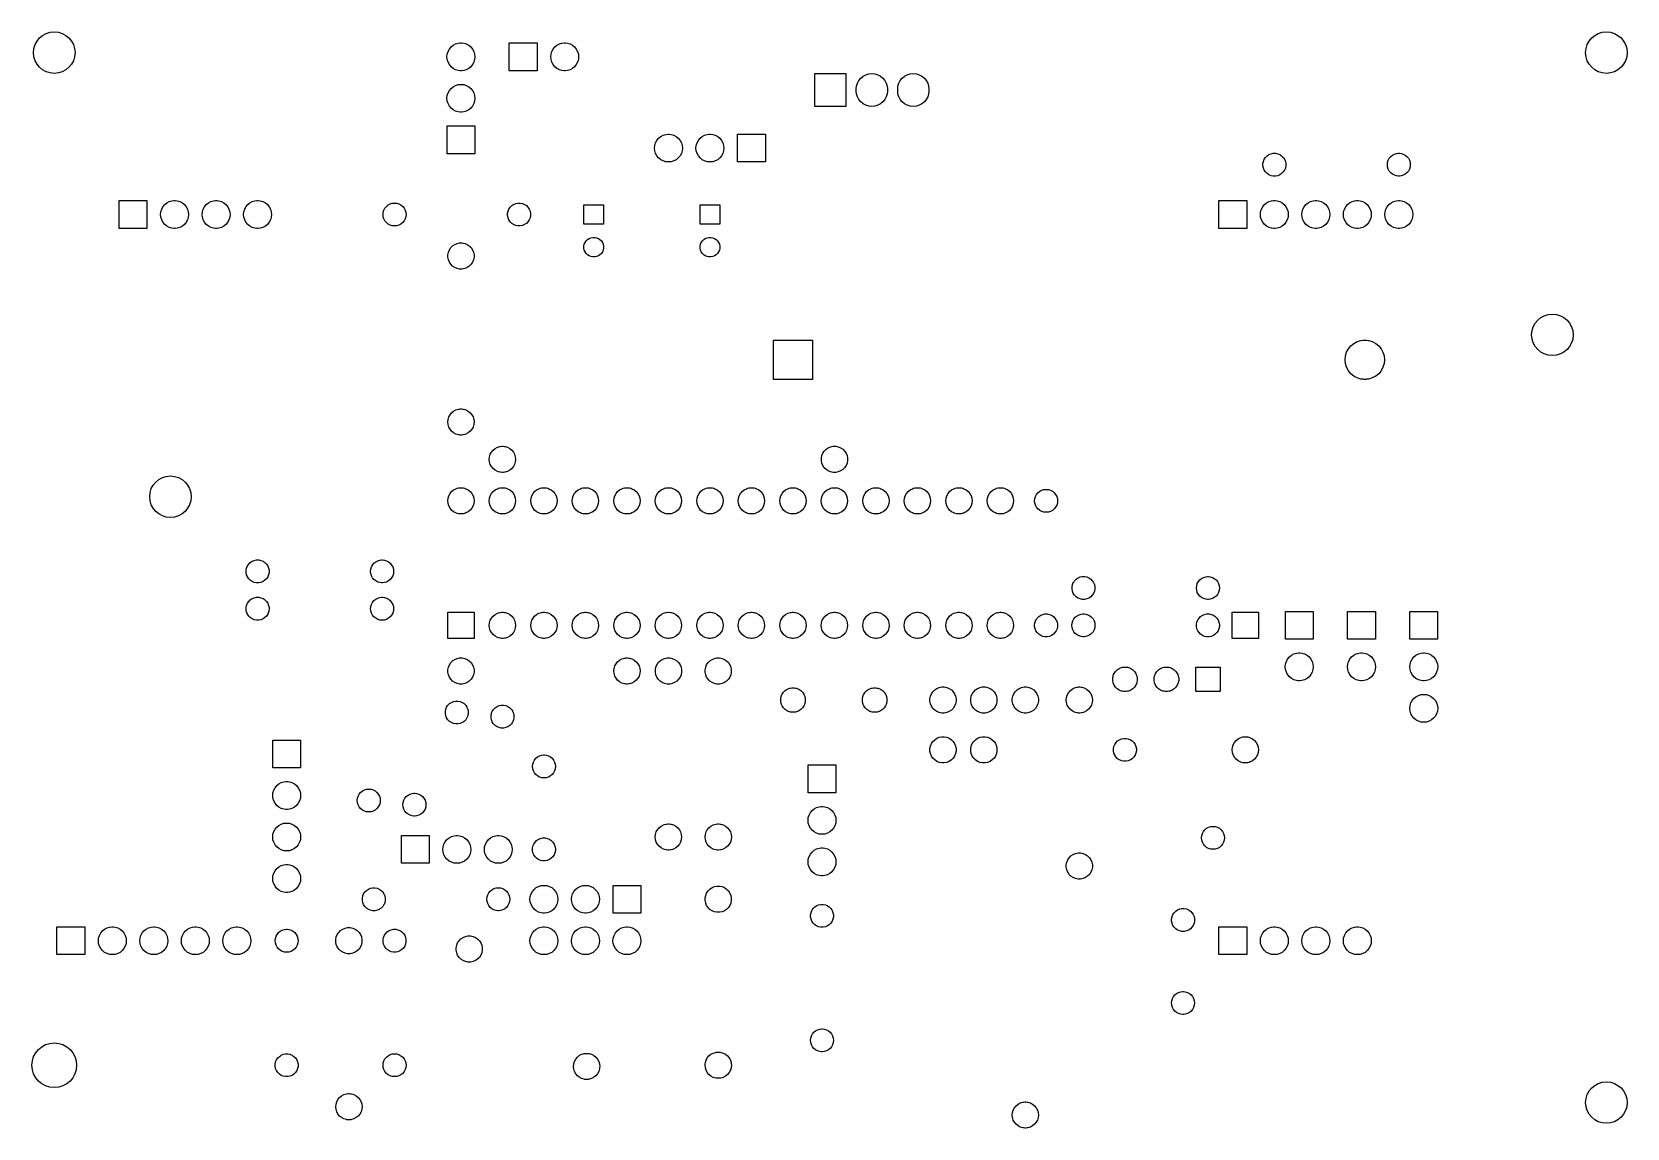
# Model space of a CAD drawing. Extents: x 19.5 to 117.1, y -83.9 to -16.8.
import ezdxf

# ---------------------------------------------------------------- set-up
doc = ezdxf.new("R2010")
doc.units = 0
doc.header["$MEASUREMENT"] = 0
doc.layers.add('BLACK', color=7, linetype='CONTINUOUS')

msp = doc.modelspace()

# ---------------------------------------------------------------- linework, layer by layer
at = {"layer": 'BLACK', "linetype": 'CONTINUOUS'}
for p, q in [((45.2455, -17.5778), (45.3931, -17.4989)), ((45.3931, -17.4989), (45.5534, -17.4503)), ((45.5534, -17.4503), (45.6782, -17.438)), ((45.6782, -17.438), (45.7618, -17.438)), ((45.7618, -17.438), (45.8866, -17.4503)), ((45.8866, -17.4503), (46.0469, -17.4989)), ((46.0469, -17.4989), (46.1945, -17.5778)), ((48.68, -19.138), (48.68, -17.438)), ((48.68, -17.438), (50.38, -17.438)), ((50.38, -17.438), (50.38, -19.138)), ((51.5955, -17.5778), (51.7431, -17.4989)), ((51.7431, -17.4989), (51.9034, -17.4503)), ((51.9034, -17.4503), (52.0282, -17.438)), ((52.0282, -17.438), (52.1118, -17.438)), ((52.1118, -17.438), (52.2366, -17.4503)), ((52.2366, -17.4503), (52.3969, -17.4989)), ((52.3969, -17.4989), (52.5445, -17.5778)), ((44.8659, -18.288), (44.8823, -18.1214)), ((44.8823, -18.4546), (44.8659, -18.288)), ((44.8823, -18.1214), (44.9309, -17.9611)), ((44.9309, -18.6149), (44.8823, -18.4546)), ((44.9309, -17.9611), (45.0098, -17.8135)), ((45.0098, -17.8135), (45.1161, -17.6841)), ((45.1161, -17.6841), (45.2455, -17.5778)), ((46.1945, -17.5778), (46.3239, -17.6841)), ((46.3239, -17.6841), (46.4302, -17.8135)), ((46.4302, -17.8135), (46.5091, -17.9611)), ((46.5091, -17.9611), (46.5577, -18.1214)), ((46.5577, -18.4546), (46.5091, -18.6149)), ((46.5577, -18.1214), (46.5741, -18.288)), ((46.5741, -18.288), (46.5577, -18.4546)), ((51.2159, -18.288), (51.2323, -18.1214)), ((51.2323, -18.4546), (51.2159, -18.288)), ((51.2323, -18.1214), (51.2809, -17.9611)), ((51.2809, -18.6149), (51.2323, -18.4546)), ((51.2809, -17.9611), (51.3598, -17.8135)), ((51.3598, -17.8135), (51.4661, -17.6841)), ((51.4661, -17.6841), (51.5955, -17.5778)), ((52.5445, -17.5778), (52.6739, -17.6841)), ((52.6739, -17.6841), (52.7802, -17.8135)), ((52.7802, -17.8135), (52.8591, -17.9611)), ((52.8591, -17.9611), (52.9077, -18.1214)), ((52.9077, -18.4546), (52.8591, -18.6149)), ((52.9077, -18.1214), (52.9241, -18.288)), ((52.9241, -18.288), (52.9077, -18.4546)), ((45.0098, -18.7625), (44.9309, -18.6149)), ((45.1161, -18.8919), (45.0098, -18.7625)), ((45.2455, -18.9982), (45.1161, -18.8919)), ((45.3931, -19.0771), (45.2455, -18.9982)), ((45.5534, -19.1257), (45.3931, -19.0771)), ((45.6782, -19.138), (45.5534, -19.1257)), ((45.7618, -19.138), (45.6782, -19.138)), ((45.8866, -19.1257), (45.7618, -19.138)), ((46.0469, -19.0771), (45.8866, -19.1257)), ((46.1945, -18.9982), (46.0469, -19.0771)), ((46.3239, -18.8919), (46.1945, -18.9982)), ((46.4302, -18.7625), (46.3239, -18.8919)), ((46.5091, -18.6149), (46.4302, -18.7625)), ((50.38, -19.138), (48.68, -19.138)), ((51.3598, -18.7625), (51.2809, -18.6149)), ((51.4661, -18.8919), (51.3598, -18.7625)), ((51.5955, -18.9982), (51.4661, -18.8919)), ((51.7431, -19.0771), (51.5955, -18.9982)), ((51.9034, -19.1257), (51.7431, -19.0771)), ((52.0282, -19.138), (51.9034, -19.1257)), ((52.1118, -19.138), (52.0282, -19.138)), ((52.2366, -19.1257), (52.1118, -19.138)), ((52.3969, -19.0771), (52.2366, -19.1257)), ((52.5445, -18.9982), (52.3969, -19.0771)), ((52.6739, -18.8919), (52.5445, -18.9982)), ((52.7802, -18.7625), (52.6739, -18.8919)), ((52.8591, -18.6149), (52.7802, -18.7625)), ((67.3735, -21.32), (67.3735, -19.32)), ((67.3735, -19.32), (69.2785, -19.32)), ((69.2785, -19.32), (69.2785, -21.32)), ((70.1892, -19.5957), (70.3343, -19.4767)), ((70.3343, -19.4767), (70.4997, -19.3882)), ((70.4997, -19.3882), (70.6793, -19.3338)), ((70.6793, -19.3338), (70.866, -19.3154)), ((70.866, -19.3154), (71.0527, -19.3338)), ((71.0527, -19.3338), (71.2323, -19.3882)), ((71.2323, -19.3882), (71.3977, -19.4767)), ((71.3977, -19.4767), (71.5428, -19.5957)), ((72.7292, -19.5957), (72.8743, -19.4767)), ((72.8743, -19.4767), (73.0397, -19.3882)), ((73.0397, -19.3882), (73.2193, -19.3338)), ((73.2193, -19.3338), (73.406, -19.3154)), ((73.406, -19.3154), (73.5927, -19.3338)), ((73.5927, -19.3338), (73.7723, -19.3882)), ((73.7723, -19.3882), (73.9377, -19.4767)), ((73.9377, -19.4767), (74.0828, -19.5957)), ((44.8823, -20.6614), (44.9309, -20.5011)), ((44.9309, -20.5011), (45.0098, -20.3535)), ((45.0098, -20.3535), (45.1161, -20.2241)), ((45.1161, -20.2241), (45.2455, -20.1178)), ((45.2455, -20.1178), (45.3931, -20.0389)), ((45.3931, -20.0389), (45.5534, -19.9903)), ((45.5534, -19.9903), (45.6782, -19.978)), ((45.6782, -19.978), (45.7618, -19.978)), ((45.7618, -19.978), (45.8866, -19.9903)), ((45.8866, -19.9903), (46.0469, -20.0389)), ((46.0469, -20.0389), (46.1945, -20.1178)), ((46.1945, -20.1178), (46.3239, -20.2241)), ((46.3239, -20.2241), (46.4302, -20.3535)), ((46.4302, -20.3535), (46.5091, -20.5011)), ((46.5091, -20.5011), (46.5577, -20.6614)), ((69.9135, -20.2257), (69.9273, -20.0858)), ((69.9135, -20.4143), (69.9135, -20.2257)), ((69.9273, -20.5542), (69.9135, -20.4143)), ((69.9273, -20.0858), (69.9817, -19.9062)), ((69.9817, -19.9062), (70.0702, -19.7408)), ((70.0702, -19.7408), (70.1892, -19.5957)), ((71.5428, -19.5957), (71.6618, -19.7408)), ((71.6618, -19.7408), (71.7503, -19.9062)), ((71.7503, -19.9062), (71.8047, -20.0858)), ((71.8047, -20.0858), (71.8185, -20.2257)), ((71.8185, -20.4143), (71.8047, -20.5542)), ((71.8185, -20.2257), (71.8185, -20.4143)), ((72.4535, -20.2257), (72.4673, -20.0858)), ((72.4535, -20.4143), (72.4535, -20.2257)), ((72.4673, -20.5542), (72.4535, -20.4143)), ((72.4673, -20.0858), (72.5217, -19.9062)), ((72.5217, -19.9062), (72.6102, -19.7408)), ((72.6102, -19.7408), (72.7292, -19.5957)), ((74.0828, -19.5957), (74.2018, -19.7408)), ((74.2018, -19.7408), (74.2903, -19.9062)), ((74.2903, -19.9062), (74.3447, -20.0858)), ((74.3447, -20.0858), (74.3585, -20.2257)), ((74.3585, -20.4143), (74.3447, -20.5542)), ((74.3585, -20.2257), (74.3585, -20.4143)), ((44.8659, -20.828), (44.8823, -20.6614)), ((44.8823, -20.9946), (44.8659, -20.828)), ((44.9309, -21.1549), (44.8823, -20.9946)), ((45.0098, -21.3025), (44.9309, -21.1549)), ((45.1161, -21.4319), (45.0098, -21.3025)), ((45.2455, -21.5382), (45.1161, -21.4319)), ((46.3239, -21.4319), (46.1945, -21.5382)), ((46.4302, -21.3025), (46.3239, -21.4319)), ((46.5091, -21.1549), (46.4302, -21.3025)), ((46.5577, -20.9946), (46.5091, -21.1549)), ((46.5577, -20.6614), (46.5741, -20.828)), ((46.5741, -20.828), (46.5577, -20.9946)), ((69.2785, -21.32), (67.3735, -21.32)), ((69.9817, -20.7338), (69.9273, -20.5542)), ((70.0702, -20.8992), (69.9817, -20.7338)), ((70.1892, -21.0443), (70.0702, -20.8992)), ((70.3343, -21.1633), (70.1892, -21.0443)), ((70.1892, -21.0443), (70.1892, -21.0443)), ((70.1892, -21.0443), (70.1892, -21.0443)), ((70.4997, -21.2518), (70.3343, -21.1633)), ((70.3343, -21.1633), (70.3343, -21.1633)), ((70.3343, -21.1633), (70.3343, -21.1633)), ((70.6793, -21.3062), (70.4997, -21.2518)), ((70.866, -21.3246), (70.6793, -21.3062)), ((71.0527, -21.3062), (70.866, -21.3246)), ((71.2323, -21.2518), (71.0527, -21.3062)), ((71.3977, -21.1633), (71.2323, -21.2518)), ((71.5428, -21.0443), (71.3977, -21.1633)), ((71.6618, -20.8992), (71.5428, -21.0443)), ((71.7503, -20.7338), (71.6618, -20.8992)), ((71.8047, -20.5542), (71.7503, -20.7338)), ((72.5217, -20.7338), (72.4673, -20.5542)), ((72.6102, -20.8992), (72.5217, -20.7338)), ((72.7292, -21.0443), (72.6102, -20.8992)), ((72.8743, -21.1633), (72.7292, -21.0443)), ((72.7292, -21.0443), (72.7292, -21.0443)), ((72.7292, -21.0443), (72.7292, -21.0443)), ((73.0397, -21.2518), (72.8743, -21.1633)), ((72.8743, -21.1633), (72.8743, -21.1633)), ((72.8743, -21.1633), (72.8743, -21.1633)), ((73.2193, -21.3062), (73.0397, -21.2518)), ((73.406, -21.3246), (73.2193, -21.3062)), ((73.5927, -21.3062), (73.406, -21.3246)), ((73.7723, -21.2518), (73.5927, -21.3062)), ((73.9377, -21.1633), (73.7723, -21.2518)), ((74.0828, -21.0443), (73.9377, -21.1633)), ((74.2018, -20.8992), (74.0828, -21.0443)), ((74.2903, -20.7338), (74.2018, -20.8992)), ((74.3447, -20.5542), (74.2903, -20.7338)), ((45.3931, -21.6171), (45.2455, -21.5382)), ((45.5534, -21.6657), (45.3931, -21.6171)), ((45.6782, -21.678), (45.5534, -21.6657)), ((45.7618, -21.678), (45.6782, -21.678)), ((45.8866, -21.6657), (45.7618, -21.678)), ((46.0469, -21.6171), (45.8866, -21.6657)), ((46.1945, -21.5382), (46.0469, -21.6171)), ((44.87, -24.218), (44.87, -22.518)), ((44.87, -22.518), (46.57, -22.518)), ((46.57, -22.518), (46.57, -24.218)), ((57.6309, -23.5491), (57.7098, -23.4015)), ((57.7098, -23.4015), (57.8161, -23.2721)), ((57.8161, -23.2721), (57.9455, -23.1658)), ((57.9455, -23.1658), (58.0931, -23.0869)), ((58.0931, -23.0869), (58.2534, -23.0383)), ((58.2534, -23.0383), (58.3782, -23.026)), ((58.3782, -23.026), (58.4618, -23.026)), ((58.4618, -23.026), (58.5866, -23.0383)), ((58.5866, -23.0383), (58.7469, -23.0869)), ((58.7469, -23.0869), (58.8945, -23.1658)), ((58.8945, -23.1658), (59.0239, -23.2721)), ((59.0239, -23.2721), (59.1302, -23.4015)), ((59.1302, -23.4015), (59.2091, -23.5491)), ((60.1709, -23.5491), (60.2498, -23.4015)), ((60.2498, -23.4015), (60.3561, -23.2721)), ((60.3561, -23.2721), (60.4855, -23.1658)), ((60.4855, -23.1658), (60.6331, -23.0869)), ((60.6331, -23.0869), (60.7934, -23.0383)), ((60.7934, -23.0383), (60.9182, -23.026)), ((60.9182, -23.026), (61.0018, -23.026)), ((61.0018, -23.026), (61.1266, -23.0383)), ((61.1266, -23.0383), (61.2869, -23.0869)), ((61.2869, -23.0869), (61.4345, -23.1658)), ((61.4345, -23.1658), (61.5639, -23.2721)), ((61.5639, -23.2721), (61.6702, -23.4015)), ((61.6702, -23.4015), (61.7491, -23.5491)), ((62.65, -24.726), (62.65, -23.026)), ((62.65, -23.026), (64.35, -23.026)), ((64.35, -23.026), (64.35, -24.726)), ((46.57, -24.218), (44.87, -24.218)), ((57.5659, -23.876), (57.5823, -23.7094)), ((57.5823, -24.0426), (57.5659, -23.876)), ((57.5823, -23.7094), (57.6309, -23.5491)), ((57.6309, -24.2029), (57.5823, -24.0426)), ((57.7098, -24.3505), (57.6309, -24.2029)), ((57.8161, -24.4799), (57.7098, -24.3505)), ((59.1302, -24.3505), (59.0239, -24.4799)), ((59.2091, -24.2029), (59.1302, -24.3505)), ((59.2091, -23.5491), (59.2577, -23.7094)), ((59.2577, -24.0426), (59.2091, -24.2029)), ((59.2577, -23.7094), (59.2741, -23.876)), ((59.2741, -23.876), (59.2577, -24.0426)), ((60.1059, -23.876), (60.1223, -23.7094)), ((60.1223, -24.0426), (60.1059, -23.876)), ((60.1223, -23.7094), (60.1709, -23.5491)), ((60.1709, -24.2029), (60.1223, -24.0426)), ((60.2498, -24.3505), (60.1709, -24.2029)), ((60.3561, -24.4799), (60.2498, -24.3505)), ((61.6702, -24.3505), (61.5639, -24.4799)), ((61.7491, -24.2029), (61.6702, -24.3505)), ((61.7491, -23.5491), (61.7977, -23.7094)), ((61.7977, -24.0426), (61.7491, -24.2029)), ((61.7977, -23.7094), (61.8141, -23.876)), ((61.8141, -23.876), (61.7977, -24.0426)), ((94.9603, -24.4458), (95.0578, -24.3483)), ((95.0578, -24.3483), (95.1193, -24.3072)), ((95.1193, -24.3072), (95.1724, -24.2717)), ((95.1724, -24.2717), (95.2998, -24.2189)), ((95.2998, -24.2189), (95.4351, -24.192)), ((95.4351, -24.192), (95.5729, -24.192)), ((95.5729, -24.192), (95.7082, -24.2189)), ((95.7082, -24.2189), (95.8356, -24.2717)), ((95.8356, -24.2717), (95.8887, -24.3072)), ((95.8887, -24.3072), (95.9502, -24.3483)), ((95.9502, -24.3483), (96.0477, -24.4458)), ((102.539, -24.5012), (102.627, -24.3946)), ((102.627, -24.3946), (102.733, -24.3072)), ((102.733, -24.3072), (102.855, -24.2422)), ((102.855, -24.2422), (102.987, -24.2021)), ((102.987, -24.2021), (103.09, -24.192)), ((103.09, -24.192), (103.158, -24.192)), ((103.158, -24.192), (103.261, -24.2021)), ((103.261, -24.2021), (103.393, -24.2422)), ((103.393, -24.2422), (103.515, -24.3072)), ((103.515, -24.3072), (103.621, -24.3946)), ((103.621, -24.3946), (103.709, -24.5012)), ((57.9455, -24.5862), (57.8161, -24.4799)), ((58.0931, -24.6651), (57.9455, -24.5862)), ((58.2534, -24.7137), (58.0931, -24.6651)), ((58.3782, -24.726), (58.2534, -24.7137)), ((58.4618, -24.726), (58.3782, -24.726)), ((58.5866, -24.7137), (58.4618, -24.726)), ((58.7469, -24.6651), (58.5866, -24.7137)), ((58.8945, -24.5862), (58.7469, -24.6651)), ((59.0239, -24.4799), (58.8945, -24.5862)), ((60.4855, -24.5862), (60.3561, -24.4799)), ((60.6331, -24.6651), (60.4855, -24.5862)), ((60.7934, -24.7137), (60.6331, -24.6651)), ((60.9182, -24.726), (60.7934, -24.7137)), ((61.0018, -24.726), (60.9182, -24.726)), ((61.1266, -24.7137), (61.0018, -24.726)), ((61.2869, -24.6651), (61.1266, -24.7137)), ((61.4345, -24.5862), (61.2869, -24.6651)), ((61.5639, -24.4799), (61.4345, -24.5862)), ((64.35, -24.726), (62.65, -24.726)), ((94.804, -24.8231), (94.8309, -24.6878)), ((94.804, -24.9609), (94.804, -24.8231)), ((94.8309, -25.0962), (94.804, -24.9609)), ((94.8309, -24.6878), (94.8837, -24.5604)), ((94.8837, -25.2236), (94.8309, -25.0962)), ((94.8837, -24.5604), (94.9603, -24.4458)), ((94.9603, -25.3382), (94.8837, -25.2236)), ((95.0578, -25.4357), (94.9603, -25.3382)), ((96.0477, -25.3382), (95.9502, -25.4357)), ((96.0477, -24.4458), (96.1243, -24.5604)), ((96.1243, -25.2236), (96.0477, -25.3382)), ((96.1243, -24.5604), (96.1771, -24.6878)), ((96.1771, -25.0962), (96.1243, -25.2236)), ((96.1771, -24.6878), (96.204, -24.8231)), ((96.204, -24.9609), (96.1771, -25.0962)), ((96.204, -24.8231), (96.204, -24.9609)), ((102.421, -24.892), (102.434, -24.7548)), ((102.434, -25.0292), (102.421, -24.892)), ((102.434, -24.7548), (102.474, -24.6228)), ((102.474, -25.1612), (102.434, -25.0292)), ((102.474, -24.6228), (102.539, -24.5012)), ((102.539, -25.2828), (102.474, -25.1612)), ((102.627, -25.3894), (102.539, -25.2828)), ((103.709, -25.2828), (103.621, -25.3894)), ((103.709, -24.5012), (103.774, -24.6228)), ((103.774, -25.1612), (103.709, -25.2828)), ((103.774, -24.6228), (103.814, -24.7548)), ((103.814, -25.0292), (103.774, -25.1612)), ((103.814, -24.7548), (103.827, -24.892)), ((103.827, -24.892), (103.814, -25.0292)), ((95.1724, -25.5123), (95.0578, -25.4357)), ((95.2998, -25.5651), (95.1724, -25.5123)), ((95.4351, -25.592), (95.2998, -25.5651)), ((95.5729, -25.592), (95.4351, -25.592)), ((95.7082, -25.5651), (95.5729, -25.592)), ((95.8356, -25.5123), (95.7082, -25.5651)), ((95.9502, -25.4357), (95.8356, -25.5123)), ((102.733, -25.4768), (102.627, -25.3894)), ((102.855, -25.5418), (102.733, -25.4768)), ((102.987, -25.5819), (102.855, -25.5418)), ((103.09, -25.592), (102.987, -25.5819)), ((103.158, -25.592), (103.09, -25.592)), ((103.261, -25.5819), (103.158, -25.592)), ((103.393, -25.5418), (103.261, -25.5819)), ((103.515, -25.4768), (103.393, -25.5418)), ((103.621, -25.3894), (103.515, -25.4768)), ((24.804, -28.79), (24.804, -27.09)), ((24.804, -27.09), (26.504, -27.09)), ((26.504, -27.09), (26.504, -28.79)), ((27.4838, -27.4655), (27.5901, -27.3361)), ((27.5901, -27.3361), (27.7195, -27.2298)), ((27.7195, -27.2298), (27.8671, -27.1509)), ((27.8671, -27.1509), (28.0274, -27.1023)), ((28.0274, -27.1023), (28.1522, -27.09)), ((28.1522, -27.09), (28.2358, -27.09)), ((28.2358, -27.09), (28.3606, -27.1023)), ((28.3606, -27.1023), (28.5209, -27.1509)), ((28.5209, -27.1509), (28.6685, -27.2298)), ((28.6685, -27.2298), (28.7979, -27.3361)), ((28.7979, -27.3361), (28.9042, -27.4655)), ((30.0238, -27.4655), (30.1301, -27.3361)), ((30.1301, -27.3361), (30.2595, -27.2298)), ((30.2595, -27.2298), (30.4071, -27.1509)), ((30.4071, -27.1509), (30.5674, -27.1023)), ((30.5674, -27.1023), (30.6922, -27.09)), ((30.6922, -27.09), (30.7758, -27.09)), ((30.7758, -27.09), (30.9006, -27.1023)), ((30.9006, -27.1023), (31.0609, -27.1509)), ((31.0609, -27.1509), (31.2085, -27.2298)), ((31.2085, -27.2298), (31.3379, -27.3361)), ((31.3379, -27.3361), (31.4442, -27.4655)), ((32.5638, -27.4655), (32.6701, -27.3361)), ((32.6701, -27.3361), (32.7995, -27.2298)), ((32.7995, -27.2298), (32.9471, -27.1509)), ((32.9471, -27.1509), (33.1074, -27.1023)), ((33.1074, -27.1023), (33.2322, -27.09)), ((33.2322, -27.09), (33.3158, -27.09)), ((33.3158, -27.09), (33.4406, -27.1023)), ((33.4406, -27.1023), (33.6009, -27.1509)), ((33.6009, -27.1509), (33.7485, -27.2298)), ((33.7485, -27.2298), (33.8779, -27.3361)), ((33.8779, -27.3361), (33.9842, -27.4655)), ((41.2652, -27.3552), (41.3868, -27.2902)), ((41.3868, -27.2902), (41.5188, -27.2501)), ((41.5188, -27.2501), (41.6216, -27.24)), ((41.6216, -27.24), (41.6904, -27.24)), ((41.6904, -27.24), (41.7932, -27.2501)), ((41.7932, -27.2501), (41.9252, -27.2902)), ((41.9252, -27.2902), (42.0468, -27.3552)), ((48.8913, -27.3552), (48.9444, -27.3197)), ((48.9444, -27.3197), (49.0718, -27.2669)), ((49.0718, -27.2669), (49.2071, -27.24)), ((49.2071, -27.24), (49.3449, -27.24)), ((49.3449, -27.24), (49.4802, -27.2669)), ((49.4802, -27.2669), (49.6076, -27.3197)), ((49.6076, -27.3197), (49.6607, -27.3552)), ((92.114, -28.79), (92.114, -27.09)), ((92.114, -27.09), (93.814, -27.09)), ((93.814, -27.09), (93.814, -28.79)), ((94.7938, -27.4655), (94.9001, -27.3361)), ((94.9001, -27.3361), (95.0295, -27.2298)), ((95.0295, -27.2298), (95.1771, -27.1509)), ((95.1771, -27.1509), (95.3374, -27.1023)), ((95.3374, -27.1023), (95.4622, -27.09)), ((95.4622, -27.09), (95.5458, -27.09)), ((95.5458, -27.09), (95.6706, -27.1023)), ((95.6706, -27.1023), (95.8309, -27.1509)), ((95.8309, -27.1509), (95.9785, -27.2298)), ((95.9785, -27.2298), (96.1079, -27.3361)), ((96.1079, -27.3361), (96.2142, -27.4655)), ((97.3338, -27.4655), (97.4401, -27.3361)), ((97.4401, -27.3361), (97.5695, -27.2298)), ((97.5695, -27.2298), (97.7171, -27.1509)), ((97.7171, -27.1509), (97.8774, -27.1023)), ((97.8774, -27.1023), (98.0022, -27.09)), ((98.0022, -27.09), (98.0858, -27.09)), ((98.0858, -27.09), (98.2106, -27.1023)), ((98.2106, -27.1023), (98.3709, -27.1509)), ((98.3709, -27.1509), (98.5185, -27.2298)), ((98.5185, -27.2298), (98.6479, -27.3361)), ((98.6479, -27.3361), (98.7542, -27.4655)), ((99.8738, -27.4655), (99.9801, -27.3361)), ((99.9801, -27.3361), (100.109, -27.2298)), ((100.109, -27.2298), (100.257, -27.1509)), ((100.257, -27.1509), (100.417, -27.1023)), ((100.417, -27.1023), (100.542, -27.09)), ((100.542, -27.09), (100.626, -27.09)), ((100.626, -27.09), (100.751, -27.1023)), ((100.751, -27.1023), (100.911, -27.1509)), ((100.911, -27.1509), (101.059, -27.2298)), ((101.059, -27.2298), (101.188, -27.3361)), ((101.188, -27.3361), (101.294, -27.4655)), ((102.414, -27.4655), (102.52, -27.3361)), ((102.52, -27.3361), (102.649, -27.2298)), ((102.649, -27.2298), (102.797, -27.1509)), ((102.797, -27.1509), (102.957, -27.1023)), ((102.957, -27.1023), (103.082, -27.09)), ((103.082, -27.09), (103.166, -27.09)), ((103.166, -27.09), (103.291, -27.1023)), ((103.291, -27.1023), (103.451, -27.1509)), ((103.451, -27.1509), (103.599, -27.2298)), ((103.599, -27.2298), (103.728, -27.3361)), ((103.728, -27.3361), (103.834, -27.4655)), ((27.3399, -27.94), (27.3563, -27.7734)), ((27.3563, -28.1066), (27.3399, -27.94)), ((27.3563, -27.7734), (27.4049, -27.6131)), ((27.4049, -28.2669), (27.3563, -28.1066)), ((27.4049, -27.6131), (27.4838, -27.4655)), ((27.4838, -28.4145), (27.4049, -28.2669)), ((28.9042, -27.4655), (28.9831, -27.6131)), ((28.9831, -28.2669), (28.9042, -28.4145)), ((28.9831, -27.6131), (29.0317, -27.7734)), ((29.0317, -28.1066), (28.9831, -28.2669)), ((29.0317, -27.7734), (29.0481, -27.94)), ((29.0481, -27.94), (29.0317, -28.1066)), ((29.8799, -27.94), (29.8963, -27.7734)), ((29.8963, -28.1066), (29.8799, -27.94)), ((29.8963, -27.7734), (29.9449, -27.6131)), ((29.9449, -28.2669), (29.8963, -28.1066)), ((29.9449, -27.6131), (30.0238, -27.4655)), ((30.0238, -28.4145), (29.9449, -28.2669)), ((31.4442, -27.4655), (31.5231, -27.6131)), ((31.5231, -28.2669), (31.4442, -28.4145)), ((31.5231, -27.6131), (31.5717, -27.7734)), ((31.5717, -28.1066), (31.5231, -28.2669)), ((31.5717, -27.7734), (31.5881, -27.94)), ((31.5881, -27.94), (31.5717, -28.1066)), ((32.4199, -27.94), (32.4363, -27.7734)), ((32.4363, -28.1066), (32.4199, -27.94)), ((32.4363, -27.7734), (32.4849, -27.6131)), ((32.4849, -28.2669), (32.4363, -28.1066)), ((32.4849, -27.6131), (32.5638, -27.4655)), ((32.5638, -28.4145), (32.4849, -28.2669)), ((33.9842, -27.4655), (34.0631, -27.6131)), ((34.0631, -28.2669), (33.9842, -28.4145)), ((34.0631, -27.6131), (34.1117, -27.7734)), ((34.1117, -28.1066), (34.0631, -28.2669)), ((34.1117, -27.7734), (34.1281, -27.94)), ((34.1281, -27.94), (34.1117, -28.1066)), ((40.9526, -27.94), (40.9661, -27.8028)), ((40.9661, -28.0772), (40.9526, -27.94)), ((40.9661, -27.8028), (41.0062, -27.6708)), ((41.0062, -28.2092), (40.9661, -28.0772)), ((41.0062, -27.6708), (41.0712, -27.5492)), ((41.0712, -28.3308), (41.0062, -28.2092)), ((41.0712, -27.5492), (41.1586, -27.4426)), ((41.1586, -27.4426), (41.2652, -27.3552)), ((42.0468, -27.3552), (42.1534, -27.4426)), ((42.1534, -27.4426), (42.2408, -27.5492)), ((42.2408, -27.5492), (42.3058, -27.6708)), ((42.3058, -28.2092), (42.2408, -28.3308)), ((42.3058, -27.6708), (42.3459, -27.8028)), ((42.3459, -28.0772), (42.3058, -28.2092)), ((42.3459, -27.8028), (42.3594, -27.94)), ((42.3594, -27.94), (42.3459, -28.0772)), ((48.576, -27.8711), (48.6029, -27.7358)), ((48.576, -28.0089), (48.576, -27.8711)), ((48.6029, -28.1442), (48.576, -28.0089)), ((48.6029, -27.7358), (48.6557, -27.6084)), ((48.6537, -28.2669), (48.6029, -28.1442)), ((48.6557, -28.2716), (48.6537, -28.2669)), ((48.6557, -27.6084), (48.7323, -27.4938)), ((48.7323, -28.3862), (48.6557, -28.2716)), ((48.7323, -27.4938), (48.8298, -27.3963)), ((48.8298, -27.3963), (48.8913, -27.3552)), ((49.6607, -27.3552), (49.7222, -27.3963)), ((49.7222, -27.3963), (49.8197, -27.4938)), ((49.8197, -27.4938), (49.8963, -27.6084)), ((49.8963, -28.2716), (49.8197, -28.3862)), ((49.8963, -27.6084), (49.9491, -27.7358)), ((49.8983, -28.2669), (49.8963, -28.2716)), ((49.9491, -28.1442), (49.8983, -28.2669)), ((49.9491, -27.7358), (49.976, -27.8711)), ((49.976, -28.0089), (49.9491, -28.1442)), ((49.976, -27.8711), (49.976, -28.0089)), ((53.248, -28.54), (53.248, -27.34)), ((53.248, -27.34), (54.448, -27.34)), ((54.448, -27.34), (54.448, -28.54)), ((60.36, -28.54), (60.36, -27.34)), ((60.36, -27.34), (61.56, -27.34)), ((61.56, -27.34), (61.56, -28.54)), ((94.6499, -27.94), (94.6663, -27.7734)), ((94.6663, -28.1066), (94.6499, -27.94)), ((94.6663, -27.7734), (94.7149, -27.6131)), ((94.7149, -28.2669), (94.6663, -28.1066)), ((94.7149, -27.6131), (94.7938, -27.4655)), ((94.7938, -28.4145), (94.7149, -28.2669)), ((96.2142, -27.4655), (96.2931, -27.6131)), ((96.2931, -28.2669), (96.2142, -28.4145)), ((96.2931, -27.6131), (96.3417, -27.7734)), ((96.3417, -28.1066), (96.2931, -28.2669)), ((96.3417, -27.7734), (96.3581, -27.94)), ((96.3581, -27.94), (96.3417, -28.1066)), ((97.1899, -27.94), (97.2063, -27.7734)), ((97.2063, -28.1066), (97.1899, -27.94)), ((97.2063, -27.7734), (97.2549, -27.6131)), ((97.2549, -28.2669), (97.2063, -28.1066)), ((97.2549, -27.6131), (97.3338, -27.4655)), ((97.3338, -28.4145), (97.2549, -28.2669)), ((98.7542, -27.4655), (98.8331, -27.6131)), ((98.8331, -28.2669), (98.7542, -28.4145)), ((98.8331, -27.6131), (98.8817, -27.7734)), ((98.8817, -28.1066), (98.8331, -28.2669)), ((98.8817, -27.7734), (98.8981, -27.94)), ((98.8981, -27.94), (98.8817, -28.1066)), ((99.7299, -27.94), (99.7463, -27.7734)), ((99.7463, -28.1066), (99.7299, -27.94)), ((99.7463, -27.7734), (99.7949, -27.6131)), ((99.7949, -28.2669), (99.7463, -28.1066)), ((99.7949, -27.6131), (99.8738, -27.4655)), ((99.8738, -28.4145), (99.7949, -28.2669)), ((101.294, -27.4655), (101.373, -27.6131)), ((101.373, -28.2669), (101.294, -28.4145)), ((101.373, -27.6131), (101.422, -27.7734)), ((101.422, -28.1066), (101.373, -28.2669)), ((101.422, -27.7734), (101.438, -27.94)), ((101.438, -27.94), (101.422, -28.1066)), ((102.27, -27.94), (102.286, -27.7734)), ((102.286, -28.1066), (102.27, -27.94)), ((102.286, -27.7734), (102.335, -27.6131)), ((102.335, -28.2669), (102.286, -28.1066)), ((102.335, -27.6131), (102.414, -27.4655)), ((102.414, -28.4145), (102.335, -28.2669)), ((103.834, -27.4655), (103.913, -27.6131)), ((103.913, -28.2669), (103.834, -28.4145)), ((103.913, -27.6131), (103.962, -27.7734)), ((103.962, -28.1066), (103.913, -28.2669)), ((103.962, -27.7734), (103.978, -27.94)), ((103.978, -27.94), (103.962, -28.1066)), ((26.504, -28.79), (24.804, -28.79)), ((27.5901, -28.5439), (27.4838, -28.4145)), ((27.7195, -28.6502), (27.5901, -28.5439)), ((27.8671, -28.7291), (27.7195, -28.6502)), ((28.0274, -28.7777), (27.8671, -28.7291)), ((28.1522, -28.79), (28.0274, -28.7777)), ((28.2358, -28.79), (28.1522, -28.79)), ((28.3606, -28.7777), (28.2358, -28.79)), ((28.5209, -28.7291), (28.3606, -28.7777)), ((28.6685, -28.6502), (28.5209, -28.7291)), ((28.7979, -28.5439), (28.6685, -28.6502)), ((28.9042, -28.4145), (28.7979, -28.5439)), ((30.1301, -28.5439), (30.0238, -28.4145)), ((30.2595, -28.6502), (30.1301, -28.5439)), ((30.4071, -28.7291), (30.2595, -28.6502)), ((30.5674, -28.7777), (30.4071, -28.7291)), ((30.6922, -28.79), (30.5674, -28.7777)), ((30.7758, -28.79), (30.6922, -28.79)), ((30.9006, -28.7777), (30.7758, -28.79)), ((31.0609, -28.7291), (30.9006, -28.7777)), ((31.2085, -28.6502), (31.0609, -28.7291)), ((31.3379, -28.5439), (31.2085, -28.6502)), ((31.4442, -28.4145), (31.3379, -28.5439)), ((32.6701, -28.5439), (32.5638, -28.4145)), ((32.7995, -28.6502), (32.6701, -28.5439)), ((32.9471, -28.7291), (32.7995, -28.6502)), ((33.1074, -28.7777), (32.9471, -28.7291)), ((33.2322, -28.79), (33.1074, -28.7777)), ((33.3158, -28.79), (33.2322, -28.79)), ((33.4406, -28.7777), (33.3158, -28.79)), ((33.6009, -28.7291), (33.4406, -28.7777)), ((33.7485, -28.6502), (33.6009, -28.7291)), ((33.8779, -28.5439), (33.7485, -28.6502)), ((33.9842, -28.4145), (33.8779, -28.5439)), ((41.1586, -28.4374), (41.0712, -28.3308)), ((41.2652, -28.5248), (41.1586, -28.4374)), ((41.3868, -28.5898), (41.2652, -28.5248)), ((41.5188, -28.6299), (41.3868, -28.5898)), ((41.6216, -28.64), (41.5188, -28.6299)), ((41.6904, -28.64), (41.6216, -28.64)), ((41.7932, -28.6299), (41.6904, -28.64)), ((41.9252, -28.5898), (41.7932, -28.6299)), ((42.0468, -28.5248), (41.9252, -28.5898)), ((42.1534, -28.4374), (42.0468, -28.5248)), ((42.2408, -28.3308), (42.1534, -28.4374)), ((48.8298, -28.4837), (48.7323, -28.3862)), ((48.914, -28.54), (48.8298, -28.4837)), ((48.9444, -28.5603), (48.914, -28.54)), ((49.0718, -28.6131), (48.9444, -28.5603)), ((49.2071, -28.64), (49.0718, -28.6131)), ((49.3449, -28.64), (49.2071, -28.64)), ((49.4802, -28.6131), (49.3449, -28.64)), ((49.6076, -28.5603), (49.4802, -28.6131)), ((49.638, -28.54), (49.6076, -28.5603)), ((49.7222, -28.4837), (49.638, -28.54)), ((49.8197, -28.3862), (49.7222, -28.4837)), ((54.448, -28.54), (53.248, -28.54)), ((61.56, -28.54), (60.36, -28.54)), ((93.814, -28.79), (92.114, -28.79)), ((94.9001, -28.5439), (94.7938, -28.4145)), ((95.0295, -28.6502), (94.9001, -28.5439)), ((95.1771, -28.7291), (95.0295, -28.6502)), ((95.3374, -28.7777), (95.1771, -28.7291)), ((95.4622, -28.79), (95.3374, -28.7777)), ((95.5458, -28.79), (95.4622, -28.79)), ((95.6706, -28.7777), (95.5458, -28.79)), ((95.8309, -28.7291), (95.6706, -28.7777)), ((95.9785, -28.6502), (95.8309, -28.7291)), ((96.1079, -28.5439), (95.9785, -28.6502)), ((96.2142, -28.4145), (96.1079, -28.5439)), ((97.4401, -28.5439), (97.3338, -28.4145)), ((97.5695, -28.6502), (97.4401, -28.5439)), ((97.7171, -28.7291), (97.5695, -28.6502)), ((97.8774, -28.7777), (97.7171, -28.7291)), ((98.0022, -28.79), (97.8774, -28.7777)), ((98.0858, -28.79), (98.0022, -28.79)), ((98.2106, -28.7777), (98.0858, -28.79)), ((98.3709, -28.7291), (98.2106, -28.7777)), ((98.5185, -28.6502), (98.3709, -28.7291)), ((98.6479, -28.5439), (98.5185, -28.6502)), ((98.7542, -28.4145), (98.6479, -28.5439)), ((99.9801, -28.5439), (99.8738, -28.4145)), ((100.109, -28.6502), (99.9801, -28.5439)), ((100.257, -28.7291), (100.109, -28.6502)), ((100.417, -28.7777), (100.257, -28.7291)), ((100.542, -28.79), (100.417, -28.7777)), ((100.626, -28.79), (100.542, -28.79)), ((100.751, -28.7777), (100.626, -28.79)), ((100.911, -28.7291), (100.751, -28.7777)), ((101.059, -28.6502), (100.911, -28.7291)), ((101.188, -28.5439), (101.059, -28.6502)), ((101.294, -28.4145), (101.188, -28.5439)), ((102.52, -28.5439), (102.414, -28.4145)), ((102.649, -28.6502), (102.52, -28.5439)), ((102.797, -28.7291), (102.649, -28.6502)), ((102.957, -28.7777), (102.797, -28.7291)), ((103.082, -28.79), (102.957, -28.7777)), ((103.166, -28.79), (103.082, -28.79)), ((103.291, -28.7777), (103.166, -28.79)), ((103.451, -28.7291), (103.291, -28.7777)), ((103.599, -28.6502), (103.451, -28.7291)), ((103.728, -28.5439), (103.599, -28.6502)), ((103.834, -28.4145), (103.728, -28.5439)), ((44.92, -30.4012), (44.9507, -30.2466)), ((44.9507, -30.2466), (45.011, -30.1011)), ((45.011, -30.1011), (45.0986, -29.97)), ((45.0986, -29.97), (45.21, -29.8586)), ((45.21, -29.8586), (45.3411, -29.771)), ((45.3411, -29.771), (45.4866, -29.7107)), ((45.4866, -29.7107), (45.6412, -29.68)), ((45.6412, -29.68), (45.7988, -29.68)), ((45.7988, -29.68), (45.9534, -29.7107)), ((45.9534, -29.7107), (46.0989, -29.771)), ((46.0989, -29.771), (46.23, -29.8586)), ((46.23, -29.8586), (46.3414, -29.97)), ((46.3414, -29.97), (46.429, -30.1011)), ((46.429, -30.1011), (46.4893, -30.2466)), ((46.4893, -30.2466), (46.52, -30.4012)), ((53.248, -29.8809), (53.2711, -29.765)), ((53.248, -29.9991), (53.248, -29.8809)), ((53.2711, -30.115), (53.248, -29.9991)), ((53.2711, -29.765), (53.3163, -29.6558)), ((53.3163, -30.2242), (53.2711, -30.115)), ((53.3163, -29.6558), (53.382, -29.5575)), ((53.382, -30.3225), (53.3163, -30.2242)), ((53.382, -29.5575), (53.4655, -29.474)), ((53.4655, -29.474), (53.5638, -29.4083)), ((53.5638, -29.4083), (53.673, -29.3631)), ((53.673, -29.3631), (53.7889, -29.34)), ((53.7889, -29.34), (53.9071, -29.34)), ((53.9071, -29.34), (54.023, -29.3631)), ((54.023, -29.3631), (54.1322, -29.4083)), ((54.1322, -29.4083), (54.2305, -29.474)), ((54.2305, -29.474), (54.314, -29.5575)), ((54.314, -29.5575), (54.3797, -29.6558)), ((54.3797, -30.2242), (54.314, -30.3225)), ((54.3797, -29.6558), (54.4249, -29.765)), ((54.4249, -30.115), (54.3797, -30.2242)), ((54.4249, -29.765), (54.448, -29.8809)), ((54.448, -29.9991), (54.4249, -30.115)), ((54.448, -29.8809), (54.448, -29.9991)), ((60.36, -29.8809), (60.3831, -29.765)), ((60.36, -29.9991), (60.36, -29.8809)), ((60.3831, -30.115), (60.36, -29.9991)), ((60.3831, -29.765), (60.4283, -29.6558)), ((60.4283, -30.2242), (60.3831, -30.115)), ((60.4283, -29.6558), (60.494, -29.5575)), ((60.494, -30.3225), (60.4283, -30.2242)), ((60.494, -29.5575), (60.5775, -29.474)), ((60.5775, -29.474), (60.6758, -29.4083)), ((60.6758, -29.4083), (60.785, -29.3631)), ((60.785, -29.3631), (60.9009, -29.34)), ((60.9009, -29.34), (61.0191, -29.34)), ((61.0191, -29.34), (61.135, -29.3631)), ((61.135, -29.3631), (61.2442, -29.4083)), ((61.2442, -29.4083), (61.3425, -29.474)), ((61.3425, -29.474), (61.426, -29.5575)), ((61.426, -29.5575), (61.4917, -29.6558)), ((61.4917, -30.2242), (61.426, -30.3225)), ((61.4917, -29.6558), (61.5369, -29.765)), ((61.5369, -30.115), (61.4917, -30.2242)), ((61.5369, -29.765), (61.56, -29.8809)), ((61.56, -29.9991), (61.5369, -30.115)), ((61.56, -29.8809), (61.56, -29.9991)), ((44.92, -30.5588), (44.92, -30.4012)), ((44.9507, -30.7134), (44.92, -30.5588)), ((45.011, -30.8589), (44.9507, -30.7134)), ((45.0986, -30.99), (45.011, -30.8589)), ((45.21, -31.1014), (45.0986, -30.99)), ((45.3411, -31.189), (45.21, -31.1014)), ((45.4866, -31.2493), (45.3411, -31.189)), ((46.0989, -31.189), (45.9534, -31.2493)), ((46.23, -31.1014), (46.0989, -31.189)), ((46.3414, -30.99), (46.23, -31.1014)), ((46.429, -30.8589), (46.3414, -30.99)), ((46.4893, -30.7134), (46.429, -30.8589)), ((46.52, -30.5588), (46.4893, -30.7134)), ((46.52, -30.4012), (46.52, -30.5588)), ((53.4655, -30.406), (53.382, -30.3225)), ((53.5638, -30.4717), (53.4655, -30.406)), ((53.673, -30.5169), (53.5638, -30.4717)), ((53.7889, -30.54), (53.673, -30.5169)), ((53.9071, -30.54), (53.7889, -30.54)), ((54.023, -30.5169), (53.9071, -30.54)), ((54.1322, -30.4717), (54.023, -30.5169)), ((54.2305, -30.406), (54.1322, -30.4717)), ((54.314, -30.3225), (54.2305, -30.406)), ((60.5775, -30.406), (60.494, -30.3225)), ((60.6758, -30.4717), (60.5775, -30.406)), ((60.785, -30.5169), (60.6758, -30.4717)), ((60.9009, -30.54), (60.785, -30.5169)), ((61.0191, -30.54), (60.9009, -30.54)), ((61.135, -30.5169), (61.0191, -30.54)), ((61.2442, -30.4717), (61.135, -30.5169)), ((61.3425, -30.406), (61.2442, -30.4717)), ((61.426, -30.3225), (61.3425, -30.406)), ((45.6412, -31.28), (45.4866, -31.2493)), ((45.7988, -31.28), (45.6412, -31.28)), ((45.9534, -31.2493), (45.7988, -31.28)), ((64.84, -38.03), (64.84, -35.63)), ((64.84, -35.63), (67.24, -35.63)), ((67.24, -35.63), (67.24, -38.03)), ((100.037, -36.1601), (100.187, -35.9774)), ((100.187, -35.9774), (100.37, -35.8274)), ((100.37, -35.8274), (100.579, -35.716)), ((100.579, -35.716), (100.805, -35.6474)), ((100.579, -35.716), (100.579, -35.716)), ((100.579, -35.716), (100.579, -35.716)), ((100.805, -35.6474), (100.946, -35.6335)), ((100.946, -35.6335), (100.981, -35.63)), ((100.981, -35.63), (101.099, -35.63)), ((101.099, -35.63), (101.134, -35.6335)), ((101.134, -35.6335), (101.275, -35.6474)), ((101.275, -35.6474), (101.501, -35.716)), ((101.501, -35.716), (101.501, -35.716)), ((101.501, -35.716), (101.501, -35.716)), ((101.501, -35.716), (101.71, -35.8274)), ((101.71, -35.8274), (101.893, -35.9774)), ((101.893, -35.9774), (102.043, -36.1601)), ((99.8342, -36.83), (99.8574, -36.5948)), ((99.8574, -37.0652), (99.8342, -36.83)), ((99.8574, -36.5948), (99.926, -36.3686)), ((99.926, -37.2914), (99.8574, -37.0652)), ((99.926, -36.3686), (100.037, -36.1601)), ((99.926, -36.3686), (99.926, -36.3686)), ((99.926, -36.3686), (99.926, -36.3686)), ((102.043, -36.1601), (102.154, -36.3686)), ((102.154, -36.3686), (102.154, -36.3686)), ((102.154, -36.3686), (102.154, -36.3686)), ((102.154, -36.3686), (102.223, -36.5948)), ((102.223, -37.0652), (102.154, -37.2914)), ((102.223, -36.5948), (102.246, -36.83)), ((102.246, -36.83), (102.223, -37.0652)), ((67.24, -38.03), (64.84, -38.03)), ((100.037, -37.4999), (99.926, -37.2914)), ((99.926, -37.2914), (99.926, -37.2914)), ((100.187, -37.6826), (100.037, -37.4999)), ((100.37, -37.8326), (100.187, -37.6826)), ((100.579, -37.944), (100.37, -37.8326)), ((100.805, -38.0126), (100.579, -37.944)), ((100.579, -37.944), (100.579, -37.944)), ((100.579, -37.944), (100.579, -37.944)), ((100.946, -38.0265), (100.805, -38.0126)), ((100.981, -38.03), (100.946, -38.0265)), ((101.099, -38.03), (100.981, -38.03)), ((101.134, -38.0265), (101.099, -38.03)), ((101.275, -38.0126), (101.134, -38.0265)), ((101.501, -37.944), (101.275, -38.0126)), ((101.71, -37.8326), (101.501, -37.944)), ((101.501, -37.944), (101.501, -37.944)), ((101.501, -37.944), (101.501, -37.944)), ((101.893, -37.6826), (101.71, -37.8326)), ((102.043, -37.4999), (101.893, -37.6826)), ((102.154, -37.2914), (102.043, -37.4999)), ((102.154, -37.2914), (102.154, -37.2914)), ((45.1516, -40.0716), (45.2734, -39.9716)), ((45.2734, -39.9716), (45.4124, -39.8973)), ((45.4124, -39.8973), (45.4878, -39.8744)), ((45.4878, -39.8744), (45.5632, -39.8516)), ((45.5632, -39.8516), (45.6024, -39.8477)), ((45.6024, -39.8477), (45.6807, -39.84)), ((45.6807, -39.84), (45.7593, -39.84)), ((45.7593, -39.84), (45.8376, -39.8477)), ((45.8376, -39.8477), (45.8768, -39.8516)), ((45.8768, -39.8516), (45.9522, -39.8744)), ((45.9522, -39.8744), (46.0276, -39.8973)), ((46.0276, -39.8973), (46.1666, -39.9716)), ((46.1666, -39.9716), (46.2884, -40.0716)), ((44.9161, -40.64), (44.9316, -40.4832)), ((44.9316, -40.7968), (44.9161, -40.64)), ((44.9316, -40.4832), (44.9773, -40.3324)), ((44.9773, -40.9476), (44.9316, -40.7968)), ((44.9773, -40.3324), (45.0516, -40.1934)), ((45.0516, -41.0866), (44.9773, -40.9476)), ((45.0516, -40.1934), (45.1516, -40.0716)), ((46.2884, -40.0716), (46.3884, -40.1934)), ((46.3884, -40.1934), (46.4627, -40.3324)), ((46.4627, -40.9476), (46.3884, -41.0866)), ((46.4627, -40.3324), (46.5084, -40.4832)), ((46.5084, -40.7968), (46.4627, -40.9476)), ((46.5084, -40.4832), (46.5239, -40.64)), ((46.5239, -40.64), (46.5084, -40.7968)), ((45.1516, -41.2084), (45.0516, -41.0866)), ((45.2734, -41.3084), (45.1516, -41.2084)), ((45.4124, -41.3827), (45.2734, -41.3084)), ((45.4878, -41.4056), (45.4124, -41.3827)), ((45.5632, -41.4284), (45.4878, -41.4056)), ((45.6024, -41.4323), (45.5632, -41.4284)), ((45.6807, -41.44), (45.6024, -41.4323)), ((45.7593, -41.44), (45.6807, -41.44)), ((45.8376, -41.4323), (45.7593, -41.44)), ((45.8768, -41.4284), (45.8376, -41.4323)), ((45.9522, -41.4056), (45.8768, -41.4284)), ((46.0276, -41.3827), (45.9522, -41.4056)), ((46.1666, -41.3084), (46.0276, -41.3827)), ((46.2884, -41.2084), (46.1666, -41.3084)), ((46.3884, -41.0866), (46.2884, -41.2084)), ((47.4561, -42.926), (47.4716, -42.7692)), ((47.4716, -43.0828), (47.4561, -42.926)), ((47.4716, -42.7692), (47.5173, -42.6184)), ((47.5173, -42.6184), (47.5916, -42.4794)), ((47.5916, -42.4794), (47.6916, -42.3576)), ((47.6916, -42.3576), (47.8134, -42.2576)), ((47.8134, -42.2576), (47.9524, -42.1833)), ((47.9524, -42.1833), (48.04, -42.1567)), ((48.04, -42.1567), (48.1032, -42.1376)), ((48.1032, -42.1376), (48.1424, -42.1337)), ((48.1424, -42.1337), (48.2207, -42.126)), ((48.2207, -42.126), (48.2993, -42.126)), ((48.2993, -42.126), (48.3776, -42.1337)), ((48.3776, -42.1337), (48.4168, -42.1376)), ((48.4168, -42.1376), (48.48, -42.1567)), ((48.48, -42.1567), (48.5676, -42.1833)), ((48.5676, -42.1833), (48.7066, -42.2576)), ((48.7066, -42.2576), (48.8284, -42.3576)), ((48.8284, -42.3576), (48.9284, -42.4794)), ((48.9284, -42.4794), (49.0027, -42.6184)), ((49.0027, -42.6184), (49.0484, -42.7692)), ((49.0484, -42.7692), (49.0639, -42.926)), ((49.0639, -42.926), (49.0484, -43.0828)), ((67.78, -42.8472), (67.8107, -42.6926)), ((67.78, -43.0048), (67.78, -42.8472)), ((67.8107, -42.6926), (67.871, -42.5471)), ((67.871, -42.5471), (67.9586, -42.416)), ((67.9586, -42.416), (68.07, -42.3046)), ((68.07, -42.3046), (68.2011, -42.217)), ((68.2011, -42.217), (68.3466, -42.1567)), ((68.3466, -42.1567), (68.5012, -42.126)), ((68.5012, -42.126), (68.6588, -42.126)), ((68.6588, -42.126), (68.8134, -42.1567)), ((68.8134, -42.1567), (68.9589, -42.217)), ((68.9589, -42.217), (69.09, -42.3046)), ((69.09, -42.3046), (69.2014, -42.416)), ((69.2014, -42.416), (69.289, -42.5471)), ((69.289, -42.5471), (69.3493, -42.6926)), ((69.3493, -42.6926), (69.38, -42.8472)), ((69.38, -42.8472), (69.38, -43.0048)), ((47.5173, -43.2336), (47.4716, -43.0828)), ((47.5916, -43.3726), (47.5173, -43.2336)), ((47.6916, -43.4944), (47.5916, -43.3726)), ((47.8134, -43.5944), (47.6916, -43.4944)), ((47.9524, -43.6687), (47.8134, -43.5944)), ((48.0278, -43.6916), (47.9524, -43.6687)), ((48.1032, -43.7144), (48.0278, -43.6916)), ((48.1424, -43.7183), (48.1032, -43.7144)), ((48.2207, -43.726), (48.1424, -43.7183)), ((48.2993, -43.726), (48.2207, -43.726)), ((48.3776, -43.7183), (48.2993, -43.726)), ((48.4168, -43.7144), (48.3776, -43.7183)), ((48.4922, -43.6916), (48.4168, -43.7144)), ((48.5676, -43.6687), (48.4922, -43.6916)), ((48.7066, -43.5944), (48.5676, -43.6687)), ((48.8284, -43.4944), (48.7066, -43.5944)), ((48.9284, -43.3726), (48.8284, -43.4944)), ((49.0027, -43.2336), (48.9284, -43.3726)), ((49.0484, -43.0828), (49.0027, -43.2336)), ((67.8107, -43.1594), (67.78, -43.0048)), ((67.871, -43.3049), (67.8107, -43.1594)), ((67.9586, -43.436), (67.871, -43.3049)), ((68.07, -43.5474), (67.9586, -43.436)), ((68.2011, -43.635), (68.07, -43.5474)), ((68.3466, -43.6953), (68.2011, -43.635)), ((68.5012, -43.726), (68.3466, -43.6953)), ((68.6588, -43.726), (68.5012, -43.726)), ((68.8134, -43.6953), (68.6588, -43.726)), ((68.9589, -43.635), (68.8134, -43.6953)), ((69.09, -43.5474), (68.9589, -43.635)), ((69.2014, -43.436), (69.09, -43.5474)), ((69.289, -43.3049), (69.2014, -43.436)), ((69.3493, -43.1594), (69.289, -43.3049)), ((69.38, -43.0048), (69.3493, -43.1594)), ((45.0516, -45.0194), (45.1516, -44.8976)), ((45.1516, -44.8976), (45.2734, -44.7976)), ((45.2734, -44.7976), (45.4124, -44.7233)), ((45.4124, -44.7233), (45.4878, -44.7004)), ((45.4878, -44.7004), (45.5632, -44.6776)), ((45.5632, -44.6776), (45.6024, -44.6737)), ((45.6024, -44.6737), (45.6807, -44.666)), ((45.6807, -44.666), (45.7593, -44.666)), ((45.7593, -44.666), (45.8376, -44.6737)), ((45.8376, -44.6737), (45.8768, -44.6776)), ((45.8768, -44.6776), (45.9522, -44.7004)), ((45.9522, -44.7004), (46.0276, -44.7233)), ((46.0276, -44.7233), (46.1666, -44.7976)), ((46.1666, -44.7976), (46.2884, -44.8976)), ((46.2884, -44.8976), (46.3884, -45.0194)), ((47.5916, -45.0194), (47.6916, -44.8976)), ((47.6916, -44.8976), (47.8134, -44.7976)), ((47.8134, -44.7976), (47.9524, -44.7233)), ((47.9524, -44.7233), (48.0278, -44.7004)), ((48.0278, -44.7004), (48.1032, -44.6776)), ((48.1032, -44.6776), (48.1424, -44.6737)), ((48.1424, -44.6737), (48.2207, -44.666)), ((48.2207, -44.666), (48.2993, -44.666)), ((48.2993, -44.666), (48.3776, -44.6737)), ((48.3776, -44.6737), (48.4168, -44.6776)), ((48.4168, -44.6776), (48.4922, -44.7004)), ((48.4922, -44.7004), (48.5676, -44.7233)), ((48.5676, -44.7233), (48.7066, -44.7976)), ((48.7066, -44.7976), (48.8284, -44.8976)), ((48.8284, -44.8976), (48.9284, -45.0194)), ((50.1316, -45.0194), (50.2316, -44.8976)), ((50.2316, -44.8976), (50.3534, -44.7976)), ((50.3534, -44.7976), (50.4924, -44.7233)), ((50.4924, -44.7233), (50.5678, -44.7004)), ((50.5678, -44.7004), (50.6432, -44.6776)), ((50.6432, -44.6776), (50.6824, -44.6737)), ((50.6824, -44.6737), (50.7607, -44.666)), ((50.7607, -44.666), (50.8393, -44.666)), ((50.8393, -44.666), (50.9176, -44.6737)), ((50.9176, -44.6737), (50.9568, -44.6776)), ((50.9568, -44.6776), (51.0322, -44.7004)), ((51.0322, -44.7004), (51.1076, -44.7233)), ((51.1076, -44.7233), (51.2466, -44.7976)), ((51.2466, -44.7976), (51.3684, -44.8976)), ((51.3684, -44.8976), (51.4684, -45.0194)), ((52.6716, -45.0194), (52.7716, -44.8976)), ((52.7716, -44.8976), (52.8934, -44.7976)), ((52.8934, -44.7976), (53.0324, -44.7233)), ((53.0324, -44.7233), (53.1078, -44.7004)), ((53.1078, -44.7004), (53.1832, -44.6776)), ((53.1832, -44.6776), (53.2224, -44.6737)), ((53.2224, -44.6737), (53.3007, -44.666)), ((53.3007, -44.666), (53.3793, -44.666)), ((53.3793, -44.666), (53.4576, -44.6737)), ((53.4576, -44.6737), (53.4968, -44.6776)), ((53.4968, -44.6776), (53.5722, -44.7004)), ((53.5722, -44.7004), (53.6476, -44.7233)), ((53.6476, -44.7233), (53.7866, -44.7976)), ((53.7866, -44.7976), (53.9084, -44.8976)), ((53.9084, -44.8976), (54.0084, -45.0194)), ((55.2116, -45.0194), (55.3116, -44.8976)), ((55.3116, -44.8976), (55.4334, -44.7976)), ((55.4334, -44.7976), (55.5724, -44.7233)), ((55.5724, -44.7233), (55.6478, -44.7004)), ((55.6478, -44.7004), (55.7232, -44.6776)), ((55.7232, -44.6776), (55.7624, -44.6737)), ((55.7624, -44.6737), (55.8407, -44.666)), ((55.8407, -44.666), (55.9193, -44.666)), ((55.9193, -44.666), (55.9976, -44.6737)), ((55.9976, -44.6737), (56.0368, -44.6776)), ((56.0368, -44.6776), (56.1122, -44.7004)), ((56.1122, -44.7004), (56.1876, -44.7233)), ((56.1876, -44.7233), (56.3266, -44.7976)), ((56.3266, -44.7976), (56.4484, -44.8976)), ((56.4484, -44.8976), (56.5484, -45.0194)), ((57.7516, -45.0194), (57.8516, -44.8976)), ((57.8516, -44.8976), (57.9734, -44.7976)), ((57.9734, -44.7976), (58.1124, -44.7233)), ((58.1124, -44.7233), (58.1878, -44.7004)), ((58.1878, -44.7004), (58.2632, -44.6776)), ((58.2632, -44.6776), (58.3024, -44.6737)), ((58.3024, -44.6737), (58.3807, -44.666)), ((58.3807, -44.666), (58.4593, -44.666)), ((58.4593, -44.666), (58.5376, -44.6737)), ((58.5376, -44.6737), (58.5768, -44.6776)), ((58.5768, -44.6776), (58.6522, -44.7004)), ((58.6522, -44.7004), (58.7276, -44.7233)), ((58.7276, -44.7233), (58.8666, -44.7976)), ((58.8666, -44.7976), (58.9884, -44.8976)), ((58.9884, -44.8976), (59.0884, -45.0194)), ((60.2916, -45.0194), (60.3916, -44.8976)), ((60.3916, -44.8976), (60.5134, -44.7976)), ((60.5134, -44.7976), (60.6524, -44.7233)), ((60.6524, -44.7233), (60.7278, -44.7004)), ((60.7278, -44.7004), (60.8032, -44.6776)), ((60.8032, -44.6776), (60.8424, -44.6737)), ((60.8424, -44.6737), (60.9207, -44.666)), ((60.9207, -44.666), (60.9993, -44.666)), ((60.9993, -44.666), (61.0776, -44.6737)), ((61.0776, -44.6737), (61.1168, -44.6776)), ((61.1168, -44.6776), (61.1922, -44.7004)), ((61.1922, -44.7004), (61.2676, -44.7233)), ((61.2676, -44.7233), (61.4066, -44.7976)), ((61.4066, -44.7976), (61.5284, -44.8976)), ((61.5284, -44.8976), (61.6284, -45.0194)), ((62.8316, -45.0194), (62.9316, -44.8976)), ((62.9316, -44.8976), (63.0534, -44.7976)), ((63.0534, -44.7976), (63.1924, -44.7233)), ((63.1924, -44.7233), (63.2678, -44.7004)), ((63.2678, -44.7004), (63.3432, -44.6776)), ((63.3432, -44.6776), (63.3824, -44.6737)), ((63.3824, -44.6737), (63.4607, -44.666)), ((63.4607, -44.666), (63.5393, -44.666)), ((63.5393, -44.666), (63.6176, -44.6737)), ((63.6176, -44.6737), (63.6568, -44.6776)), ((63.6568, -44.6776), (63.7322, -44.7004)), ((63.7322, -44.7004), (63.8076, -44.7233)), ((63.8076, -44.7233), (63.9466, -44.7976)), ((63.9466, -44.7976), (64.0684, -44.8976)), ((64.0684, -44.8976), (64.1684, -45.0194)), ((65.3716, -45.0194), (65.4716, -44.8976)), ((65.4716, -44.8976), (65.5934, -44.7976)), ((65.5934, -44.7976), (65.7324, -44.7233)), ((65.7324, -44.7233), (65.8078, -44.7004)), ((65.8078, -44.7004), (65.8832, -44.6776)), ((65.8832, -44.6776), (65.9224, -44.6737)), ((65.9224, -44.6737), (66.0007, -44.666)), ((66.0007, -44.666), (66.0793, -44.666)), ((66.0793, -44.666), (66.1576, -44.6737)), ((66.1576, -44.6737), (66.1968, -44.6776)), ((66.1968, -44.6776), (66.2722, -44.7004)), ((66.2722, -44.7004), (66.3476, -44.7233)), ((66.3476, -44.7233), (66.4866, -44.7976)), ((66.4866, -44.7976), (66.6084, -44.8976)), ((66.6084, -44.8976), (66.7084, -45.0194)), ((67.9116, -45.0194), (68.0116, -44.8976)), ((68.0116, -44.8976), (68.1334, -44.7976)), ((68.1334, -44.7976), (68.2724, -44.7233)), ((68.2724, -44.7233), (68.3478, -44.7004)), ((68.3478, -44.7004), (68.4232, -44.6776)), ((68.4232, -44.6776), (68.4624, -44.6737)), ((68.4624, -44.6737), (68.5407, -44.666)), ((68.5407, -44.666), (68.6193, -44.666)), ((68.6193, -44.666), (68.6976, -44.6737)), ((68.6976, -44.6737), (68.7368, -44.6776)), ((68.7368, -44.6776), (68.8122, -44.7004)), ((68.8122, -44.7004), (68.8876, -44.7233)), ((68.8876, -44.7233), (69.0266, -44.7976)), ((69.0266, -44.7976), (69.1484, -44.8976)), ((69.1484, -44.8976), (69.2484, -45.0194)), ((70.4516, -45.0194), (70.5516, -44.8976)), ((70.5516, -44.8976), (70.6734, -44.7976)), ((70.6734, -44.7976), (70.8124, -44.7233)), ((70.8124, -44.7233), (70.8878, -44.7004)), ((70.8878, -44.7004), (70.9632, -44.6776)), ((70.9632, -44.6776), (71.0024, -44.6737)), ((71.0024, -44.6737), (71.0807, -44.666)), ((71.0807, -44.666), (71.1593, -44.666)), ((71.1593, -44.666), (71.2376, -44.6737)), ((71.2376, -44.6737), (71.2768, -44.6776)), ((71.2768, -44.6776), (71.3522, -44.7004)), ((71.3522, -44.7004), (71.4276, -44.7233)), ((71.4276, -44.7233), (71.5666, -44.7976)), ((71.5666, -44.7976), (71.6884, -44.8976)), ((71.6884, -44.8976), (71.7884, -45.0194)), ((72.9916, -45.0194), (73.0916, -44.8976)), ((73.0916, -44.8976), (73.2134, -44.7976)), ((73.2134, -44.7976), (73.3524, -44.7233)), ((73.3524, -44.7233), (73.4278, -44.7004)), ((73.4278, -44.7004), (73.5032, -44.6776)), ((73.5032, -44.6776), (73.5424, -44.6737)), ((73.5424, -44.6737), (73.6207, -44.666)), ((73.6207, -44.666), (73.6993, -44.666)), ((73.6993, -44.666), (73.7776, -44.6737)), ((73.7776, -44.6737), (73.8168, -44.6776)), ((73.8168, -44.6776), (73.8922, -44.7004)), ((73.8922, -44.7004), (73.9676, -44.7233)), ((73.9676, -44.7233), (74.1066, -44.7976)), ((74.1066, -44.7976), (74.2284, -44.8976)), ((74.2284, -44.8976), (74.3284, -45.0194)), ((75.5316, -45.0194), (75.6316, -44.8976)), ((75.6316, -44.8976), (75.7534, -44.7976)), ((75.7534, -44.7976), (75.8924, -44.7233)), ((75.8924, -44.7233), (75.9678, -44.7004)), ((75.9678, -44.7004), (76.0432, -44.6776)), ((76.0432, -44.6776), (76.0824, -44.6737)), ((76.0824, -44.6737), (76.1607, -44.666)), ((76.1607, -44.666), (76.2393, -44.666)), ((76.2393, -44.666), (76.3176, -44.6737)), ((76.3176, -44.6737), (76.3568, -44.6776)), ((76.3568, -44.6776), (76.4322, -44.7004)), ((76.4322, -44.7004), (76.5076, -44.7233)), ((76.5076, -44.7233), (76.6466, -44.7976)), ((76.6466, -44.7976), (76.7684, -44.8976)), ((76.7684, -44.8976), (76.8684, -45.0194)), ((78.0716, -45.0194), (78.1716, -44.8976)), ((78.1716, -44.8976), (78.2934, -44.7976)), ((78.2934, -44.7976), (78.4324, -44.7233)), ((78.4324, -44.7233), (78.5078, -44.7004)), ((78.5078, -44.7004), (78.5832, -44.6776)), ((78.5832, -44.6776), (78.6224, -44.6737)), ((78.6224, -44.6737), (78.7007, -44.666)), ((78.7007, -44.666), (78.7793, -44.666)), ((78.7793, -44.666), (78.8576, -44.6737)), ((78.8576, -44.6737), (78.8968, -44.6776)), ((78.8968, -44.6776), (78.9722, -44.7004)), ((78.9722, -44.7004), (79.0476, -44.7233)), ((79.0476, -44.7233), (79.1866, -44.7976)), ((79.1866, -44.7976), (79.3084, -44.8976)), ((79.3084, -44.8976), (79.4084, -45.0194)), ((81.0366, -44.9686), (81.1432, -44.8812)), ((81.1432, -44.8812), (81.2648, -44.8162)), ((81.2648, -44.8162), (81.3968, -44.7761)), ((81.3968, -44.7761), (81.4996, -44.766)), ((81.4996, -44.766), (81.5684, -44.766)), ((81.5684, -44.766), (81.6712, -44.7761)), ((81.6712, -44.7761), (81.8032, -44.8162)), ((81.8032, -44.8162), (81.9248, -44.8812)), ((81.9248, -44.8812), (82.0314, -44.9686)), ((44.9161, -45.466), (44.9316, -45.3092)), ((44.9316, -45.6228), (44.9161, -45.466)), ((44.9316, -45.3092), (44.9773, -45.1584)), ((44.9773, -45.7736), (44.9316, -45.6228)), ((44.9773, -45.1584), (45.0516, -45.0194)), ((45.0516, -45.9126), (44.9773, -45.7736)), ((46.3884, -45.0194), (46.4627, -45.1584)), ((46.4627, -45.7736), (46.3884, -45.9126)), ((46.4627, -45.1584), (46.5084, -45.3092)), ((46.5084, -45.6228), (46.4627, -45.7736)), ((46.5084, -45.3092), (46.5239, -45.466)), ((46.5239, -45.466), (46.5084, -45.6228)), ((47.4561, -45.466), (47.4716, -45.3092)), ((47.4716, -45.6228), (47.4561, -45.466)), ((47.4716, -45.3092), (47.5173, -45.1584)), ((47.5173, -45.7736), (47.4716, -45.6228)), ((47.5173, -45.1584), (47.5916, -45.0194)), ((47.5916, -45.9126), (47.5173, -45.7736)), ((48.9284, -45.0194), (49.0027, -45.1584)), ((49.0027, -45.7736), (48.9284, -45.9126)), ((49.0027, -45.1584), (49.0484, -45.3092)), ((49.0484, -45.6228), (49.0027, -45.7736)), ((49.0484, -45.3092), (49.0639, -45.466)), ((49.0639, -45.466), (49.0484, -45.6228)), ((49.9961, -45.466), (50.0116, -45.3092)), ((50.0116, -45.6228), (49.9961, -45.466)), ((50.0116, -45.3092), (50.0573, -45.1584)), ((50.0573, -45.7736), (50.0116, -45.6228)), ((50.0573, -45.1584), (50.1316, -45.0194)), ((50.1316, -45.9126), (50.0573, -45.7736)), ((51.4684, -45.0194), (51.5427, -45.1584)), ((51.5427, -45.7736), (51.4684, -45.9126)), ((51.5427, -45.1584), (51.5884, -45.3092)), ((51.5884, -45.6228), (51.5427, -45.7736)), ((51.5884, -45.3092), (51.6039, -45.466)), ((51.6039, -45.466), (51.5884, -45.6228)), ((52.5361, -45.466), (52.5516, -45.3092)), ((52.5516, -45.6228), (52.5361, -45.466)), ((52.5516, -45.3092), (52.5973, -45.1584)), ((52.5973, -45.7736), (52.5516, -45.6228)), ((52.5973, -45.1584), (52.6716, -45.0194)), ((52.6716, -45.9126), (52.5973, -45.7736)), ((54.0084, -45.0194), (54.0827, -45.1584)), ((54.0827, -45.7736), (54.0084, -45.9126)), ((54.0827, -45.1584), (54.1284, -45.3092)), ((54.1284, -45.6228), (54.0827, -45.7736)), ((54.1284, -45.3092), (54.1439, -45.466)), ((54.1439, -45.466), (54.1284, -45.6228)), ((55.0761, -45.466), (55.0916, -45.3092)), ((55.0916, -45.6228), (55.0761, -45.466)), ((55.0916, -45.3092), (55.1373, -45.1584)), ((55.1373, -45.7736), (55.0916, -45.6228)), ((55.1373, -45.1584), (55.2116, -45.0194)), ((55.2116, -45.9126), (55.1373, -45.7736)), ((56.5484, -45.0194), (56.6227, -45.1584)), ((56.6227, -45.7736), (56.5484, -45.9126)), ((56.6227, -45.1584), (56.6684, -45.3092)), ((56.6684, -45.6228), (56.6227, -45.7736)), ((56.6684, -45.3092), (56.6839, -45.466)), ((56.6839, -45.466), (56.6684, -45.6228)), ((57.6161, -45.466), (57.6316, -45.3092)), ((57.6316, -45.6228), (57.6161, -45.466)), ((57.6316, -45.3092), (57.6773, -45.1584)), ((57.6773, -45.7736), (57.6316, -45.6228)), ((57.6773, -45.1584), (57.7516, -45.0194)), ((57.7516, -45.9126), (57.6773, -45.7736)), ((59.0884, -45.0194), (59.1627, -45.1584)), ((59.1627, -45.7736), (59.0884, -45.9126)), ((59.1627, -45.1584), (59.2084, -45.3092)), ((59.2084, -45.6228), (59.1627, -45.7736)), ((59.2084, -45.3092), (59.2239, -45.466)), ((59.2239, -45.466), (59.2084, -45.6228)), ((60.1561, -45.466), (60.1716, -45.3092)), ((60.1716, -45.6228), (60.1561, -45.466)), ((60.1716, -45.3092), (60.2173, -45.1584)), ((60.2173, -45.7736), (60.1716, -45.6228)), ((60.2173, -45.1584), (60.2916, -45.0194)), ((60.2916, -45.9126), (60.2173, -45.7736)), ((61.6284, -45.0194), (61.7027, -45.1584)), ((61.7027, -45.7736), (61.6284, -45.9126)), ((61.7027, -45.1584), (61.7484, -45.3092)), ((61.7484, -45.6228), (61.7027, -45.7736)), ((61.7484, -45.3092), (61.7639, -45.466)), ((61.7639, -45.466), (61.7484, -45.6228)), ((62.6961, -45.466), (62.7116, -45.3092)), ((62.7116, -45.6228), (62.6961, -45.466)), ((62.7116, -45.3092), (62.7573, -45.1584)), ((62.7573, -45.7736), (62.7116, -45.6228)), ((62.7573, -45.1584), (62.8316, -45.0194)), ((62.8316, -45.9126), (62.7573, -45.7736)), ((64.1684, -45.0194), (64.2427, -45.1584)), ((64.2427, -45.7736), (64.1684, -45.9126)), ((64.2427, -45.1584), (64.2884, -45.3092)), ((64.2884, -45.6228), (64.2427, -45.7736)), ((64.2884, -45.3092), (64.3039, -45.466)), ((64.3039, -45.466), (64.2884, -45.6228)), ((65.2361, -45.466), (65.2516, -45.3092)), ((65.2516, -45.6228), (65.2361, -45.466)), ((65.2516, -45.3092), (65.2973, -45.1584)), ((65.2973, -45.7736), (65.2516, -45.6228)), ((65.2973, -45.1584), (65.3716, -45.0194)), ((65.3716, -45.9126), (65.2973, -45.7736)), ((66.7084, -45.0194), (66.7827, -45.1584)), ((66.7827, -45.7736), (66.7084, -45.9126)), ((66.7827, -45.1584), (66.8284, -45.3092)), ((66.8284, -45.6228), (66.7827, -45.7736)), ((66.8284, -45.3092), (66.8439, -45.466)), ((66.8439, -45.466), (66.8284, -45.6228)), ((67.7761, -45.466), (67.7916, -45.3092)), ((67.7916, -45.6228), (67.7761, -45.466)), ((67.7916, -45.3092), (67.8373, -45.1584)), ((67.8373, -45.7736), (67.7916, -45.6228)), ((67.8373, -45.1584), (67.9116, -45.0194)), ((67.9116, -45.9126), (67.8373, -45.7736)), ((69.2484, -45.0194), (69.3227, -45.1584)), ((69.3227, -45.7736), (69.2484, -45.9126)), ((69.3227, -45.1584), (69.3684, -45.3092)), ((69.3684, -45.6228), (69.3227, -45.7736)), ((69.3684, -45.3092), (69.3839, -45.466)), ((69.3839, -45.466), (69.3684, -45.6228)), ((70.3161, -45.466), (70.3316, -45.3092)), ((70.3316, -45.6228), (70.3161, -45.466)), ((70.3316, -45.3092), (70.3773, -45.1584)), ((70.3773, -45.7736), (70.3316, -45.6228)), ((70.3773, -45.1584), (70.4516, -45.0194)), ((70.4516, -45.9126), (70.3773, -45.7736)), ((71.7884, -45.0194), (71.8627, -45.1584)), ((71.8627, -45.7736), (71.7884, -45.9126)), ((71.8627, -45.1584), (71.9084, -45.3092)), ((71.9084, -45.6228), (71.8627, -45.7736)), ((71.9084, -45.3092), (71.9239, -45.466)), ((71.9239, -45.466), (71.9084, -45.6228)), ((72.8561, -45.466), (72.8716, -45.3092)), ((72.8716, -45.6228), (72.8561, -45.466)), ((72.8716, -45.3092), (72.9173, -45.1584)), ((72.9173, -45.7736), (72.8716, -45.6228)), ((72.9173, -45.1584), (72.9916, -45.0194)), ((72.9916, -45.9126), (72.9173, -45.7736)), ((74.3284, -45.0194), (74.4027, -45.1584)), ((74.4027, -45.7736), (74.3284, -45.9126)), ((74.4027, -45.1584), (74.4484, -45.3092)), ((74.4484, -45.6228), (74.4027, -45.7736)), ((74.4484, -45.3092), (74.4639, -45.466)), ((74.4639, -45.466), (74.4484, -45.6228)), ((75.3961, -45.466), (75.4116, -45.3092)), ((75.4116, -45.6228), (75.3961, -45.466)), ((75.4116, -45.3092), (75.4573, -45.1584)), ((75.4573, -45.7736), (75.4116, -45.6228)), ((75.4573, -45.1584), (75.5316, -45.0194)), ((75.5316, -45.9126), (75.4573, -45.7736)), ((76.8684, -45.0194), (76.9427, -45.1584)), ((76.9427, -45.7736), (76.8684, -45.9126)), ((76.9427, -45.1584), (76.9884, -45.3092)), ((76.9884, -45.6228), (76.9427, -45.7736)), ((76.9884, -45.3092), (77.0039, -45.466)), ((77.0039, -45.466), (76.9884, -45.6228)), ((77.9361, -45.466), (77.9516, -45.3092)), ((77.9516, -45.6228), (77.9361, -45.466)), ((77.9516, -45.3092), (77.9973, -45.1584)), ((77.9973, -45.7736), (77.9516, -45.6228)), ((77.9973, -45.1584), (78.0716, -45.0194)), ((78.0716, -45.9126), (77.9973, -45.7736)), ((79.4084, -45.0194), (79.4827, -45.1584)), ((79.4827, -45.7736), (79.4084, -45.9126)), ((79.4827, -45.1584), (79.5284, -45.3092)), ((79.5284, -45.6228), (79.4827, -45.7736)), ((79.5284, -45.3092), (79.5439, -45.466)), ((79.5439, -45.466), (79.5284, -45.6228)), ((80.8306, -45.466), (80.8441, -45.3288)), ((80.8441, -45.6032), (80.8306, -45.466)), ((80.8441, -45.3288), (80.8842, -45.1968)), ((80.8842, -45.7352), (80.8441, -45.6032)), ((80.8842, -45.1968), (80.9492, -45.0752)), ((80.9492, -45.8568), (80.8842, -45.7352)), ((80.9492, -45.0752), (81.0366, -44.9686)), ((81.0366, -45.9634), (80.9492, -45.8568)), ((82.0314, -44.9686), (82.1188, -45.0752)), ((82.1188, -45.8568), (82.0314, -45.9634)), ((82.1188, -45.0752), (82.1838, -45.1968)), ((82.1838, -45.7352), (82.1188, -45.8568)), ((82.1838, -45.1968), (82.2239, -45.3288)), ((82.2239, -45.6032), (82.1838, -45.7352)), ((82.2239, -45.3288), (82.2374, -45.466)), ((82.2374, -45.466), (82.2239, -45.6032)), ((45.1516, -46.0344), (45.0516, -45.9126)), ((45.2734, -46.1344), (45.1516, -46.0344)), ((45.4124, -46.2087), (45.2734, -46.1344)), ((45.4878, -46.2316), (45.4124, -46.2087)), ((45.5632, -46.2544), (45.4878, -46.2316)), ((45.6024, -46.2583), (45.5632, -46.2544)), ((45.6807, -46.266), (45.6024, -46.2583)), ((45.7593, -46.266), (45.6807, -46.266)), ((45.8376, -46.2583), (45.7593, -46.266)), ((45.8768, -46.2544), (45.8376, -46.2583)), ((45.9522, -46.2316), (45.8768, -46.2544)), ((46.0276, -46.2087), (45.9522, -46.2316)), ((46.1666, -46.1344), (46.0276, -46.2087)), ((46.2884, -46.0344), (46.1666, -46.1344)), ((46.3884, -45.9126), (46.2884, -46.0344)), ((47.6916, -46.0344), (47.5916, -45.9126)), ((47.8134, -46.1344), (47.6916, -46.0344)), ((47.9524, -46.2087), (47.8134, -46.1344)), ((48.0278, -46.2316), (47.9524, -46.2087)), ((48.1032, -46.2544), (48.0278, -46.2316)), ((48.1424, -46.2583), (48.1032, -46.2544)), ((48.2207, -46.266), (48.1424, -46.2583)), ((48.2993, -46.266), (48.2207, -46.266)), ((48.3776, -46.2583), (48.2993, -46.266)), ((48.4168, -46.2544), (48.3776, -46.2583)), ((48.4922, -46.2316), (48.4168, -46.2544)), ((48.5676, -46.2087), (48.4922, -46.2316)), ((48.7066, -46.1344), (48.5676, -46.2087)), ((48.8284, -46.0344), (48.7066, -46.1344)), ((48.9284, -45.9126), (48.8284, -46.0344)), ((50.2316, -46.0344), (50.1316, -45.9126)), ((50.3534, -46.1344), (50.2316, -46.0344)), ((50.4924, -46.2087), (50.3534, -46.1344)), ((50.5678, -46.2316), (50.4924, -46.2087)), ((50.6432, -46.2544), (50.5678, -46.2316)), ((50.6824, -46.2583), (50.6432, -46.2544)), ((50.7607, -46.266), (50.6824, -46.2583)), ((50.8393, -46.266), (50.7607, -46.266)), ((50.9176, -46.2583), (50.8393, -46.266)), ((50.9568, -46.2544), (50.9176, -46.2583)), ((51.0322, -46.2316), (50.9568, -46.2544)), ((51.1076, -46.2087), (51.0322, -46.2316)), ((51.2466, -46.1344), (51.1076, -46.2087)), ((51.3684, -46.0344), (51.2466, -46.1344)), ((51.4684, -45.9126), (51.3684, -46.0344)), ((52.7716, -46.0344), (52.6716, -45.9126)), ((52.8934, -46.1344), (52.7716, -46.0344)), ((53.0324, -46.2087), (52.8934, -46.1344)), ((53.1078, -46.2316), (53.0324, -46.2087)), ((53.1832, -46.2544), (53.1078, -46.2316)), ((53.2224, -46.2583), (53.1832, -46.2544)), ((53.3007, -46.266), (53.2224, -46.2583)), ((53.3793, -46.266), (53.3007, -46.266)), ((53.4576, -46.2583), (53.3793, -46.266)), ((53.4968, -46.2544), (53.4576, -46.2583)), ((53.5722, -46.2316), (53.4968, -46.2544)), ((53.6476, -46.2087), (53.5722, -46.2316)), ((53.7866, -46.1344), (53.6476, -46.2087)), ((53.9084, -46.0344), (53.7866, -46.1344)), ((54.0084, -45.9126), (53.9084, -46.0344)), ((55.3116, -46.0344), (55.2116, -45.9126)), ((55.4334, -46.1344), (55.3116, -46.0344)), ((55.5724, -46.2087), (55.4334, -46.1344)), ((55.6478, -46.2316), (55.5724, -46.2087)), ((55.7232, -46.2544), (55.6478, -46.2316)), ((55.7624, -46.2583), (55.7232, -46.2544)), ((55.8407, -46.266), (55.7624, -46.2583)), ((55.9193, -46.266), (55.8407, -46.266)), ((55.9976, -46.2583), (55.9193, -46.266)), ((56.0368, -46.2544), (55.9976, -46.2583)), ((56.1122, -46.2316), (56.0368, -46.2544)), ((56.1876, -46.2087), (56.1122, -46.2316)), ((56.3266, -46.1344), (56.1876, -46.2087)), ((56.4484, -46.0344), (56.3266, -46.1344)), ((56.5484, -45.9126), (56.4484, -46.0344)), ((57.8516, -46.0344), (57.7516, -45.9126)), ((57.9734, -46.1344), (57.8516, -46.0344)), ((58.1124, -46.2087), (57.9734, -46.1344)), ((58.1878, -46.2316), (58.1124, -46.2087)), ((58.2632, -46.2544), (58.1878, -46.2316)), ((58.3024, -46.2583), (58.2632, -46.2544)), ((58.3807, -46.266), (58.3024, -46.2583)), ((58.4593, -46.266), (58.3807, -46.266)), ((58.5376, -46.2583), (58.4593, -46.266)), ((58.5768, -46.2544), (58.5376, -46.2583)), ((58.6522, -46.2316), (58.5768, -46.2544)), ((58.7276, -46.2087), (58.6522, -46.2316)), ((58.8666, -46.1344), (58.7276, -46.2087)), ((58.9884, -46.0344), (58.8666, -46.1344)), ((59.0884, -45.9126), (58.9884, -46.0344)), ((60.3916, -46.0344), (60.2916, -45.9126)), ((60.5134, -46.1344), (60.3916, -46.0344)), ((60.6524, -46.2087), (60.5134, -46.1344)), ((60.7278, -46.2316), (60.6524, -46.2087)), ((60.8032, -46.2544), (60.7278, -46.2316)), ((60.8424, -46.2583), (60.8032, -46.2544)), ((60.9207, -46.266), (60.8424, -46.2583)), ((60.9993, -46.266), (60.9207, -46.266)), ((61.0776, -46.2583), (60.9993, -46.266)), ((61.1168, -46.2544), (61.0776, -46.2583)), ((61.1922, -46.2316), (61.1168, -46.2544)), ((61.2676, -46.2087), (61.1922, -46.2316)), ((61.4066, -46.1344), (61.2676, -46.2087)), ((61.5284, -46.0344), (61.4066, -46.1344)), ((61.6284, -45.9126), (61.5284, -46.0344)), ((62.9316, -46.0344), (62.8316, -45.9126)), ((63.0534, -46.1344), (62.9316, -46.0344)), ((63.1924, -46.2087), (63.0534, -46.1344)), ((63.2678, -46.2316), (63.1924, -46.2087)), ((63.3432, -46.2544), (63.2678, -46.2316)), ((63.3824, -46.2583), (63.3432, -46.2544)), ((63.4607, -46.266), (63.3824, -46.2583)), ((63.5393, -46.266), (63.4607, -46.266)), ((63.6176, -46.2583), (63.5393, -46.266)), ((63.6568, -46.2544), (63.6176, -46.2583)), ((63.7322, -46.2316), (63.6568, -46.2544)), ((63.8076, -46.2087), (63.7322, -46.2316)), ((63.9466, -46.1344), (63.8076, -46.2087)), ((64.0684, -46.0344), (63.9466, -46.1344)), ((64.1684, -45.9126), (64.0684, -46.0344)), ((65.4716, -46.0344), (65.3716, -45.9126)), ((65.5934, -46.1344), (65.4716, -46.0344)), ((65.7324, -46.2087), (65.5934, -46.1344)), ((65.8078, -46.2316), (65.7324, -46.2087)), ((65.8832, -46.2544), (65.8078, -46.2316)), ((65.9224, -46.2583), (65.8832, -46.2544)), ((66.0007, -46.266), (65.9224, -46.2583)), ((66.0793, -46.266), (66.0007, -46.266)), ((66.1576, -46.2583), (66.0793, -46.266)), ((66.1968, -46.2544), (66.1576, -46.2583)), ((66.2722, -46.2316), (66.1968, -46.2544)), ((66.3476, -46.2087), (66.2722, -46.2316)), ((66.4866, -46.1344), (66.3476, -46.2087)), ((66.6084, -46.0344), (66.4866, -46.1344)), ((66.7084, -45.9126), (66.6084, -46.0344)), ((68.0116, -46.0344), (67.9116, -45.9126)), ((68.1334, -46.1344), (68.0116, -46.0344)), ((68.2724, -46.2087), (68.1334, -46.1344)), ((68.3478, -46.2316), (68.2724, -46.2087)), ((68.4232, -46.2544), (68.3478, -46.2316)), ((68.4624, -46.2583), (68.4232, -46.2544)), ((68.5407, -46.266), (68.4624, -46.2583)), ((68.6193, -46.266), (68.5407, -46.266)), ((68.6976, -46.2583), (68.6193, -46.266)), ((68.7368, -46.2544), (68.6976, -46.2583)), ((68.8122, -46.2316), (68.7368, -46.2544)), ((68.8876, -46.2087), (68.8122, -46.2316)), ((69.0266, -46.1344), (68.8876, -46.2087)), ((69.1484, -46.0344), (69.0266, -46.1344)), ((69.2484, -45.9126), (69.1484, -46.0344)), ((70.5516, -46.0344), (70.4516, -45.9126)), ((70.6734, -46.1344), (70.5516, -46.0344)), ((70.8124, -46.2087), (70.6734, -46.1344)), ((70.8878, -46.2316), (70.8124, -46.2087)), ((70.9632, -46.2544), (70.8878, -46.2316)), ((71.0024, -46.2583), (70.9632, -46.2544)), ((71.0807, -46.266), (71.0024, -46.2583)), ((71.1593, -46.266), (71.0807, -46.266)), ((71.2376, -46.2583), (71.1593, -46.266)), ((71.2768, -46.2544), (71.2376, -46.2583)), ((71.3522, -46.2316), (71.2768, -46.2544)), ((71.4276, -46.2087), (71.3522, -46.2316)), ((71.5666, -46.1344), (71.4276, -46.2087)), ((71.6884, -46.0344), (71.5666, -46.1344)), ((71.7884, -45.9126), (71.6884, -46.0344)), ((73.0916, -46.0344), (72.9916, -45.9126)), ((73.2134, -46.1344), (73.0916, -46.0344)), ((73.3524, -46.2087), (73.2134, -46.1344)), ((73.4278, -46.2316), (73.3524, -46.2087)), ((73.5032, -46.2544), (73.4278, -46.2316)), ((73.5424, -46.2583), (73.5032, -46.2544)), ((73.6207, -46.266), (73.5424, -46.2583)), ((73.6993, -46.266), (73.6207, -46.266)), ((73.7776, -46.2583), (73.6993, -46.266)), ((73.8168, -46.2544), (73.7776, -46.2583)), ((73.8922, -46.2316), (73.8168, -46.2544)), ((73.9676, -46.2087), (73.8922, -46.2316)), ((74.1066, -46.1344), (73.9676, -46.2087)), ((74.2284, -46.0344), (74.1066, -46.1344)), ((74.3284, -45.9126), (74.2284, -46.0344)), ((75.6316, -46.0344), (75.5316, -45.9126)), ((75.7534, -46.1344), (75.6316, -46.0344)), ((75.8924, -46.2087), (75.7534, -46.1344)), ((75.9678, -46.2316), (75.8924, -46.2087)), ((76.0432, -46.2544), (75.9678, -46.2316)), ((76.0824, -46.2583), (76.0432, -46.2544)), ((76.1607, -46.266), (76.0824, -46.2583)), ((76.2393, -46.266), (76.1607, -46.266)), ((76.3176, -46.2583), (76.2393, -46.266)), ((76.3568, -46.2544), (76.3176, -46.2583)), ((76.4322, -46.2316), (76.3568, -46.2544)), ((76.5076, -46.2087), (76.4322, -46.2316)), ((76.6466, -46.1344), (76.5076, -46.2087)), ((76.7684, -46.0344), (76.6466, -46.1344)), ((76.8684, -45.9126), (76.7684, -46.0344)), ((78.1716, -46.0344), (78.0716, -45.9126)), ((78.2934, -46.1344), (78.1716, -46.0344)), ((78.4324, -46.2087), (78.2934, -46.1344)), ((78.5078, -46.2316), (78.4324, -46.2087)), ((78.5832, -46.2544), (78.5078, -46.2316)), ((78.6224, -46.2583), (78.5832, -46.2544)), ((78.7007, -46.266), (78.6224, -46.2583)), ((78.7793, -46.266), (78.7007, -46.266)), ((78.8576, -46.2583), (78.7793, -46.266)), ((78.8968, -46.2544), (78.8576, -46.2583)), ((78.9722, -46.2316), (78.8968, -46.2544)), ((79.0476, -46.2087), (78.9722, -46.2316)), ((79.1866, -46.1344), (79.0476, -46.2087)), ((79.3084, -46.0344), (79.1866, -46.1344)), ((79.4084, -45.9126), (79.3084, -46.0344)), ((81.1432, -46.0508), (81.0366, -45.9634)), ((81.2648, -46.1158), (81.1432, -46.0508)), ((81.3968, -46.1559), (81.2648, -46.1158)), ((81.4996, -46.166), (81.3968, -46.1559)), ((81.5684, -46.166), (81.4996, -46.166)), ((81.6712, -46.1559), (81.5684, -46.166)), ((81.8032, -46.1158), (81.6712, -46.1559)), ((81.9248, -46.0508), (81.8032, -46.1158)), ((82.0314, -45.9634), (81.9248, -46.0508)), ((32.574, -49.7151), (32.6009, -49.5798)), ((32.574, -49.8529), (32.574, -49.7151)), ((32.6009, -49.5798), (32.6537, -49.4524)), ((32.6537, -49.4524), (32.7303, -49.3378)), ((32.7303, -49.3378), (32.8278, -49.2403)), ((32.8278, -49.2403), (32.8893, -49.1992)), ((32.8893, -49.1992), (32.9424, -49.1637)), ((32.9424, -49.1637), (33.0698, -49.1109)), ((33.0698, -49.1109), (33.2051, -49.084)), ((33.2051, -49.084), (33.3429, -49.084)), ((33.3429, -49.084), (33.4782, -49.1109)), ((33.4782, -49.1109), (33.6056, -49.1637)), ((33.6056, -49.1637), (33.6587, -49.1992)), ((33.6587, -49.1992), (33.7202, -49.2403)), ((33.7202, -49.2403), (33.8177, -49.3378)), ((33.8177, -49.3378), (33.8943, -49.4524)), ((33.8943, -49.4524), (33.9471, -49.5798)), ((33.9471, -49.5798), (33.974, -49.7151)), ((33.974, -49.7151), (33.974, -49.8529)), ((40.1906, -49.784), (40.2041, -49.6468)), ((40.2041, -49.9212), (40.1906, -49.784)), ((40.2041, -49.6468), (40.2442, -49.5148)), ((40.2442, -49.5148), (40.3092, -49.3932)), ((40.3092, -49.3932), (40.3966, -49.2866)), ((40.3966, -49.2866), (40.5032, -49.1992)), ((40.5032, -49.1992), (40.6248, -49.1342)), ((40.6248, -49.1342), (40.7568, -49.0941)), ((40.7568, -49.0941), (40.8596, -49.084)), ((40.8596, -49.084), (40.9284, -49.084)), ((40.9284, -49.084), (41.0312, -49.0941)), ((41.0312, -49.0941), (41.1632, -49.1342)), ((41.1632, -49.1342), (41.2848, -49.1992)), ((41.2848, -49.1992), (41.3914, -49.2866)), ((41.3914, -49.2866), (41.4788, -49.3932)), ((41.4788, -49.3932), (41.5438, -49.5148)), ((41.5438, -49.5148), (41.5839, -49.6468)), ((41.5839, -49.6468), (41.5974, -49.784)), ((41.5974, -49.784), (41.5839, -49.9212)), ((32.6009, -49.9882), (32.574, -49.8529)), ((32.6472, -50.1), (32.6009, -49.9882)), ((32.6537, -50.1156), (32.6472, -50.1)), ((32.7303, -50.2302), (32.6537, -50.1156)), ((32.8278, -50.3277), (32.7303, -50.2302)), ((32.9424, -50.4043), (32.8278, -50.3277)), ((33.0698, -50.4571), (32.9424, -50.4043)), ((33.2051, -50.484), (33.0698, -50.4571)), ((33.3429, -50.484), (33.2051, -50.484)), ((33.4782, -50.4571), (33.3429, -50.484)), ((33.6056, -50.4043), (33.4782, -50.4571)), ((33.7202, -50.3277), (33.6056, -50.4043)), ((33.8177, -50.2302), (33.7202, -50.3277)), ((33.8943, -50.1156), (33.8177, -50.2302)), ((33.9008, -50.1), (33.8943, -50.1156)), ((33.9471, -49.9882), (33.9008, -50.1)), ((33.974, -49.8529), (33.9471, -49.9882)), ((40.2442, -50.0532), (40.2041, -49.9212)), ((40.3092, -50.1748), (40.2442, -50.0532)), ((40.3966, -50.2814), (40.3092, -50.1748)), ((40.5032, -50.3688), (40.3966, -50.2814)), ((40.6248, -50.4338), (40.5032, -50.3688)), ((40.7568, -50.4739), (40.6248, -50.4338)), ((40.8596, -50.484), (40.7568, -50.4739)), ((40.9284, -50.484), (40.8596, -50.484)), ((41.0312, -50.4739), (40.9284, -50.484)), ((41.1632, -50.4338), (41.0312, -50.4739)), ((41.2848, -50.3688), (41.1632, -50.4338)), ((41.3914, -50.2814), (41.2848, -50.3688)), ((41.4788, -50.1748), (41.3914, -50.2814)), ((41.5438, -50.0532), (41.4788, -50.1748)), ((41.5839, -49.9212), (41.5438, -50.0532)), ((83.12, -50.7311), (83.1469, -50.5958)), ((83.12, -50.8689), (83.12, -50.7311)), ((83.1469, -50.5958), (83.1997, -50.4684)), ((83.1997, -50.4684), (83.2228, -50.4338)), ((83.2228, -50.4338), (83.2763, -50.3538)), ((83.2763, -50.3538), (83.3738, -50.2563)), ((83.3738, -50.2563), (83.4884, -50.1797)), ((83.4884, -50.1797), (83.5002, -50.1748)), ((83.5002, -50.1748), (83.6158, -50.1269)), ((83.6158, -50.1269), (83.7511, -50.1)), ((83.7511, -50.1), (83.8889, -50.1)), ((83.8889, -50.1), (84.0242, -50.1269)), ((84.0242, -50.1269), (84.1398, -50.1748)), ((84.1398, -50.1748), (84.1516, -50.1797)), ((84.1516, -50.1797), (84.2662, -50.2563)), ((84.2662, -50.2563), (84.3637, -50.3538)), ((84.3637, -50.3538), (84.4172, -50.4338)), ((84.4172, -50.4338), (84.4403, -50.4684)), ((84.4403, -50.4684), (84.4931, -50.5958)), ((84.4931, -50.5958), (84.52, -50.7311)), ((84.52, -50.7311), (84.52, -50.8689)), ((90.7366, -50.8), (90.7501, -50.6628)), ((90.7501, -50.6628), (90.7902, -50.5308)), ((90.7902, -50.5308), (90.8552, -50.4092)), ((90.8552, -50.4092), (90.9426, -50.3026)), ((90.9426, -50.3026), (91.0492, -50.2152)), ((91.0492, -50.2152), (91.1708, -50.1502)), ((91.1708, -50.1502), (91.3028, -50.1101)), ((91.3028, -50.1101), (91.4056, -50.1)), ((91.4056, -50.1), (91.4744, -50.1)), ((91.4744, -50.1), (91.5772, -50.1101)), ((91.5772, -50.1101), (91.7092, -50.1502)), ((91.7092, -50.1502), (91.8308, -50.2152)), ((91.8308, -50.2152), (91.9374, -50.3026)), ((91.9374, -50.3026), (92.0248, -50.4092)), ((92.0248, -50.4092), (92.0898, -50.5308)), ((92.0898, -50.5308), (92.1299, -50.6628)), ((92.1299, -50.6628), (92.1434, -50.8)), ((32.6009, -51.8658), (32.6537, -51.7384)), ((32.6537, -51.7384), (32.7303, -51.6238)), ((32.7303, -51.6238), (32.8278, -51.5263)), ((32.8278, -51.5263), (32.8823, -51.4899)), ((32.8823, -51.4899), (32.9424, -51.4497)), ((32.9424, -51.4497), (33.0698, -51.3969)), ((33.0698, -51.3969), (33.2051, -51.37)), ((33.2051, -51.37), (33.3429, -51.37)), ((33.3429, -51.37), (33.4782, -51.3969)), ((33.4782, -51.3969), (33.6056, -51.4497)), ((33.6056, -51.4497), (33.6657, -51.4899)), ((33.6657, -51.4899), (33.7202, -51.5263)), ((33.7202, -51.5263), (33.8177, -51.6238)), ((33.8177, -51.6238), (33.8943, -51.7384)), ((33.8943, -51.7384), (33.9471, -51.8658)), ((40.2442, -51.8008), (40.3092, -51.6792)), ((40.3092, -51.6792), (40.3966, -51.5726)), ((40.3966, -51.5726), (40.5032, -51.4852)), ((40.5032, -51.4852), (40.6248, -51.4202)), ((40.6248, -51.4202), (40.7568, -51.3801)), ((40.7568, -51.3801), (40.8596, -51.37)), ((40.8596, -51.37), (40.9284, -51.37)), ((40.9284, -51.37), (41.0312, -51.3801)), ((41.0312, -51.3801), (41.1632, -51.4202)), ((41.1632, -51.4202), (41.2848, -51.4852)), ((41.2848, -51.4852), (41.3914, -51.5726)), ((41.3914, -51.5726), (41.4788, -51.6792)), ((41.4788, -51.6792), (41.5438, -51.8008)), ((83.1469, -51.0042), (83.12, -50.8689)), ((83.1997, -51.1316), (83.1469, -51.0042)), ((83.2763, -51.2462), (83.1997, -51.1316)), ((83.3738, -51.3437), (83.2763, -51.2462)), ((83.4534, -51.3969), (83.3738, -51.3437)), ((83.4884, -51.4203), (83.4534, -51.3969)), ((83.6158, -51.4731), (83.4884, -51.4203)), ((83.7511, -51.5), (83.6158, -51.4731)), ((83.8889, -51.5), (83.7511, -51.5)), ((84.0242, -51.4731), (83.8889, -51.5)), ((84.1516, -51.4203), (84.0242, -51.4731)), ((84.1866, -51.3969), (84.1516, -51.4203)), ((84.2662, -51.3437), (84.1866, -51.3969)), ((84.3637, -51.2462), (84.2662, -51.3437)), ((84.4403, -51.1316), (84.3637, -51.2462)), ((84.4931, -51.0042), (84.4403, -51.1316)), ((84.52, -50.8689), (84.4931, -51.0042)), ((90.7501, -50.9372), (90.7366, -50.8)), ((90.7902, -51.0692), (90.7501, -50.9372)), ((90.8552, -51.1908), (90.7902, -51.0692)), ((90.9426, -51.2974), (90.8552, -51.1908)), ((91.0492, -51.3848), (90.9426, -51.2974)), ((91.1708, -51.4498), (91.0492, -51.3848)), ((91.3028, -51.4899), (91.1708, -51.4498)), ((91.4056, -51.5), (91.3028, -51.4899)), ((91.4744, -51.5), (91.4056, -51.5)), ((91.5772, -51.4899), (91.4744, -51.5)), ((91.7092, -51.4498), (91.5772, -51.4899)), ((91.8308, -51.3848), (91.7092, -51.4498)), ((91.9374, -51.2974), (91.8308, -51.3848)), ((92.0248, -51.1908), (91.9374, -51.2974)), ((92.0898, -51.0692), (92.0248, -51.1908)), ((92.1299, -50.9372), (92.0898, -51.0692)), ((92.1434, -50.8), (92.1299, -50.9372)), ((32.574, -52.0011), (32.6009, -51.8658)), ((32.574, -52.1389), (32.574, -52.0011)), ((32.6009, -52.2742), (32.574, -52.1389)), ((32.6472, -52.386), (32.6009, -52.2742)), ((32.6537, -52.4016), (32.6472, -52.386)), ((32.7303, -52.5162), (32.6537, -52.4016)), ((32.8278, -52.6137), (32.7303, -52.5162)), ((32.9424, -52.6903), (32.8278, -52.6137)), ((33.0698, -52.7431), (32.9424, -52.6903)), ((33.6056, -52.6903), (33.4782, -52.7431)), ((33.7202, -52.6137), (33.6056, -52.6903)), ((33.8177, -52.5162), (33.7202, -52.6137)), ((33.8943, -52.4016), (33.8177, -52.5162)), ((33.9008, -52.386), (33.8943, -52.4016)), ((33.9471, -52.2742), (33.9008, -52.386)), ((33.9471, -51.8658), (33.974, -52.0011)), ((33.974, -52.1389), (33.9471, -52.2742)), ((33.974, -52.0011), (33.974, -52.1389)), ((40.1906, -52.07), (40.2041, -51.9328)), ((40.2041, -52.2072), (40.1906, -52.07)), ((40.2041, -51.9328), (40.2442, -51.8008)), ((40.2442, -52.3392), (40.2041, -52.2072)), ((40.3092, -52.4608), (40.2442, -52.3392)), ((40.3966, -52.5674), (40.3092, -52.4608)), ((40.5032, -52.6548), (40.3966, -52.5674)), ((40.6248, -52.7198), (40.5032, -52.6548)), ((40.7568, -52.7599), (40.6248, -52.7198)), ((41.1632, -52.7198), (41.0312, -52.7599)), ((41.2848, -52.6548), (41.1632, -52.7198)), ((41.3914, -52.5674), (41.2848, -52.6548)), ((41.4788, -52.4608), (41.3914, -52.5674)), ((41.5438, -52.3392), (41.4788, -52.4608)), ((41.5438, -51.8008), (41.5839, -51.9328)), ((41.5839, -52.2072), (41.5438, -52.3392)), ((41.5839, -51.9328), (41.5974, -52.07)), ((41.5974, -52.07), (41.5839, -52.2072)), ((44.92, -53.886), (44.92, -52.286)), ((44.92, -52.286), (46.52, -52.286)), ((46.52, -52.286), (46.52, -53.886)), ((47.5173, -52.7784), (47.5916, -52.6394)), ((47.5916, -52.6394), (47.6916, -52.5176)), ((47.6916, -52.5176), (47.8134, -52.4176)), ((47.8134, -52.4176), (47.9524, -52.3433)), ((47.9524, -52.3433), (48.0278, -52.3204)), ((48.0278, -52.3204), (48.1032, -52.2976)), ((48.1032, -52.2976), (48.1424, -52.2937)), ((48.1424, -52.2937), (48.2207, -52.286)), ((48.2207, -52.286), (48.2993, -52.286)), ((48.2993, -52.286), (48.3776, -52.2937)), ((48.3776, -52.2937), (48.4168, -52.2976)), ((48.4168, -52.2976), (48.4922, -52.3204)), ((48.4922, -52.3204), (48.5676, -52.3433)), ((48.5676, -52.3433), (48.7066, -52.4176)), ((48.7066, -52.4176), (48.8284, -52.5176)), ((48.8284, -52.5176), (48.9284, -52.6394)), ((48.9284, -52.6394), (49.0027, -52.7784)), ((50.0573, -52.7784), (50.1316, -52.6394)), ((50.1316, -52.6394), (50.2316, -52.5176)), ((50.2316, -52.5176), (50.3534, -52.4176)), ((50.3534, -52.4176), (50.4924, -52.3433)), ((50.4924, -52.3433), (50.5678, -52.3204)), ((50.5678, -52.3204), (50.6432, -52.2976)), ((50.6432, -52.2976), (50.6824, -52.2937)), ((50.6824, -52.2937), (50.7607, -52.286)), ((50.7607, -52.286), (50.8393, -52.286)), ((50.8393, -52.286), (50.9176, -52.2937)), ((50.9176, -52.2937), (50.9568, -52.2976)), ((50.9568, -52.2976), (51.0322, -52.3204)), ((51.0322, -52.3204), (51.1076, -52.3433)), ((51.1076, -52.3433), (51.2466, -52.4176)), ((51.2466, -52.4176), (51.3684, -52.5176)), ((51.3684, -52.5176), (51.4684, -52.6394)), ((51.4684, -52.6394), (51.5427, -52.7784)), ((52.5973, -52.7784), (52.6716, -52.6394)), ((52.6716, -52.6394), (52.7716, -52.5176)), ((52.7716, -52.5176), (52.8934, -52.4176)), ((52.8934, -52.4176), (53.0324, -52.3433)), ((53.0324, -52.3433), (53.1078, -52.3204)), ((53.1078, -52.3204), (53.1832, -52.2976)), ((53.1832, -52.2976), (53.2224, -52.2937)), ((53.2224, -52.2937), (53.3007, -52.286)), ((53.3007, -52.286), (53.3793, -52.286)), ((53.3793, -52.286), (53.4576, -52.2937)), ((53.4576, -52.2937), (53.4968, -52.2976)), ((53.4968, -52.2976), (53.5722, -52.3204)), ((53.5722, -52.3204), (53.6476, -52.3433)), ((53.6476, -52.3433), (53.7866, -52.4176)), ((53.7866, -52.4176), (53.9084, -52.5176)), ((53.9084, -52.5176), (54.0084, -52.6394)), ((54.0084, -52.6394), (54.0827, -52.7784)), ((55.1373, -52.7784), (55.2116, -52.6394)), ((55.2116, -52.6394), (55.3116, -52.5176)), ((55.3116, -52.5176), (55.4334, -52.4176)), ((55.4334, -52.4176), (55.5724, -52.3433)), ((55.5724, -52.3433), (55.6478, -52.3204)), ((55.6478, -52.3204), (55.7232, -52.2976)), ((55.7232, -52.2976), (55.7624, -52.2937)), ((55.7624, -52.2937), (55.8407, -52.286)), ((55.8407, -52.286), (55.9193, -52.286)), ((55.9193, -52.286), (55.9976, -52.2937)), ((55.9976, -52.2937), (56.0368, -52.2976)), ((56.0368, -52.2976), (56.1122, -52.3204)), ((56.1122, -52.3204), (56.1876, -52.3433)), ((56.1876, -52.3433), (56.3266, -52.4176)), ((56.3266, -52.4176), (56.4484, -52.5176)), ((56.4484, -52.5176), (56.5484, -52.6394)), ((56.5484, -52.6394), (56.6227, -52.7784)), ((57.6773, -52.7784), (57.7516, -52.6394)), ((57.7516, -52.6394), (57.8516, -52.5176)), ((57.8516, -52.5176), (57.9734, -52.4176)), ((57.9734, -52.4176), (58.1124, -52.3433)), ((58.1124, -52.3433), (58.1878, -52.3204)), ((58.1878, -52.3204), (58.2632, -52.2976)), ((58.2632, -52.2976), (58.3024, -52.2937)), ((58.3024, -52.2937), (58.3807, -52.286)), ((58.3807, -52.286), (58.4593, -52.286)), ((58.4593, -52.286), (58.5376, -52.2937)), ((58.5376, -52.2937), (58.5768, -52.2976)), ((58.5768, -52.2976), (58.6522, -52.3204)), ((58.6522, -52.3204), (58.7276, -52.3433)), ((58.7276, -52.3433), (58.8666, -52.4176)), ((58.8666, -52.4176), (58.9884, -52.5176)), ((58.9884, -52.5176), (59.0884, -52.6394)), ((59.0884, -52.6394), (59.1627, -52.7784)), ((60.2173, -52.7784), (60.2916, -52.6394)), ((60.2916, -52.6394), (60.3916, -52.5176)), ((60.3916, -52.5176), (60.5134, -52.4176)), ((60.5134, -52.4176), (60.6524, -52.3433)), ((60.6524, -52.3433), (60.7278, -52.3204)), ((60.7278, -52.3204), (60.8032, -52.2976)), ((60.8032, -52.2976), (60.8424, -52.2937)), ((60.8424, -52.2937), (60.9207, -52.286)), ((60.9207, -52.286), (60.9993, -52.286)), ((60.9993, -52.286), (61.0776, -52.2937)), ((61.0776, -52.2937), (61.1168, -52.2976)), ((61.1168, -52.2976), (61.1922, -52.3204)), ((61.1922, -52.3204), (61.2676, -52.3433)), ((61.2676, -52.3433), (61.4066, -52.4176)), ((61.4066, -52.4176), (61.5284, -52.5176)), ((61.5284, -52.5176), (61.6284, -52.6394)), ((61.6284, -52.6394), (61.7027, -52.7784)), ((62.7573, -52.7784), (62.8316, -52.6394)), ((62.8316, -52.6394), (62.9316, -52.5176)), ((62.9316, -52.5176), (63.0534, -52.4176)), ((63.0534, -52.4176), (63.1924, -52.3433)), ((63.1924, -52.3433), (63.2678, -52.3204)), ((63.2678, -52.3204), (63.3432, -52.2976)), ((63.3432, -52.2976), (63.3824, -52.2937)), ((63.3824, -52.2937), (63.4607, -52.286)), ((63.4607, -52.286), (63.5393, -52.286)), ((63.5393, -52.286), (63.6176, -52.2937)), ((63.6176, -52.2937), (63.6568, -52.2976)), ((63.6568, -52.2976), (63.7322, -52.3204)), ((63.7322, -52.3204), (63.8076, -52.3433)), ((63.8076, -52.3433), (63.9466, -52.4176)), ((63.9466, -52.4176), (64.0684, -52.5176)), ((64.0684, -52.5176), (64.1684, -52.6394)), ((64.1684, -52.6394), (64.2427, -52.7784)), ((65.2973, -52.7784), (65.3716, -52.6394)), ((65.3716, -52.6394), (65.4716, -52.5176)), ((65.4716, -52.5176), (65.5934, -52.4176)), ((65.5934, -52.4176), (65.7324, -52.3433)), ((65.7324, -52.3433), (65.8078, -52.3204)), ((65.8078, -52.3204), (65.8832, -52.2976)), ((65.8832, -52.2976), (65.9224, -52.2937)), ((65.9224, -52.2937), (66.0007, -52.286)), ((66.0007, -52.286), (66.0793, -52.286)), ((66.0793, -52.286), (66.1576, -52.2937)), ((66.1576, -52.2937), (66.1968, -52.2976)), ((66.1968, -52.2976), (66.2722, -52.3204)), ((66.2722, -52.3204), (66.3476, -52.3433)), ((66.3476, -52.3433), (66.4866, -52.4176)), ((66.4866, -52.4176), (66.6084, -52.5176)), ((66.6084, -52.5176), (66.7084, -52.6394)), ((66.7084, -52.6394), (66.7827, -52.7784)), ((67.8373, -52.7784), (67.9116, -52.6394)), ((67.9116, -52.6394), (68.0116, -52.5176)), ((68.0116, -52.5176), (68.1334, -52.4176)), ((68.1334, -52.4176), (68.2724, -52.3433)), ((68.2724, -52.3433), (68.3478, -52.3204)), ((68.3478, -52.3204), (68.4232, -52.2976)), ((68.4232, -52.2976), (68.4624, -52.2937)), ((68.4624, -52.2937), (68.5407, -52.286)), ((68.5407, -52.286), (68.6193, -52.286)), ((68.6193, -52.286), (68.6976, -52.2937)), ((68.6976, -52.2937), (68.7368, -52.2976)), ((68.7368, -52.2976), (68.8122, -52.3204)), ((68.8122, -52.3204), (68.8876, -52.3433)), ((68.8876, -52.3433), (69.0266, -52.4176)), ((69.0266, -52.4176), (69.1484, -52.5176)), ((69.1484, -52.5176), (69.2484, -52.6394)), ((69.2484, -52.6394), (69.3227, -52.7784)), ((70.3773, -52.7784), (70.4516, -52.6394)), ((70.4516, -52.6394), (70.5516, -52.5176)), ((70.5516, -52.5176), (70.6734, -52.4176)), ((70.6734, -52.4176), (70.8124, -52.3433)), ((70.8124, -52.3433), (70.8878, -52.3204)), ((70.8878, -52.3204), (70.9632, -52.2976)), ((70.9632, -52.2976), (71.0024, -52.2937)), ((71.0024, -52.2937), (71.0807, -52.286)), ((71.0807, -52.286), (71.1593, -52.286)), ((71.1593, -52.286), (71.2376, -52.2937)), ((71.2376, -52.2937), (71.2768, -52.2976)), ((71.2768, -52.2976), (71.3522, -52.3204)), ((71.3522, -52.3204), (71.4276, -52.3433)), ((71.4276, -52.3433), (71.5666, -52.4176)), ((71.5666, -52.4176), (71.6884, -52.5176)), ((71.6884, -52.5176), (71.7884, -52.6394)), ((71.7884, -52.6394), (71.8627, -52.7784)), ((72.9173, -52.7784), (72.9916, -52.6394)), ((72.9916, -52.6394), (73.0916, -52.5176)), ((73.0916, -52.5176), (73.2134, -52.4176)), ((73.2134, -52.4176), (73.3524, -52.3433)), ((73.3524, -52.3433), (73.4278, -52.3204)), ((73.4278, -52.3204), (73.5032, -52.2976)), ((73.5032, -52.2976), (73.5424, -52.2937)), ((73.5424, -52.2937), (73.6207, -52.286)), ((73.6207, -52.286), (73.6993, -52.286)), ((73.6993, -52.286), (73.7776, -52.2937)), ((73.7776, -52.2937), (73.8168, -52.2976)), ((73.8168, -52.2976), (73.8922, -52.3204)), ((73.8922, -52.3204), (73.9676, -52.3433)), ((73.9676, -52.3433), (74.1066, -52.4176)), ((74.1066, -52.4176), (74.2284, -52.5176)), ((74.2284, -52.5176), (74.3284, -52.6394)), ((74.3284, -52.6394), (74.4027, -52.7784)), ((75.4573, -52.7784), (75.5316, -52.6394)), ((75.5316, -52.6394), (75.6316, -52.5176)), ((75.6316, -52.5176), (75.7534, -52.4176)), ((75.7534, -52.4176), (75.8924, -52.3433)), ((75.8924, -52.3433), (75.9678, -52.3204)), ((75.9678, -52.3204), (76.0432, -52.2976)), ((76.0432, -52.2976), (76.0824, -52.2937)), ((76.0824, -52.2937), (76.1607, -52.286)), ((76.1607, -52.286), (76.2393, -52.286)), ((76.2393, -52.286), (76.3176, -52.2937)), ((76.3176, -52.2937), (76.3568, -52.2976)), ((76.3568, -52.2976), (76.4322, -52.3204)), ((76.4322, -52.3204), (76.5076, -52.3433)), ((76.5076, -52.3433), (76.6466, -52.4176)), ((76.6466, -52.4176), (76.7684, -52.5176)), ((76.7684, -52.5176), (76.8684, -52.6394)), ((76.8684, -52.6394), (76.9427, -52.7784)), ((77.9973, -52.7784), (78.0716, -52.6394)), ((78.0716, -52.6394), (78.1716, -52.5176)), ((78.1716, -52.5176), (78.2934, -52.4176)), ((78.2934, -52.4176), (78.4324, -52.3433)), ((78.4324, -52.3433), (78.5078, -52.3204)), ((78.5078, -52.3204), (78.5832, -52.2976)), ((78.5832, -52.2976), (78.6224, -52.2937)), ((78.6224, -52.2937), (78.7007, -52.286)), ((78.7007, -52.286), (78.7793, -52.286)), ((78.7793, -52.286), (78.8576, -52.2937)), ((78.8576, -52.2937), (78.8968, -52.2976)), ((78.8968, -52.2976), (78.9722, -52.3204)), ((78.9722, -52.3204), (79.0476, -52.3433)), ((79.0476, -52.3433), (79.1866, -52.4176)), ((79.1866, -52.4176), (79.3084, -52.5176)), ((79.3084, -52.5176), (79.4084, -52.6394)), ((79.4084, -52.6394), (79.4827, -52.7784)), ((80.9137, -52.7544), (80.9368, -52.7198)), ((80.9368, -52.7198), (80.9903, -52.6398)), ((80.9903, -52.6398), (81.0878, -52.5423)), ((81.0878, -52.5423), (81.2024, -52.4657)), ((81.2024, -52.4657), (81.2142, -52.4608)), ((81.2142, -52.4608), (81.3298, -52.4129)), ((81.3298, -52.4129), (81.4651, -52.386)), ((81.4651, -52.386), (81.6029, -52.386)), ((81.6029, -52.386), (81.7382, -52.4129)), ((81.7382, -52.4129), (81.8538, -52.4608)), ((81.8538, -52.4608), (81.8656, -52.4657)), ((81.8656, -52.4657), (81.9802, -52.5423)), ((81.9802, -52.5423), (82.0777, -52.6398)), ((82.0777, -52.6398), (82.1312, -52.7198)), ((82.1312, -52.7198), (82.1543, -52.7544)), ((83.1702, -52.8168), (83.2352, -52.6952)), ((83.2352, -52.6952), (83.3226, -52.5886)), ((83.3226, -52.5886), (83.4292, -52.5012)), ((83.4292, -52.5012), (83.5508, -52.4362)), ((83.5508, -52.4362), (83.6828, -52.3961)), ((83.6828, -52.3961), (83.7856, -52.386)), ((83.7856, -52.386), (83.8544, -52.386)), ((83.8544, -52.386), (83.9572, -52.3961)), ((83.9572, -52.3961), (84.0892, -52.4362)), ((84.0892, -52.4362), (84.2108, -52.5012)), ((84.2108, -52.5012), (84.3174, -52.5886)), ((84.3174, -52.5886), (84.4048, -52.6952)), ((84.4048, -52.6952), (84.4698, -52.8168)), ((90.8197, -52.7544), (90.8428, -52.7198)), ((90.8428, -52.7198), (90.8963, -52.6398)), ((90.8963, -52.6398), (90.9938, -52.5423)), ((90.9938, -52.5423), (91.1084, -52.4657)), ((91.1084, -52.4657), (91.1202, -52.4608)), ((91.1202, -52.4608), (91.2358, -52.4129)), ((91.2358, -52.4129), (91.3711, -52.386)), ((91.3711, -52.386), (91.5089, -52.386)), ((91.5089, -52.386), (91.6442, -52.4129)), ((91.6442, -52.4129), (91.7598, -52.4608)), ((91.7598, -52.4608), (91.7716, -52.4657)), ((91.7716, -52.4657), (91.8862, -52.5423)), ((91.8862, -52.5423), (91.9837, -52.6398)), ((91.9837, -52.6398), (92.0372, -52.7198)), ((92.0372, -52.7198), (92.0603, -52.7544)), ((92.926, -53.886), (92.926, -52.286)), ((92.926, -52.286), (94.526, -52.286)), ((94.526, -52.286), (94.526, -53.886)), ((96.178, -53.936), (96.178, -52.236)), ((96.178, -52.236), (97.878, -52.236)), ((97.878, -52.236), (97.878, -53.936)), ((99.988, -53.936), (99.988, -52.236)), ((99.988, -52.236), (101.688, -52.236)), ((101.688, -52.236), (101.688, -53.936)), ((103.798, -53.936), (103.798, -52.236)), ((103.798, -52.236), (105.498, -52.236)), ((105.498, -52.236), (105.498, -53.936)), ((33.2051, -52.77), (33.0698, -52.7431)), ((33.3429, -52.77), (33.2051, -52.77)), ((33.4782, -52.7431), (33.3429, -52.77)), ((40.8596, -52.77), (40.7568, -52.7599)), ((40.9284, -52.77), (40.8596, -52.77)), ((41.0312, -52.7599), (40.9284, -52.77)), ((47.4561, -53.086), (47.4716, -52.9292)), ((47.4716, -53.2428), (47.4561, -53.086)), ((47.4716, -52.9292), (47.5173, -52.7784)), ((47.5173, -53.3936), (47.4716, -53.2428)), ((47.5916, -53.5326), (47.5173, -53.3936)), ((47.6916, -53.6544), (47.5916, -53.5326)), ((47.8134, -53.7544), (47.6916, -53.6544)), ((48.8284, -53.6544), (48.7066, -53.7544)), ((48.9284, -53.5326), (48.8284, -53.6544)), ((49.0027, -53.3936), (48.9284, -53.5326)), ((49.0027, -52.7784), (49.0484, -52.9292)), ((49.0484, -53.2428), (49.0027, -53.3936)), ((49.0484, -52.9292), (49.0639, -53.086)), ((49.0639, -53.086), (49.0484, -53.2428)), ((49.9961, -53.086), (50.0116, -52.9292)), ((50.0116, -53.2428), (49.9961, -53.086)), ((50.0116, -52.9292), (50.0573, -52.7784)), ((50.0573, -53.3936), (50.0116, -53.2428)), ((50.1316, -53.5326), (50.0573, -53.3936)), ((50.2316, -53.6544), (50.1316, -53.5326)), ((50.3534, -53.7544), (50.2316, -53.6544)), ((51.3684, -53.6544), (51.2466, -53.7544)), ((51.4684, -53.5326), (51.3684, -53.6544)), ((51.5427, -53.3936), (51.4684, -53.5326)), ((51.5427, -52.7784), (51.5884, -52.9292)), ((51.5884, -53.2428), (51.5427, -53.3936)), ((51.5884, -52.9292), (51.6039, -53.086)), ((51.6039, -53.086), (51.5884, -53.2428)), ((52.5361, -53.086), (52.5516, -52.9292)), ((52.5516, -53.2428), (52.5361, -53.086)), ((52.5516, -52.9292), (52.5973, -52.7784)), ((52.5973, -53.3936), (52.5516, -53.2428)), ((52.6716, -53.5326), (52.5973, -53.3936)), ((52.7716, -53.6544), (52.6716, -53.5326)), ((52.8934, -53.7544), (52.7716, -53.6544)), ((53.9084, -53.6544), (53.7866, -53.7544)), ((54.0084, -53.5326), (53.9084, -53.6544)), ((54.0827, -53.3936), (54.0084, -53.5326)), ((54.0827, -52.7784), (54.1284, -52.9292)), ((54.1284, -53.2428), (54.0827, -53.3936)), ((54.1284, -52.9292), (54.1439, -53.086)), ((54.1439, -53.086), (54.1284, -53.2428)), ((55.0761, -53.086), (55.0916, -52.9292)), ((55.0916, -53.2428), (55.0761, -53.086)), ((55.0916, -52.9292), (55.1373, -52.7784)), ((55.1373, -53.3936), (55.0916, -53.2428)), ((55.2116, -53.5326), (55.1373, -53.3936)), ((55.3116, -53.6544), (55.2116, -53.5326)), ((55.4334, -53.7544), (55.3116, -53.6544)), ((56.4484, -53.6544), (56.3266, -53.7544)), ((56.5484, -53.5326), (56.4484, -53.6544)), ((56.6227, -53.3936), (56.5484, -53.5326)), ((56.6227, -52.7784), (56.6684, -52.9292)), ((56.6684, -53.2428), (56.6227, -53.3936)), ((56.6684, -52.9292), (56.6839, -53.086)), ((56.6839, -53.086), (56.6684, -53.2428)), ((57.6161, -53.086), (57.6316, -52.9292)), ((57.6316, -53.2428), (57.6161, -53.086)), ((57.6316, -52.9292), (57.6773, -52.7784)), ((57.6773, -53.3936), (57.6316, -53.2428)), ((57.7516, -53.5326), (57.6773, -53.3936)), ((57.8516, -53.6544), (57.7516, -53.5326)), ((57.9734, -53.7544), (57.8516, -53.6544)), ((58.9884, -53.6544), (58.8666, -53.7544)), ((59.0884, -53.5326), (58.9884, -53.6544)), ((59.1627, -53.3936), (59.0884, -53.5326)), ((59.1627, -52.7784), (59.2084, -52.9292)), ((59.2084, -53.2428), (59.1627, -53.3936)), ((59.2084, -52.9292), (59.2239, -53.086)), ((59.2239, -53.086), (59.2084, -53.2428)), ((60.1561, -53.086), (60.1716, -52.9292)), ((60.1716, -53.2428), (60.1561, -53.086)), ((60.1716, -52.9292), (60.2173, -52.7784)), ((60.2173, -53.3936), (60.1716, -53.2428)), ((60.2916, -53.5326), (60.2173, -53.3936)), ((60.3916, -53.6544), (60.2916, -53.5326)), ((60.5134, -53.7544), (60.3916, -53.6544)), ((61.5284, -53.6544), (61.4066, -53.7544)), ((61.6284, -53.5326), (61.5284, -53.6544)), ((61.7027, -53.3936), (61.6284, -53.5326)), ((61.7027, -52.7784), (61.7484, -52.9292)), ((61.7484, -53.2428), (61.7027, -53.3936)), ((61.7484, -52.9292), (61.7639, -53.086)), ((61.7639, -53.086), (61.7484, -53.2428)), ((62.6961, -53.086), (62.7116, -52.9292)), ((62.7116, -53.2428), (62.6961, -53.086)), ((62.7116, -52.9292), (62.7573, -52.7784)), ((62.7573, -53.3936), (62.7116, -53.2428)), ((62.8316, -53.5326), (62.7573, -53.3936)), ((62.9316, -53.6544), (62.8316, -53.5326)), ((63.0534, -53.7544), (62.9316, -53.6544)), ((64.0684, -53.6544), (63.9466, -53.7544)), ((64.1684, -53.5326), (64.0684, -53.6544)), ((64.2427, -53.3936), (64.1684, -53.5326)), ((64.2427, -52.7784), (64.2884, -52.9292)), ((64.2884, -53.2428), (64.2427, -53.3936)), ((64.2884, -52.9292), (64.3039, -53.086)), ((64.3039, -53.086), (64.2884, -53.2428)), ((65.2361, -53.086), (65.2516, -52.9292)), ((65.2516, -53.2428), (65.2361, -53.086)), ((65.2516, -52.9292), (65.2973, -52.7784)), ((65.2973, -53.3936), (65.2516, -53.2428)), ((65.3716, -53.5326), (65.2973, -53.3936)), ((65.4716, -53.6544), (65.3716, -53.5326)), ((65.5934, -53.7544), (65.4716, -53.6544)), ((66.6084, -53.6544), (66.4866, -53.7544)), ((66.7084, -53.5326), (66.6084, -53.6544)), ((66.7827, -53.3936), (66.7084, -53.5326)), ((66.7827, -52.7784), (66.8284, -52.9292)), ((66.8284, -53.2428), (66.7827, -53.3936)), ((66.8284, -52.9292), (66.8439, -53.086)), ((66.8439, -53.086), (66.8284, -53.2428)), ((67.7761, -53.086), (67.7916, -52.9292)), ((67.7916, -53.2428), (67.7761, -53.086)), ((67.7916, -52.9292), (67.8373, -52.7784)), ((67.8373, -53.3936), (67.7916, -53.2428)), ((67.9116, -53.5326), (67.8373, -53.3936)), ((68.0116, -53.6544), (67.9116, -53.5326)), ((68.1334, -53.7544), (68.0116, -53.6544)), ((69.1484, -53.6544), (69.0266, -53.7544)), ((69.2484, -53.5326), (69.1484, -53.6544)), ((69.3227, -53.3936), (69.2484, -53.5326)), ((69.3227, -52.7784), (69.3684, -52.9292)), ((69.3684, -53.2428), (69.3227, -53.3936)), ((69.3684, -52.9292), (69.3839, -53.086)), ((69.3839, -53.086), (69.3684, -53.2428)), ((70.3161, -53.086), (70.3316, -52.9292)), ((70.3316, -53.2428), (70.3161, -53.086)), ((70.3316, -52.9292), (70.3773, -52.7784)), ((70.3773, -53.3936), (70.3316, -53.2428)), ((70.4516, -53.5326), (70.3773, -53.3936)), ((70.5516, -53.6544), (70.4516, -53.5326)), ((70.6734, -53.7544), (70.5516, -53.6544)), ((71.6884, -53.6544), (71.5666, -53.7544)), ((71.7884, -53.5326), (71.6884, -53.6544)), ((71.8627, -53.3936), (71.7884, -53.5326)), ((71.8627, -52.7784), (71.9084, -52.9292)), ((71.9084, -53.2428), (71.8627, -53.3936)), ((71.9084, -52.9292), (71.9239, -53.086)), ((71.9239, -53.086), (71.9084, -53.2428)), ((72.8561, -53.086), (72.8716, -52.9292)), ((72.8716, -53.2428), (72.8561, -53.086)), ((72.8716, -52.9292), (72.9173, -52.7784)), ((72.9173, -53.3936), (72.8716, -53.2428)), ((72.9916, -53.5326), (72.9173, -53.3936)), ((73.0916, -53.6544), (72.9916, -53.5326)), ((73.2134, -53.7544), (73.0916, -53.6544)), ((74.2284, -53.6544), (74.1066, -53.7544)), ((74.3284, -53.5326), (74.2284, -53.6544)), ((74.4027, -53.3936), (74.3284, -53.5326)), ((74.4027, -52.7784), (74.4484, -52.9292)), ((74.4484, -53.2428), (74.4027, -53.3936)), ((74.4484, -52.9292), (74.4639, -53.086)), ((74.4639, -53.086), (74.4484, -53.2428)), ((75.3961, -53.086), (75.4116, -52.9292)), ((75.4116, -53.2428), (75.3961, -53.086)), ((75.4116, -52.9292), (75.4573, -52.7784)), ((75.4573, -53.3936), (75.4116, -53.2428)), ((75.5316, -53.5326), (75.4573, -53.3936)), ((75.6316, -53.6544), (75.5316, -53.5326)), ((75.7534, -53.7544), (75.6316, -53.6544)), ((76.7684, -53.6544), (76.6466, -53.7544)), ((76.8684, -53.5326), (76.7684, -53.6544)), ((76.9427, -53.3936), (76.8684, -53.5326)), ((76.9427, -52.7784), (76.9884, -52.9292)), ((76.9884, -53.2428), (76.9427, -53.3936)), ((76.9884, -52.9292), (77.0039, -53.086)), ((77.0039, -53.086), (76.9884, -53.2428)), ((77.9361, -53.086), (77.9516, -52.9292)), ((77.9516, -53.2428), (77.9361, -53.086)), ((77.9516, -52.9292), (77.9973, -52.7784)), ((77.9973, -53.3936), (77.9516, -53.2428)), ((78.0716, -53.5326), (77.9973, -53.3936)), ((78.1716, -53.6544), (78.0716, -53.5326)), ((78.2934, -53.7544), (78.1716, -53.6544)), ((79.3084, -53.6544), (79.1866, -53.7544)), ((79.4084, -53.5326), (79.3084, -53.6544)), ((79.4827, -53.3936), (79.4084, -53.5326)), ((79.4827, -52.7784), (79.5284, -52.9292)), ((79.5284, -53.2428), (79.4827, -53.3936)), ((79.5284, -52.9292), (79.5439, -53.086)), ((79.5439, -53.086), (79.5284, -53.2428)), ((80.834, -53.0171), (80.8609, -52.8818)), ((80.834, -53.1549), (80.834, -53.0171)), ((80.8609, -53.2902), (80.834, -53.1549)), ((80.8609, -52.8818), (80.9137, -52.7544)), ((80.9137, -53.4176), (80.8609, -53.2902)), ((80.9903, -53.5322), (80.9137, -53.4176)), ((81.0878, -53.6297), (80.9903, -53.5322)), ((81.2024, -53.7063), (81.0878, -53.6297)), ((81.9802, -53.6297), (81.8656, -53.7063)), ((82.0777, -53.5322), (81.9802, -53.6297)), ((82.1543, -53.4176), (82.0777, -53.5322)), ((82.1543, -52.7544), (82.2071, -52.8818)), ((82.2071, -53.2902), (82.1543, -53.4176)), ((82.2071, -52.8818), (82.234, -53.0171)), ((82.234, -53.1549), (82.2071, -53.2902)), ((82.234, -53.0171), (82.234, -53.1549)), ((83.1166, -53.086), (83.1301, -52.9488)), ((83.1301, -53.2232), (83.1166, -53.086)), ((83.1301, -52.9488), (83.1702, -52.8168)), ((83.1702, -53.3552), (83.1301, -53.2232)), ((83.2352, -53.4768), (83.1702, -53.3552)), ((83.3226, -53.5834), (83.2352, -53.4768)), ((83.4292, -53.6708), (83.3226, -53.5834)), ((83.5508, -53.7358), (83.4292, -53.6708)), ((84.2108, -53.6708), (84.0892, -53.7358)), ((84.3174, -53.5834), (84.2108, -53.6708)), ((84.4048, -53.4768), (84.3174, -53.5834)), ((84.4698, -53.3552), (84.4048, -53.4768)), ((84.4698, -52.8168), (84.5099, -52.9488)), ((84.5099, -53.2232), (84.4698, -53.3552)), ((84.5099, -52.9488), (84.5234, -53.086)), ((84.5234, -53.086), (84.5099, -53.2232)), ((90.74, -53.0171), (90.7669, -52.8818)), ((90.74, -53.1549), (90.74, -53.0171)), ((90.7669, -53.2902), (90.74, -53.1549)), ((90.7669, -52.8818), (90.8197, -52.7544)), ((90.8197, -53.4176), (90.7669, -53.2902)), ((90.8963, -53.5322), (90.8197, -53.4176)), ((90.9938, -53.6297), (90.8963, -53.5322)), ((91.1084, -53.7063), (90.9938, -53.6297)), ((91.8862, -53.6297), (91.7716, -53.7063)), ((91.9837, -53.5322), (91.8862, -53.6297)), ((92.0603, -53.4176), (91.9837, -53.5322)), ((92.0603, -52.7544), (92.1131, -52.8818)), ((92.1131, -53.2902), (92.0603, -53.4176)), ((92.1131, -52.8818), (92.14, -53.0171)), ((92.14, -53.1549), (92.1131, -53.2902)), ((92.14, -53.0171), (92.14, -53.1549)), ((46.52, -53.886), (44.92, -53.886)), ((47.9524, -53.8287), (47.8134, -53.7544)), ((48.0278, -53.8516), (47.9524, -53.8287)), ((48.1032, -53.8744), (48.0278, -53.8516)), ((48.1424, -53.8783), (48.1032, -53.8744)), ((48.2207, -53.886), (48.1424, -53.8783)), ((48.2993, -53.886), (48.2207, -53.886)), ((48.3776, -53.8783), (48.2993, -53.886)), ((48.4168, -53.8744), (48.3776, -53.8783)), ((48.4922, -53.8516), (48.4168, -53.8744)), ((48.5676, -53.8287), (48.4922, -53.8516)), ((48.7066, -53.7544), (48.5676, -53.8287)), ((50.4924, -53.8287), (50.3534, -53.7544)), ((50.5678, -53.8516), (50.4924, -53.8287)), ((50.6432, -53.8744), (50.5678, -53.8516)), ((50.6824, -53.8783), (50.6432, -53.8744)), ((50.7607, -53.886), (50.6824, -53.8783)), ((50.8393, -53.886), (50.7607, -53.886)), ((50.9176, -53.8783), (50.8393, -53.886)), ((50.9568, -53.8744), (50.9176, -53.8783)), ((51.0322, -53.8516), (50.9568, -53.8744)), ((51.1076, -53.8287), (51.0322, -53.8516)), ((51.2466, -53.7544), (51.1076, -53.8287)), ((53.0324, -53.8287), (52.8934, -53.7544)), ((53.1078, -53.8516), (53.0324, -53.8287)), ((53.1832, -53.8744), (53.1078, -53.8516)), ((53.2224, -53.8783), (53.1832, -53.8744)), ((53.3007, -53.886), (53.2224, -53.8783)), ((53.3793, -53.886), (53.3007, -53.886)), ((53.4576, -53.8783), (53.3793, -53.886)), ((53.4968, -53.8744), (53.4576, -53.8783)), ((53.5722, -53.8516), (53.4968, -53.8744)), ((53.6476, -53.8287), (53.5722, -53.8516)), ((53.7866, -53.7544), (53.6476, -53.8287)), ((55.5724, -53.8287), (55.4334, -53.7544)), ((55.6478, -53.8516), (55.5724, -53.8287)), ((55.7232, -53.8744), (55.6478, -53.8516)), ((55.7624, -53.8783), (55.7232, -53.8744)), ((55.8407, -53.886), (55.7624, -53.8783)), ((55.9193, -53.886), (55.8407, -53.886)), ((55.9976, -53.8783), (55.9193, -53.886)), ((56.0368, -53.8744), (55.9976, -53.8783)), ((56.1122, -53.8516), (56.0368, -53.8744)), ((56.1876, -53.8287), (56.1122, -53.8516)), ((56.3266, -53.7544), (56.1876, -53.8287)), ((58.1124, -53.8287), (57.9734, -53.7544)), ((58.1878, -53.8516), (58.1124, -53.8287)), ((58.2632, -53.8744), (58.1878, -53.8516)), ((58.3024, -53.8783), (58.2632, -53.8744)), ((58.3807, -53.886), (58.3024, -53.8783)), ((58.4593, -53.886), (58.3807, -53.886)), ((58.5376, -53.8783), (58.4593, -53.886)), ((58.5768, -53.8744), (58.5376, -53.8783)), ((58.6522, -53.8516), (58.5768, -53.8744)), ((58.7276, -53.8287), (58.6522, -53.8516)), ((58.8666, -53.7544), (58.7276, -53.8287)), ((60.6524, -53.8287), (60.5134, -53.7544)), ((60.7278, -53.8516), (60.6524, -53.8287)), ((60.8032, -53.8744), (60.7278, -53.8516)), ((60.8424, -53.8783), (60.8032, -53.8744)), ((60.9207, -53.886), (60.8424, -53.8783)), ((60.9993, -53.886), (60.9207, -53.886)), ((61.0776, -53.8783), (60.9993, -53.886)), ((61.1168, -53.8744), (61.0776, -53.8783)), ((61.1922, -53.8516), (61.1168, -53.8744)), ((61.2676, -53.8287), (61.1922, -53.8516)), ((61.4066, -53.7544), (61.2676, -53.8287)), ((63.1924, -53.8287), (63.0534, -53.7544)), ((63.2678, -53.8516), (63.1924, -53.8287)), ((63.3432, -53.8744), (63.2678, -53.8516)), ((63.3824, -53.8783), (63.3432, -53.8744)), ((63.4607, -53.886), (63.3824, -53.8783)), ((63.5393, -53.886), (63.4607, -53.886)), ((63.6176, -53.8783), (63.5393, -53.886)), ((63.6568, -53.8744), (63.6176, -53.8783)), ((63.7322, -53.8516), (63.6568, -53.8744)), ((63.8076, -53.8287), (63.7322, -53.8516)), ((63.9466, -53.7544), (63.8076, -53.8287)), ((65.7324, -53.8287), (65.5934, -53.7544)), ((65.8078, -53.8516), (65.7324, -53.8287)), ((65.8832, -53.8744), (65.8078, -53.8516)), ((65.9224, -53.8783), (65.8832, -53.8744)), ((66.0007, -53.886), (65.9224, -53.8783)), ((66.0793, -53.886), (66.0007, -53.886)), ((66.1576, -53.8783), (66.0793, -53.886)), ((66.1968, -53.8744), (66.1576, -53.8783)), ((66.2722, -53.8516), (66.1968, -53.8744)), ((66.3476, -53.8287), (66.2722, -53.8516)), ((66.4866, -53.7544), (66.3476, -53.8287)), ((68.2724, -53.8287), (68.1334, -53.7544)), ((68.3478, -53.8516), (68.2724, -53.8287)), ((68.4232, -53.8744), (68.3478, -53.8516)), ((68.4624, -53.8783), (68.4232, -53.8744)), ((68.5407, -53.886), (68.4624, -53.8783)), ((68.6193, -53.886), (68.5407, -53.886)), ((68.6976, -53.8783), (68.6193, -53.886)), ((68.7368, -53.8744), (68.6976, -53.8783)), ((68.8122, -53.8516), (68.7368, -53.8744)), ((68.8876, -53.8287), (68.8122, -53.8516)), ((69.0266, -53.7544), (68.8876, -53.8287)), ((70.8124, -53.8287), (70.6734, -53.7544)), ((70.8878, -53.8516), (70.8124, -53.8287)), ((70.9632, -53.8744), (70.8878, -53.8516)), ((71.0024, -53.8783), (70.9632, -53.8744)), ((71.0807, -53.886), (71.0024, -53.8783)), ((71.1593, -53.886), (71.0807, -53.886)), ((71.2376, -53.8783), (71.1593, -53.886)), ((71.2768, -53.8744), (71.2376, -53.8783)), ((71.3522, -53.8516), (71.2768, -53.8744)), ((71.4276, -53.8287), (71.3522, -53.8516)), ((71.5666, -53.7544), (71.4276, -53.8287)), ((73.3524, -53.8287), (73.2134, -53.7544)), ((73.4278, -53.8516), (73.3524, -53.8287)), ((73.5032, -53.8744), (73.4278, -53.8516)), ((73.5424, -53.8783), (73.5032, -53.8744)), ((73.6207, -53.886), (73.5424, -53.8783)), ((73.6993, -53.886), (73.6207, -53.886)), ((73.7776, -53.8783), (73.6993, -53.886)), ((73.8168, -53.8744), (73.7776, -53.8783)), ((73.8922, -53.8516), (73.8168, -53.8744)), ((73.9676, -53.8287), (73.8922, -53.8516)), ((74.1066, -53.7544), (73.9676, -53.8287)), ((75.8924, -53.8287), (75.7534, -53.7544)), ((75.9678, -53.8516), (75.8924, -53.8287)), ((76.0432, -53.8744), (75.9678, -53.8516)), ((76.0824, -53.8783), (76.0432, -53.8744)), ((76.1607, -53.886), (76.0824, -53.8783)), ((76.2393, -53.886), (76.1607, -53.886)), ((76.3176, -53.8783), (76.2393, -53.886)), ((76.3568, -53.8744), (76.3176, -53.8783)), ((76.4322, -53.8516), (76.3568, -53.8744)), ((76.5076, -53.8287), (76.4322, -53.8516)), ((76.6466, -53.7544), (76.5076, -53.8287)), ((78.4324, -53.8287), (78.2934, -53.7544)), ((78.5078, -53.8516), (78.4324, -53.8287)), ((78.5832, -53.8744), (78.5078, -53.8516)), ((78.6224, -53.8783), (78.5832, -53.8744)), ((78.7007, -53.886), (78.6224, -53.8783)), ((78.7793, -53.886), (78.7007, -53.886)), ((78.8576, -53.8783), (78.7793, -53.886)), ((78.8968, -53.8744), (78.8576, -53.8783)), ((78.9722, -53.8516), (78.8968, -53.8744)), ((79.0476, -53.8287), (78.9722, -53.8516)), ((79.1866, -53.7544), (79.0476, -53.8287)), ((81.3298, -53.7591), (81.2024, -53.7063)), ((81.4651, -53.786), (81.3298, -53.7591)), ((81.6029, -53.786), (81.4651, -53.786)), ((81.7382, -53.7591), (81.6029, -53.786)), ((81.8656, -53.7063), (81.7382, -53.7591)), ((83.6828, -53.7759), (83.5508, -53.7358)), ((83.7856, -53.786), (83.6828, -53.7759)), ((83.8544, -53.786), (83.7856, -53.786)), ((83.9572, -53.7759), (83.8544, -53.786)), ((84.0892, -53.7358), (83.9572, -53.7759)), ((91.2358, -53.7591), (91.1084, -53.7063)), ((91.3711, -53.786), (91.2358, -53.7591)), ((91.5089, -53.786), (91.3711, -53.786)), ((91.6442, -53.7591), (91.5089, -53.786)), ((91.7716, -53.7063), (91.6442, -53.7591)), ((94.526, -53.886), (92.926, -53.886)), ((97.878, -53.936), (96.178, -53.936)), ((101.688, -53.936), (99.988, -53.936)), ((105.498, -53.936), (103.798, -53.936)), ((44.92, -55.8012), (44.9507, -55.6466)), ((44.9507, -55.6466), (45.011, -55.5011)), ((45.011, -55.5011), (45.0986, -55.37)), ((45.0986, -55.37), (45.21, -55.2586)), ((45.21, -55.2586), (45.3411, -55.171)), ((45.3411, -55.171), (45.4866, -55.1107)), ((45.4866, -55.1107), (45.6412, -55.08)), ((45.6412, -55.08), (45.7988, -55.08)), ((45.7988, -55.08), (45.9534, -55.1107)), ((45.9534, -55.1107), (46.0989, -55.171)), ((46.0989, -55.171), (46.23, -55.2586)), ((46.23, -55.2586), (46.3414, -55.37)), ((46.3414, -55.37), (46.429, -55.5011)), ((46.429, -55.5011), (46.4893, -55.6466)), ((46.4893, -55.6466), (46.52, -55.8012)), ((55.0916, -55.7232), (55.1373, -55.5724)), ((55.1373, -55.5724), (55.2116, -55.4334)), ((55.2116, -55.4334), (55.3116, -55.3116)), ((55.3116, -55.3116), (55.4334, -55.2116)), ((55.4334, -55.2116), (55.5724, -55.1373)), ((55.5724, -55.1373), (55.66, -55.1107)), ((55.66, -55.1107), (55.7232, -55.0916)), ((55.7232, -55.0916), (55.7624, -55.0877)), ((55.7624, -55.0877), (55.8407, -55.08)), ((55.8407, -55.08), (55.9193, -55.08)), ((55.9193, -55.08), (55.9976, -55.0877)), ((55.9976, -55.0877), (56.0368, -55.0916)), ((56.0368, -55.0916), (56.1, -55.1107)), ((56.1, -55.1107), (56.1876, -55.1373)), ((56.1876, -55.1373), (56.3266, -55.2116)), ((56.3266, -55.2116), (56.4484, -55.3116)), ((56.4484, -55.3116), (56.5484, -55.4334)), ((56.5484, -55.4334), (56.6227, -55.5724)), ((56.6227, -55.5724), (56.6684, -55.7232)), ((57.62, -55.8012), (57.6507, -55.6466)), ((57.6507, -55.6466), (57.711, -55.5011)), ((57.711, -55.5011), (57.7986, -55.37)), ((57.7986, -55.37), (57.91, -55.2586)), ((57.91, -55.2586), (58.0411, -55.171)), ((58.0411, -55.171), (58.1866, -55.1107)), ((58.1866, -55.1107), (58.3412, -55.08)), ((58.3412, -55.08), (58.4988, -55.08)), ((58.4988, -55.08), (58.6534, -55.1107)), ((58.6534, -55.1107), (58.7989, -55.171)), ((58.7989, -55.171), (58.93, -55.2586)), ((58.93, -55.2586), (59.0414, -55.37)), ((59.0414, -55.37), (59.129, -55.5011)), ((59.129, -55.5011), (59.1893, -55.6466)), ((59.1893, -55.6466), (59.22, -55.8012)), ((60.668, -55.8012), (60.6987, -55.6466)), ((60.6987, -55.6466), (60.759, -55.5011)), ((60.759, -55.5011), (60.8466, -55.37)), ((60.8466, -55.37), (60.958, -55.2586)), ((60.958, -55.2586), (61.0891, -55.171)), ((61.0891, -55.171), (61.2346, -55.1107)), ((61.2346, -55.1107), (61.3892, -55.08)), ((61.3892, -55.08), (61.5468, -55.08)), ((61.5468, -55.08), (61.7014, -55.1107)), ((61.7014, -55.1107), (61.8469, -55.171)), ((61.8469, -55.171), (61.978, -55.2586)), ((61.978, -55.2586), (62.0894, -55.37)), ((62.0894, -55.37), (62.177, -55.5011)), ((62.177, -55.5011), (62.2373, -55.6466)), ((62.2373, -55.6466), (62.268, -55.8012)), ((86.2137, -55.6524), (86.2861, -55.638)), ((86.2861, -55.638), (86.4339, -55.638)), ((86.4339, -55.638), (86.5063, -55.6524)), ((88.7537, -55.6524), (88.8261, -55.638)), ((88.8261, -55.638), (88.9739, -55.638)), ((88.9739, -55.638), (89.0463, -55.6524)), ((90.69, -57.138), (90.69, -55.638)), ((90.69, -55.638), (92.19, -55.638)), ((92.19, -55.638), (92.19, -57.138)), ((96.1739, -55.626), (96.1903, -55.4594)), ((96.1903, -55.7926), (96.1739, -55.626)), ((96.1903, -55.4594), (96.2389, -55.2991)), ((96.2389, -55.2991), (96.3178, -55.1515)), ((96.3178, -55.1515), (96.4241, -55.0221)), ((96.4241, -55.0221), (96.5535, -54.9158)), ((96.5535, -54.9158), (96.7011, -54.8369)), ((96.7011, -54.8369), (96.8614, -54.7883)), ((96.8614, -54.7883), (96.9862, -54.776)), ((96.9862, -54.776), (97.0698, -54.776)), ((97.0698, -54.776), (97.1946, -54.7883)), ((97.1946, -54.7883), (97.3549, -54.8369)), ((97.3549, -54.8369), (97.5025, -54.9158)), ((97.5025, -54.9158), (97.6319, -55.0221)), ((97.6319, -55.0221), (97.7382, -55.1515)), ((97.7382, -55.1515), (97.8171, -55.2991)), ((97.8171, -55.2991), (97.8657, -55.4594)), ((97.8657, -55.4594), (97.8821, -55.626)), ((97.8821, -55.626), (97.8657, -55.7926)), ((99.9839, -55.626), (100, -55.4594)), ((100, -55.7926), (99.9839, -55.626)), ((100, -55.4594), (100.049, -55.2991)), ((100.049, -55.2991), (100.128, -55.1515)), ((100.128, -55.1515), (100.234, -55.0221)), ((100.234, -55.0221), (100.363, -54.9158)), ((100.363, -54.9158), (100.511, -54.8369)), ((100.511, -54.8369), (100.671, -54.7883)), ((100.671, -54.7883), (100.796, -54.776)), ((100.796, -54.776), (100.88, -54.776)), ((100.88, -54.776), (101.005, -54.7883)), ((101.005, -54.7883), (101.165, -54.8369)), ((101.165, -54.8369), (101.313, -54.9158)), ((101.313, -54.9158), (101.442, -55.0221)), ((101.442, -55.0221), (101.548, -55.1515)), ((101.548, -55.1515), (101.627, -55.2991)), ((101.627, -55.2991), (101.676, -55.4594)), ((101.676, -55.4594), (101.692, -55.626)), ((101.692, -55.626), (101.676, -55.7926)), ((103.794, -55.626), (103.81, -55.4594)), ((103.81, -55.7926), (103.794, -55.626)), ((103.81, -55.4594), (103.859, -55.2991)), ((103.859, -55.2991), (103.938, -55.1515)), ((103.938, -55.1515), (104.044, -55.0221)), ((104.044, -55.0221), (104.173, -54.9158)), ((104.173, -54.9158), (104.321, -54.8369)), ((104.321, -54.8369), (104.481, -54.7883)), ((104.481, -54.7883), (104.606, -54.776)), ((104.606, -54.776), (104.69, -54.776)), ((104.69, -54.776), (104.815, -54.7883)), ((104.815, -54.7883), (104.975, -54.8369)), ((104.975, -54.8369), (105.123, -54.9158)), ((105.123, -54.9158), (105.252, -55.0221)), ((105.252, -55.0221), (105.358, -55.1515)), ((105.358, -55.1515), (105.437, -55.2991)), ((105.437, -55.2991), (105.486, -55.4594)), ((105.486, -55.4594), (105.502, -55.626)), ((105.502, -55.626), (105.486, -55.7926)), ((44.92, -55.9588), (44.92, -55.8012)), ((44.9507, -56.1134), (44.92, -55.9588)), ((45.011, -56.2589), (44.9507, -56.1134)), ((45.0986, -56.39), (45.011, -56.2589)), ((45.21, -56.5014), (45.0986, -56.39)), ((45.3411, -56.589), (45.21, -56.5014)), ((45.4866, -56.6493), (45.3411, -56.589)), ((46.0989, -56.589), (45.9534, -56.6493)), ((46.23, -56.5014), (46.0989, -56.589)), ((46.3414, -56.39), (46.23, -56.5014)), ((46.429, -56.2589), (46.3414, -56.39)), ((46.4893, -56.1134), (46.429, -56.2589)), ((46.52, -55.9588), (46.4893, -56.1134)), ((46.52, -55.8012), (46.52, -55.9588)), ((55.0761, -55.88), (55.0916, -55.7232)), ((55.0916, -56.0368), (55.0761, -55.88)), ((55.1373, -56.1876), (55.0916, -56.0368)), ((55.2116, -56.3266), (55.1373, -56.1876)), ((55.3116, -56.4484), (55.2116, -56.3266)), ((55.4334, -56.5484), (55.3116, -56.4484)), ((55.5724, -56.6227), (55.4334, -56.5484)), ((55.6478, -56.6456), (55.5724, -56.6227)), ((56.1876, -56.6227), (56.1122, -56.6456)), ((56.3266, -56.5484), (56.1876, -56.6227)), ((56.4484, -56.4484), (56.3266, -56.5484)), ((56.5484, -56.3266), (56.4484, -56.4484)), ((56.6227, -56.1876), (56.5484, -56.3266)), ((56.6684, -56.0368), (56.6227, -56.1876)), ((56.6684, -55.7232), (56.6839, -55.88)), ((56.6839, -55.88), (56.6684, -56.0368)), ((57.62, -55.9588), (57.62, -55.8012)), ((57.6507, -56.1134), (57.62, -55.9588)), ((57.711, -56.2589), (57.6507, -56.1134)), ((57.7986, -56.39), (57.711, -56.2589)), ((57.91, -56.5014), (57.7986, -56.39)), ((58.0411, -56.589), (57.91, -56.5014)), ((58.1866, -56.6493), (58.0411, -56.589)), ((58.7989, -56.589), (58.6534, -56.6493)), ((58.93, -56.5014), (58.7989, -56.589)), ((59.0414, -56.39), (58.93, -56.5014)), ((59.129, -56.2589), (59.0414, -56.39)), ((59.1893, -56.1134), (59.129, -56.2589)), ((59.22, -55.9588), (59.1893, -56.1134)), ((59.22, -55.8012), (59.22, -55.9588)), ((60.668, -55.9588), (60.668, -55.8012)), ((60.6987, -56.1134), (60.668, -55.9588)), ((60.759, -56.2589), (60.6987, -56.1134)), ((60.8466, -56.39), (60.759, -56.2589)), ((60.958, -56.5014), (60.8466, -56.39)), ((61.0891, -56.589), (60.958, -56.5014)), ((61.2346, -56.6493), (61.0891, -56.589)), ((61.8469, -56.589), (61.7014, -56.6493)), ((61.978, -56.5014), (61.8469, -56.589)), ((62.0894, -56.39), (61.978, -56.5014)), ((62.177, -56.2589), (62.0894, -56.39)), ((62.2373, -56.1134), (62.177, -56.2589)), ((62.268, -55.9588), (62.2373, -56.1134)), ((62.268, -55.8012), (62.268, -55.9588)), ((85.61, -56.3141), (85.6388, -56.1692)), ((85.61, -56.4619), (85.61, -56.3141)), ((85.6353, -56.589), (85.61, -56.4619)), ((85.6388, -56.6068), (85.6353, -56.589)), ((85.6388, -56.1692), (85.6673, -56.1005)), ((85.6954, -56.7433), (85.6388, -56.6068)), ((85.6673, -56.1005), (85.6954, -56.0327)), ((85.6954, -56.0327), (85.7774, -55.9099)), ((85.7774, -55.9099), (85.8819, -55.8054)), ((85.8819, -55.8054), (86.0047, -55.7234)), ((86.0047, -55.7234), (86.0847, -55.6902)), ((86.0847, -55.6902), (86.1412, -55.6668)), ((86.1412, -55.6668), (86.2137, -55.6524)), ((86.5063, -55.6524), (86.5788, -55.6668)), ((86.5788, -55.6668), (86.6353, -55.6902)), ((86.6353, -55.6902), (86.7153, -55.7234)), ((86.7153, -55.7234), (86.8381, -55.8054)), ((86.8381, -55.8054), (86.9426, -55.9099)), ((86.9426, -55.9099), (87.0246, -56.0327)), ((87.0246, -56.0327), (87.0527, -56.1005)), ((87.0812, -56.6068), (87.0246, -56.7433)), ((87.0527, -56.1005), (87.0812, -56.1692)), ((87.0812, -56.1692), (87.11, -56.3141)), ((87.0847, -56.589), (87.0812, -56.6068)), ((87.11, -56.4619), (87.0847, -56.589)), ((87.11, -56.3141), (87.11, -56.4619)), ((88.15, -56.3141), (88.1788, -56.1692)), ((88.15, -56.4619), (88.15, -56.3141)), ((88.1753, -56.589), (88.15, -56.4619)), ((88.1788, -56.6068), (88.1753, -56.589)), ((88.1788, -56.1692), (88.2073, -56.1005)), ((88.2354, -56.7433), (88.1788, -56.6068)), ((88.2073, -56.1005), (88.2354, -56.0327)), ((88.2354, -56.0327), (88.3174, -55.9099)), ((88.3174, -55.9099), (88.4219, -55.8054)), ((88.4219, -55.8054), (88.5447, -55.7234)), ((88.5447, -55.7234), (88.6247, -55.6902)), ((88.6247, -55.6902), (88.6812, -55.6668)), ((88.6812, -55.6668), (88.7537, -55.6524)), ((89.0463, -55.6524), (89.1188, -55.6668)), ((89.1188, -55.6668), (89.1753, -55.6902)), ((89.1753, -55.6902), (89.2553, -55.7234)), ((89.2553, -55.7234), (89.3781, -55.8054)), ((89.3781, -55.8054), (89.4826, -55.9099)), ((89.4826, -55.9099), (89.5646, -56.0327)), ((89.5646, -56.0327), (89.5927, -56.1005)), ((89.6212, -56.6068), (89.5646, -56.7433)), ((89.5927, -56.1005), (89.6212, -56.1692)), ((89.6212, -56.1692), (89.65, -56.3141)), ((89.6247, -56.589), (89.6212, -56.6068)), ((89.65, -56.4619), (89.6247, -56.589)), ((89.65, -56.3141), (89.65, -56.4619)), ((96.2389, -55.9529), (96.1903, -55.7926)), ((96.3178, -56.1005), (96.2389, -55.9529)), ((96.4241, -56.2299), (96.3178, -56.1005)), ((96.5535, -56.3362), (96.4241, -56.2299)), ((96.7011, -56.4151), (96.5535, -56.3362)), ((96.8614, -56.4637), (96.7011, -56.4151)), ((96.9862, -56.476), (96.8614, -56.4637)), ((97.0698, -56.476), (96.9862, -56.476)), ((97.1946, -56.4637), (97.0698, -56.476)), ((97.3549, -56.4151), (97.1946, -56.4637)), ((97.5025, -56.3362), (97.3549, -56.4151)), ((97.6319, -56.2299), (97.5025, -56.3362)), ((97.7382, -56.1005), (97.6319, -56.2299)), ((97.8171, -55.9529), (97.7382, -56.1005)), ((97.8657, -55.7926), (97.8171, -55.9529)), ((100.049, -55.9529), (100, -55.7926)), ((100.128, -56.1005), (100.049, -55.9529)), ((100.234, -56.2299), (100.128, -56.1005)), ((100.363, -56.3362), (100.234, -56.2299)), ((100.511, -56.4151), (100.363, -56.3362)), ((100.671, -56.4637), (100.511, -56.4151)), ((100.796, -56.476), (100.671, -56.4637)), ((100.88, -56.476), (100.796, -56.476)), ((101.005, -56.4637), (100.88, -56.476)), ((101.165, -56.4151), (101.005, -56.4637)), ((101.313, -56.3362), (101.165, -56.4151)), ((101.442, -56.2299), (101.313, -56.3362)), ((101.548, -56.1005), (101.442, -56.2299)), ((101.627, -55.9529), (101.548, -56.1005)), ((101.676, -55.7926), (101.627, -55.9529)), ((103.859, -55.9529), (103.81, -55.7926)), ((103.938, -56.1005), (103.859, -55.9529)), ((104.044, -56.2299), (103.938, -56.1005)), ((104.173, -56.3362), (104.044, -56.2299)), ((104.321, -56.4151), (104.173, -56.3362)), ((104.481, -56.4637), (104.321, -56.4151)), ((104.606, -56.476), (104.481, -56.4637)), ((104.69, -56.476), (104.606, -56.476)), ((104.815, -56.4637), (104.69, -56.476)), ((104.975, -56.4151), (104.815, -56.4637)), ((105.123, -56.3362), (104.975, -56.4151)), ((105.252, -56.2299), (105.123, -56.3362)), ((105.358, -56.1005), (105.252, -56.2299)), ((105.437, -55.9529), (105.358, -56.1005)), ((105.486, -55.7926), (105.437, -55.9529)), ((45.6412, -56.68), (45.4866, -56.6493)), ((45.7988, -56.68), (45.6412, -56.68)), ((45.9534, -56.6493), (45.7988, -56.68)), ((55.7232, -56.6684), (55.6478, -56.6456)), ((55.7624, -56.6723), (55.7232, -56.6684)), ((55.8407, -56.68), (55.7624, -56.6723)), ((55.9193, -56.68), (55.8407, -56.68)), ((55.9976, -56.6723), (55.9193, -56.68)), ((56.0368, -56.6684), (55.9976, -56.6723)), ((56.1122, -56.6456), (56.0368, -56.6684)), ((58.3412, -56.68), (58.1866, -56.6493)), ((58.4988, -56.68), (58.3412, -56.68)), ((58.6534, -56.6493), (58.4988, -56.68)), ((61.3892, -56.68), (61.2346, -56.6493)), ((61.5468, -56.68), (61.3892, -56.68)), ((61.7014, -56.6493), (61.5468, -56.68)), ((65.29, -57.5841), (65.3188, -57.4392)), ((65.29, -57.7319), (65.29, -57.5841)), ((65.3188, -57.4392), (65.3648, -57.3283)), ((65.3648, -57.3283), (65.3754, -57.3027)), ((65.3754, -57.3027), (65.4574, -57.1799)), ((65.4574, -57.1799), (65.5619, -57.0754)), ((65.5619, -57.0754), (65.6847, -56.9934)), ((65.6847, -56.9934), (65.7917, -56.949)), ((65.7917, -56.949), (65.8212, -56.9368)), ((65.8212, -56.9368), (65.8937, -56.9224)), ((65.8937, -56.9224), (65.9661, -56.908)), ((65.9661, -56.908), (66.1139, -56.908)), ((66.1139, -56.908), (66.1863, -56.9224)), ((66.1863, -56.9224), (66.2588, -56.9368)), ((66.2588, -56.9368), (66.2883, -56.949)), ((66.2883, -56.949), (66.3953, -56.9934)), ((66.3953, -56.9934), (66.5181, -57.0754)), ((66.5181, -57.0754), (66.6226, -57.1799)), ((66.6226, -57.1799), (66.7046, -57.3027)), ((66.7046, -57.3027), (66.7152, -57.3283)), ((66.7152, -57.3283), (66.7612, -57.4392)), ((66.7612, -57.4392), (66.79, -57.5841)), ((66.79, -57.5841), (66.79, -57.7319)), ((70.29, -57.5841), (70.3188, -57.4392)), ((70.29, -57.7319), (70.29, -57.5841)), ((70.3188, -57.4392), (70.3648, -57.3283)), ((70.3648, -57.3283), (70.3754, -57.3027)), ((70.3754, -57.3027), (70.4574, -57.1799)), ((70.4574, -57.1799), (70.5619, -57.0754)), ((70.5619, -57.0754), (70.6847, -56.9934)), ((70.6847, -56.9934), (70.7917, -56.949)), ((70.7917, -56.949), (70.8212, -56.9368)), ((70.8212, -56.9368), (70.8937, -56.9224)), ((70.8937, -56.9224), (70.9661, -56.908)), ((70.9661, -56.908), (71.1139, -56.908)), ((71.1139, -56.908), (71.1863, -56.9224)), ((71.1863, -56.9224), (71.2588, -56.9368)), ((71.2588, -56.9368), (71.2883, -56.949)), ((71.2883, -56.949), (71.3953, -56.9934)), ((71.3953, -56.9934), (71.5181, -57.0754)), ((71.5181, -57.0754), (71.6226, -57.1799)), ((71.6226, -57.1799), (71.7046, -57.3027)), ((71.7046, -57.3027), (71.7152, -57.3283)), ((71.7152, -57.3283), (71.7612, -57.4392)), ((71.7612, -57.4392), (71.79, -57.5841)), ((71.79, -57.5841), (71.79, -57.7319)), ((74.424, -57.5792), (74.4547, -57.4246)), ((74.424, -57.7368), (74.424, -57.5792)), ((74.4547, -57.4246), (74.515, -57.2791)), ((74.515, -57.2791), (74.6026, -57.148)), ((74.6026, -57.148), (74.714, -57.0366)), ((74.714, -57.0366), (74.8451, -56.949)), ((74.8451, -56.949), (74.9906, -56.8887)), ((74.9906, -56.8887), (75.1452, -56.858)), ((75.1452, -56.858), (75.3028, -56.858)), ((75.3028, -56.858), (75.4574, -56.8887)), ((75.4574, -56.8887), (75.6029, -56.949)), ((75.6029, -56.949), (75.734, -57.0366)), ((75.734, -57.0366), (75.8454, -57.148)), ((75.8454, -57.148), (75.933, -57.2791)), ((75.933, -57.2791), (75.9933, -57.4246)), ((75.9933, -57.4246), (76.024, -57.5792)), ((76.024, -57.5792), (76.024, -57.7368)), ((76.924, -57.5792), (76.9547, -57.4246)), ((76.924, -57.7368), (76.924, -57.5792)), ((76.9547, -57.4246), (77.015, -57.2791)), ((77.015, -57.2791), (77.1026, -57.148)), ((77.1026, -57.148), (77.214, -57.0366)), ((77.214, -57.0366), (77.3451, -56.949)), ((77.3451, -56.949), (77.4906, -56.8887)), ((77.4906, -56.8887), (77.6452, -56.858)), ((77.6452, -56.858), (77.8028, -56.858)), ((77.8028, -56.858), (77.9574, -56.8887)), ((77.9574, -56.8887), (78.1029, -56.949)), ((78.1029, -56.949), (78.234, -57.0366)), ((78.234, -57.0366), (78.3454, -57.148)), ((78.3454, -57.148), (78.433, -57.2791)), ((78.433, -57.2791), (78.4933, -57.4246)), ((78.4933, -57.4246), (78.524, -57.5792)), ((78.524, -57.5792), (78.524, -57.7368)), ((79.464, -57.5792), (79.4947, -57.4246)), ((79.464, -57.7368), (79.464, -57.5792)), ((79.4947, -57.4246), (79.555, -57.2791)), ((79.555, -57.2791), (79.6426, -57.148)), ((79.6426, -57.148), (79.754, -57.0366)), ((79.754, -57.0366), (79.8851, -56.949)), ((79.8851, -56.949), (80.0306, -56.8887)), ((80.0306, -56.8887), (80.1852, -56.858)), ((80.1852, -56.858), (80.3428, -56.858)), ((80.3428, -56.858), (80.4974, -56.8887)), ((80.4974, -56.8887), (80.6429, -56.949)), ((80.6429, -56.949), (80.774, -57.0366)), ((80.774, -57.0366), (80.8854, -57.148)), ((80.8854, -57.148), (80.973, -57.2791)), ((80.973, -57.2791), (81.0333, -57.4246)), ((81.0333, -57.4246), (81.064, -57.5792)), ((81.064, -57.5792), (81.064, -57.7368)), ((82.7621, -57.658), (82.7776, -57.5012)), ((82.7776, -57.5012), (82.8233, -57.3504)), ((82.8233, -57.3504), (82.8976, -57.2114)), ((82.8976, -57.2114), (82.9976, -57.0896)), ((82.9976, -57.0896), (83.1194, -56.9896)), ((83.1194, -56.9896), (83.2584, -56.9153)), ((83.2584, -56.9153), (83.346, -56.8887)), ((83.346, -56.8887), (83.4092, -56.8696)), ((83.4092, -56.8696), (83.4484, -56.8657)), ((83.4484, -56.8657), (83.5267, -56.858)), ((83.5267, -56.858), (83.6053, -56.858)), ((83.6053, -56.858), (83.6836, -56.8657)), ((83.6836, -56.8657), (83.7228, -56.8696)), ((83.7228, -56.8696), (83.786, -56.8887)), ((83.786, -56.8887), (83.8736, -56.9153)), ((83.8736, -56.9153), (84.0126, -56.9896)), ((84.0126, -56.9896), (84.1344, -57.0896)), ((84.1344, -57.0896), (84.2344, -57.2114)), ((84.2344, -57.2114), (84.3087, -57.3504)), ((84.3087, -57.3504), (84.3544, -57.5012)), ((84.3544, -57.5012), (84.3699, -57.658)), ((85.7774, -56.8661), (85.6954, -56.7433)), ((85.8819, -56.9706), (85.7774, -56.8661)), ((86.0047, -57.0526), (85.8819, -56.9706)), ((86.0847, -57.0858), (86.0047, -57.0526)), ((86.1412, -57.1092), (86.0847, -57.0858)), ((86.2137, -57.1236), (86.1412, -57.1092)), ((86.2861, -57.138), (86.2137, -57.1236)), ((86.4339, -57.138), (86.2861, -57.138)), ((86.5063, -57.1236), (86.4339, -57.138)), ((86.5788, -57.1092), (86.5063, -57.1236)), ((86.6353, -57.0858), (86.5788, -57.1092)), ((86.7153, -57.0526), (86.6353, -57.0858)), ((86.8381, -56.9706), (86.7153, -57.0526)), ((86.9426, -56.8661), (86.8381, -56.9706)), ((87.0246, -56.7433), (86.9426, -56.8661)), ((88.3174, -56.8661), (88.2354, -56.7433)), ((88.4219, -56.9706), (88.3174, -56.8661)), ((88.5447, -57.0526), (88.4219, -56.9706)), ((88.6247, -57.0858), (88.5447, -57.0526)), ((88.6812, -57.1092), (88.6247, -57.0858)), ((88.7537, -57.1236), (88.6812, -57.1092)), ((88.8261, -57.138), (88.7537, -57.1236)), ((88.9739, -57.138), (88.8261, -57.138)), ((89.0463, -57.1236), (88.9739, -57.138)), ((89.1188, -57.1092), (89.0463, -57.1236)), ((89.1753, -57.0858), (89.1188, -57.1092)), ((89.2553, -57.0526), (89.1753, -57.0858)), ((89.3781, -56.9706), (89.2553, -57.0526)), ((89.4826, -56.8661), (89.3781, -56.9706)), ((89.5646, -56.7433), (89.4826, -56.8661)), ((92.19, -57.138), (90.69, -57.138)), ((103.938, -57.6915), (104.044, -57.5621)), ((104.044, -57.5621), (104.173, -57.4558)), ((104.173, -57.4558), (104.321, -57.3769)), ((104.321, -57.3769), (104.481, -57.3283)), ((104.481, -57.3283), (104.606, -57.316)), ((104.606, -57.316), (104.69, -57.316)), ((104.69, -57.316), (104.815, -57.3283)), ((104.815, -57.3283), (104.975, -57.3769)), ((104.975, -57.3769), (105.123, -57.4558)), ((105.123, -57.4558), (105.252, -57.5621)), ((105.252, -57.5621), (105.358, -57.6915)), ((44.766, -58.3511), (44.7929, -58.2158)), ((44.766, -58.4889), (44.766, -58.3511)), ((44.7929, -58.6242), (44.766, -58.4889)), ((44.7929, -58.2158), (44.8457, -58.0884)), ((44.8457, -58.0884), (44.9042, -58.0009)), ((44.9042, -58.0009), (44.9223, -57.9738)), ((44.9223, -57.9738), (45.0198, -57.8763)), ((45.0198, -57.8763), (45.1344, -57.7997)), ((45.1344, -57.7997), (45.2618, -57.7469)), ((45.2618, -57.7469), (45.3971, -57.72)), ((45.3971, -57.72), (45.5349, -57.72)), ((45.5349, -57.72), (45.6702, -57.7469)), ((45.6702, -57.7469), (45.7976, -57.7997)), ((45.7976, -57.7997), (45.9122, -57.8763)), ((45.9122, -57.8763), (46.0097, -57.9738)), ((46.0097, -57.9738), (46.0279, -58.0009)), ((46.0279, -58.0009), (46.0863, -58.0884)), ((46.0863, -58.0884), (46.1391, -58.2158)), ((46.1391, -58.2158), (46.166, -58.3511)), ((46.166, -58.4889), (46.1391, -58.6242)), ((46.166, -58.3511), (46.166, -58.4889)), ((47.56, -58.6051), (47.5869, -58.4698)), ((47.5869, -58.4698), (47.6397, -58.3424)), ((47.6397, -58.3424), (47.6504, -58.3264)), ((47.6504, -58.3264), (47.7163, -58.2278)), ((47.7163, -58.2278), (47.8138, -58.1303)), ((47.8138, -58.1303), (47.9284, -58.0537)), ((47.9284, -58.0537), (48.0558, -58.0009)), ((48.0558, -58.0009), (48.1911, -57.974)), ((48.1911, -57.974), (48.3289, -57.974)), ((48.3289, -57.974), (48.4642, -58.0009)), ((48.4642, -58.0009), (48.5916, -58.0537)), ((48.5916, -58.0537), (48.7062, -58.1303)), ((48.7062, -58.1303), (48.8037, -58.2278)), ((48.8037, -58.2278), (48.8696, -58.3264)), ((48.8696, -58.3264), (48.8803, -58.3424)), ((48.8803, -58.3424), (48.9331, -58.4698)), ((48.9331, -58.4698), (48.96, -58.6051)), ((65.3188, -57.8768), (65.29, -57.7319)), ((65.3422, -57.9333), (65.3188, -57.8768)), ((65.3754, -58.0133), (65.3422, -57.9333)), ((65.4574, -58.1361), (65.3754, -58.0133)), ((65.5619, -58.2406), (65.4574, -58.1361)), ((65.6847, -58.3226), (65.5619, -58.2406)), ((65.7533, -58.3511), (65.6847, -58.3226)), ((65.8212, -58.3792), (65.7533, -58.3511)), ((65.8937, -58.3936), (65.8212, -58.3792)), ((65.9661, -58.408), (65.8937, -58.3936)), ((66.1139, -58.408), (65.9661, -58.408)), ((66.1863, -58.3936), (66.1139, -58.408)), ((66.2588, -58.3792), (66.1863, -58.3936)), ((66.3267, -58.3511), (66.2588, -58.3792)), ((66.3953, -58.3226), (66.3267, -58.3511)), ((66.5181, -58.2406), (66.3953, -58.3226)), ((66.6226, -58.1361), (66.5181, -58.2406)), ((66.7046, -58.0133), (66.6226, -58.1361)), ((66.7378, -57.9333), (66.7046, -58.0133)), ((66.7612, -57.8768), (66.7378, -57.9333)), ((66.79, -57.7319), (66.7612, -57.8768)), ((70.3188, -57.8768), (70.29, -57.7319)), ((70.3422, -57.9333), (70.3188, -57.8768)), ((70.3754, -58.0133), (70.3422, -57.9333)), ((70.4574, -58.1361), (70.3754, -58.0133)), ((70.5619, -58.2406), (70.4574, -58.1361)), ((70.6847, -58.3226), (70.5619, -58.2406)), ((70.7533, -58.3511), (70.6847, -58.3226)), ((70.8212, -58.3792), (70.7533, -58.3511)), ((70.8937, -58.3936), (70.8212, -58.3792)), ((70.9661, -58.408), (70.8937, -58.3936)), ((71.1139, -58.408), (70.9661, -58.408)), ((71.1863, -58.3936), (71.1139, -58.408)), ((71.2588, -58.3792), (71.1863, -58.3936)), ((71.3267, -58.3511), (71.2588, -58.3792)), ((71.3953, -58.3226), (71.3267, -58.3511)), ((71.5181, -58.2406), (71.3953, -58.3226)), ((71.6226, -58.1361), (71.5181, -58.2406)), ((71.7046, -58.0133), (71.6226, -58.1361)), ((71.7378, -57.9333), (71.7046, -58.0133)), ((71.7612, -57.8768), (71.7378, -57.9333)), ((71.79, -57.7319), (71.7612, -57.8768)), ((74.4547, -57.8914), (74.424, -57.7368)), ((74.515, -58.0369), (74.4547, -57.8914)), ((74.6026, -58.168), (74.515, -58.0369)), ((74.714, -58.2794), (74.6026, -58.168)), ((74.8451, -58.367), (74.714, -58.2794)), ((74.9906, -58.4273), (74.8451, -58.367)), ((75.1452, -58.458), (74.9906, -58.4273)), ((75.3028, -58.458), (75.1452, -58.458)), ((75.4574, -58.4273), (75.3028, -58.458)), ((75.6029, -58.367), (75.4574, -58.4273)), ((75.734, -58.2794), (75.6029, -58.367)), ((75.8454, -58.168), (75.734, -58.2794)), ((75.933, -58.0369), (75.8454, -58.168)), ((75.9933, -57.8914), (75.933, -58.0369)), ((76.024, -57.7368), (75.9933, -57.8914)), ((76.9547, -57.8914), (76.924, -57.7368)), ((77.015, -58.0369), (76.9547, -57.8914)), ((77.1026, -58.168), (77.015, -58.0369)), ((77.214, -58.2794), (77.1026, -58.168)), ((77.3451, -58.367), (77.214, -58.2794)), ((77.4906, -58.4273), (77.3451, -58.367)), ((77.6452, -58.458), (77.4906, -58.4273)), ((77.8028, -58.458), (77.6452, -58.458)), ((77.9574, -58.4273), (77.8028, -58.458)), ((78.1029, -58.367), (77.9574, -58.4273)), ((78.234, -58.2794), (78.1029, -58.367)), ((78.3454, -58.168), (78.234, -58.2794)), ((78.433, -58.0369), (78.3454, -58.168)), ((78.4933, -57.8914), (78.433, -58.0369)), ((78.524, -57.7368), (78.4933, -57.8914)), ((79.4947, -57.8914), (79.464, -57.7368)), ((79.555, -58.0369), (79.4947, -57.8914)), ((79.6426, -58.168), (79.555, -58.0369)), ((79.754, -58.2794), (79.6426, -58.168)), ((79.8851, -58.367), (79.754, -58.2794)), ((80.0306, -58.4273), (79.8851, -58.367)), ((80.1852, -58.458), (80.0306, -58.4273)), ((80.3428, -58.458), (80.1852, -58.458)), ((80.4974, -58.4273), (80.3428, -58.458)), ((80.6429, -58.367), (80.4974, -58.4273)), ((80.774, -58.2794), (80.6429, -58.367)), ((80.8854, -58.168), (80.774, -58.2794)), ((80.973, -58.0369), (80.8854, -58.168)), ((81.0333, -57.8914), (80.973, -58.0369)), ((81.064, -57.7368), (81.0333, -57.8914)), ((82.7776, -57.8148), (82.7621, -57.658)), ((82.8233, -57.9656), (82.7776, -57.8148)), ((82.8976, -58.1046), (82.8233, -57.9656)), ((82.9976, -58.2264), (82.8976, -58.1046)), ((83.1194, -58.3264), (82.9976, -58.2264)), ((83.2584, -58.4007), (83.1194, -58.3264)), ((83.3338, -58.4236), (83.2584, -58.4007)), ((83.4092, -58.4464), (83.3338, -58.4236)), ((83.4484, -58.4503), (83.4092, -58.4464)), ((83.5267, -58.458), (83.4484, -58.4503)), ((83.6053, -58.458), (83.5267, -58.458)), ((83.6836, -58.4503), (83.6053, -58.458)), ((83.7228, -58.4464), (83.6836, -58.4503)), ((83.7982, -58.4236), (83.7228, -58.4464)), ((83.8736, -58.4007), (83.7982, -58.4236)), ((84.0126, -58.3264), (83.8736, -58.4007)), ((84.1344, -58.2264), (84.0126, -58.3264)), ((84.2344, -58.1046), (84.1344, -58.2264)), ((84.3087, -57.9656), (84.2344, -58.1046)), ((84.3544, -57.8148), (84.3087, -57.9656)), ((84.3699, -57.658), (84.3544, -57.8148)), ((103.794, -58.166), (103.81, -57.9994)), ((103.81, -58.3326), (103.794, -58.166)), ((103.81, -57.9994), (103.859, -57.8391)), ((103.859, -58.4929), (103.81, -58.3326)), ((103.859, -57.8391), (103.938, -57.6915)), ((103.938, -58.6405), (103.859, -58.4929)), ((105.358, -57.6915), (105.437, -57.8391)), ((105.437, -58.4929), (105.358, -58.6405)), ((105.437, -57.8391), (105.486, -57.9994)), ((105.486, -58.3326), (105.437, -58.4929)), ((105.486, -57.9994), (105.502, -58.166)), ((105.502, -58.166), (105.486, -58.3326)), ((44.8421, -58.7429), (44.7929, -58.6242)), ((44.8457, -58.7516), (44.8421, -58.7429)), ((44.9223, -58.8662), (44.8457, -58.7516)), ((45.0198, -58.9637), (44.9223, -58.8662)), ((45.0824, -59.0056), (45.0198, -58.9637)), ((45.1344, -59.0403), (45.0824, -59.0056)), ((45.2618, -59.0931), (45.1344, -59.0403)), ((45.3971, -59.12), (45.2618, -59.0931)), ((45.5349, -59.12), (45.3971, -59.12)), ((45.6702, -59.0931), (45.5349, -59.12)), ((45.7976, -59.0403), (45.6702, -59.0931)), ((45.8496, -59.0056), (45.7976, -59.0403)), ((45.9122, -58.9637), (45.8496, -59.0056)), ((46.0097, -58.8662), (45.9122, -58.9637)), ((46.0863, -58.7516), (46.0097, -58.8662)), ((46.0899, -58.7429), (46.0863, -58.7516)), ((46.1391, -58.6242), (46.0899, -58.7429)), ((47.56, -58.7429), (47.56, -58.6051)), ((47.5869, -58.8782), (47.56, -58.7429)), ((47.6223, -58.9637), (47.5869, -58.8782)), ((47.6397, -59.0056), (47.6223, -58.9637)), ((47.7161, -59.12), (47.6397, -59.0056)), ((47.7163, -59.1202), (47.7161, -59.12)), ((47.8138, -59.2177), (47.7163, -59.1202)), ((47.9284, -59.2943), (47.8138, -59.2177)), ((48.0558, -59.3471), (47.9284, -59.2943)), ((48.1911, -59.374), (48.0558, -59.3471)), ((48.3289, -59.374), (48.1911, -59.374)), ((48.4642, -59.3471), (48.3289, -59.374)), ((48.5916, -59.2943), (48.4642, -59.3471)), ((48.7062, -59.2177), (48.5916, -59.2943)), ((48.8037, -59.1202), (48.7062, -59.2177)), ((48.8039, -59.12), (48.8037, -59.1202)), ((48.8803, -59.0056), (48.8039, -59.12)), ((48.8977, -58.9637), (48.8803, -59.0056)), ((48.9331, -58.8782), (48.8977, -58.9637)), ((48.96, -58.7429), (48.9331, -58.8782)), ((48.96, -58.6051), (48.96, -58.7429)), ((104.044, -58.7699), (103.938, -58.6405)), ((104.173, -58.8762), (104.044, -58.7699)), ((104.321, -58.9551), (104.173, -58.8762)), ((104.481, -59.0037), (104.321, -58.9551)), ((104.606, -59.016), (104.481, -59.0037)), ((104.69, -59.016), (104.606, -59.016)), ((104.815, -59.0037), (104.69, -59.016)), ((104.975, -58.9551), (104.815, -59.0037)), ((105.123, -58.8762), (104.975, -58.9551)), ((105.252, -58.7699), (105.123, -58.8762)), ((105.358, -58.6405), (105.252, -58.7699)), ((34.202, -61.81), (34.202, -60.11)), ((34.202, -60.11), (35.902, -60.11)), ((35.902, -60.11), (35.902, -61.81)), ((74.424, -60.6272), (74.4547, -60.4726)), ((74.4547, -60.4726), (74.515, -60.3271)), ((74.515, -60.3271), (74.6026, -60.196)), ((74.6026, -60.196), (74.714, -60.0846)), ((74.714, -60.0846), (74.8451, -59.997)), ((74.8451, -59.997), (74.9906, -59.9367)), ((74.9906, -59.9367), (75.1452, -59.906)), ((75.1452, -59.906), (75.3028, -59.906)), ((75.3028, -59.906), (75.4574, -59.9367)), ((75.4574, -59.9367), (75.6029, -59.997)), ((75.6029, -59.997), (75.734, -60.0846)), ((75.734, -60.0846), (75.8454, -60.196)), ((75.8454, -60.196), (75.933, -60.3271)), ((75.933, -60.3271), (75.9933, -60.4726)), ((75.9933, -60.4726), (76.024, -60.6272)), ((76.924, -60.6272), (76.9547, -60.4726)), ((76.9547, -60.4726), (77.015, -60.3271)), ((77.015, -60.3271), (77.1026, -60.196)), ((77.1026, -60.196), (77.214, -60.0846)), ((77.214, -60.0846), (77.3451, -59.997)), ((77.3451, -59.997), (77.4906, -59.9367)), ((77.4906, -59.9367), (77.6452, -59.906)), ((77.6452, -59.906), (77.8028, -59.906)), ((77.8028, -59.906), (77.9574, -59.9367)), ((77.9574, -59.9367), (78.1029, -59.997)), ((78.1029, -59.997), (78.234, -60.0846)), ((78.234, -60.0846), (78.3454, -60.196)), ((78.3454, -60.196), (78.433, -60.3271)), ((78.433, -60.3271), (78.4933, -60.4726)), ((78.4933, -60.4726), (78.524, -60.6272)), ((85.66, -60.6371), (85.6869, -60.5018)), ((85.6869, -60.5018), (85.7397, -60.3744)), ((85.7397, -60.3744), (85.8163, -60.2598)), ((85.8163, -60.2598), (85.9138, -60.1623)), ((85.9138, -60.1623), (86.0284, -60.0857)), ((86.0284, -60.0857), (86.1558, -60.0329)), ((86.1558, -60.0329), (86.2911, -60.006)), ((86.2911, -60.006), (86.4289, -60.006)), ((86.4289, -60.006), (86.5642, -60.0329)), ((86.5642, -60.0329), (86.6916, -60.0857)), ((86.6916, -60.0857), (86.8062, -60.1623)), ((86.8062, -60.1623), (86.9037, -60.2598)), ((86.9037, -60.2598), (86.9803, -60.3744)), ((86.9803, -60.3744), (87.0331, -60.5018)), ((87.0331, -60.5018), (87.06, -60.6371)), ((92.9376, -60.5492), (92.9833, -60.3984)), ((92.9833, -60.3984), (93.0576, -60.2594)), ((93.0576, -60.2594), (93.1576, -60.1376)), ((93.1576, -60.1376), (93.2794, -60.0376)), ((93.2794, -60.0376), (93.4184, -59.9633)), ((93.4184, -59.9633), (93.506, -59.9367)), ((93.506, -59.9367), (93.5692, -59.9176)), ((93.5692, -59.9176), (93.6084, -59.9137)), ((93.6084, -59.9137), (93.6867, -59.906)), ((93.6867, -59.906), (93.7653, -59.906)), ((93.7653, -59.906), (93.8436, -59.9137)), ((93.8436, -59.9137), (93.8828, -59.9176)), ((93.8828, -59.9176), (93.946, -59.9367)), ((93.946, -59.9367), (94.0336, -59.9633)), ((94.0336, -59.9633), (94.1726, -60.0376)), ((94.1726, -60.0376), (94.2944, -60.1376)), ((94.2944, -60.1376), (94.3944, -60.2594)), ((94.3944, -60.2594), (94.4687, -60.3984)), ((94.4687, -60.3984), (94.5144, -60.5492)), ((50.1101, -61.5848), (50.1502, -61.4528)), ((50.1502, -61.4528), (50.2152, -61.3312)), ((50.2152, -61.3312), (50.3026, -61.2246)), ((50.3026, -61.2246), (50.4092, -61.1372)), ((50.4092, -61.1372), (50.5308, -61.0722)), ((50.5308, -61.0722), (50.6628, -61.0321)), ((50.6628, -61.0321), (50.7656, -61.022)), ((50.7656, -61.022), (50.8344, -61.022)), ((50.8344, -61.022), (50.9372, -61.0321)), ((50.9372, -61.0321), (51.0692, -61.0722)), ((51.0692, -61.0722), (51.1908, -61.1372)), ((51.1908, -61.1372), (51.2974, -61.2246)), ((51.2974, -61.2246), (51.3848, -61.3312)), ((51.3848, -61.3312), (51.4498, -61.4528)), ((51.4498, -61.4528), (51.4899, -61.5848)), ((74.424, -60.7848), (74.424, -60.6272)), ((74.4547, -60.9394), (74.424, -60.7848)), ((74.515, -61.0849), (74.4547, -60.9394)), ((74.6026, -61.216), (74.515, -61.0849)), ((74.714, -61.3274), (74.6026, -61.216)), ((74.8451, -61.415), (74.714, -61.3274)), ((74.9906, -61.4753), (74.8451, -61.415)), ((75.1452, -61.506), (74.9906, -61.4753)), ((75.3028, -61.506), (75.1452, -61.506)), ((75.4574, -61.4753), (75.3028, -61.506)), ((75.6029, -61.415), (75.4574, -61.4753)), ((75.734, -61.3274), (75.6029, -61.415)), ((75.8454, -61.216), (75.734, -61.3274)), ((75.933, -61.0849), (75.8454, -61.216)), ((75.9933, -60.9394), (75.933, -61.0849)), ((76.024, -60.7848), (75.9933, -60.9394)), ((76.024, -60.6272), (76.024, -60.7848)), ((76.924, -60.7848), (76.924, -60.6272)), ((76.9547, -60.9394), (76.924, -60.7848)), ((77.015, -61.0849), (76.9547, -60.9394)), ((77.1026, -61.216), (77.015, -61.0849)), ((77.214, -61.3274), (77.1026, -61.216)), ((77.3451, -61.415), (77.214, -61.3274)), ((77.4906, -61.4753), (77.3451, -61.415)), ((77.6452, -61.506), (77.4906, -61.4753)), ((77.8028, -61.506), (77.6452, -61.506)), ((77.9574, -61.4753), (77.8028, -61.506)), ((78.1029, -61.415), (77.9574, -61.4753)), ((78.234, -61.3274), (78.1029, -61.415)), ((78.3454, -61.216), (78.234, -61.3274)), ((78.433, -61.0849), (78.3454, -61.216)), ((78.4933, -60.9394), (78.433, -61.0849)), ((78.524, -60.7848), (78.4933, -60.9394)), ((78.524, -60.6272), (78.524, -60.7848)), ((85.66, -60.7749), (85.66, -60.6371)), ((85.6869, -60.9102), (85.66, -60.7749)), ((85.7332, -61.022), (85.6869, -60.9102)), ((85.7397, -61.0376), (85.7332, -61.022)), ((85.8062, -61.1372), (85.7397, -61.0376)), ((85.8163, -61.1522), (85.8062, -61.1372)), ((85.9138, -61.2497), (85.8163, -61.1522)), ((86.0284, -61.3263), (85.9138, -61.2497)), ((86.1558, -61.3791), (86.0284, -61.3263)), ((86.2911, -61.406), (86.1558, -61.3791)), ((86.4289, -61.406), (86.2911, -61.406)), ((86.5642, -61.3791), (86.4289, -61.406)), ((86.6916, -61.3263), (86.5642, -61.3791)), ((86.8062, -61.2497), (86.6916, -61.3263)), ((86.9037, -61.1522), (86.8062, -61.2497)), ((86.9138, -61.1372), (86.9037, -61.1522)), ((86.9803, -61.0376), (86.9138, -61.1372)), ((86.9868, -61.022), (86.9803, -61.0376)), ((87.0331, -60.9102), (86.9868, -61.022)), ((87.06, -60.7749), (87.0331, -60.9102)), ((87.06, -60.6371), (87.06, -60.7749)), ((92.9221, -60.706), (92.9376, -60.5492)), ((92.9376, -60.8628), (92.9221, -60.706)), ((92.9833, -61.0136), (92.9376, -60.8628)), ((93.0576, -61.1526), (92.9833, -61.0136)), ((93.1576, -61.2744), (93.0576, -61.1526)), ((93.2794, -61.3744), (93.1576, -61.2744)), ((93.4184, -61.4487), (93.2794, -61.3744)), ((93.4938, -61.4716), (93.4184, -61.4487)), ((93.5692, -61.4944), (93.4938, -61.4716)), ((93.6084, -61.4983), (93.5692, -61.4944)), ((93.6867, -61.506), (93.6084, -61.4983)), ((93.7653, -61.506), (93.6867, -61.506)), ((93.8436, -61.4983), (93.7653, -61.506)), ((93.8828, -61.4944), (93.8436, -61.4983)), ((93.9582, -61.4716), (93.8828, -61.4944)), ((94.0336, -61.4487), (93.9582, -61.4716)), ((94.1726, -61.3744), (94.0336, -61.4487)), ((94.2944, -61.2744), (94.1726, -61.3744)), ((94.3944, -61.1526), (94.2944, -61.2744)), ((94.4687, -61.0136), (94.3944, -61.1526)), ((94.5144, -60.8628), (94.4687, -61.0136)), ((94.5144, -60.5492), (94.5299, -60.706)), ((94.5299, -60.706), (94.5144, -60.8628)), ((35.902, -61.81), (34.202, -61.81)), ((50.0966, -61.722), (50.1101, -61.5848)), ((50.1101, -61.8592), (50.0966, -61.722)), ((50.1502, -61.9912), (50.1101, -61.8592)), ((50.2152, -62.1128), (50.1502, -61.9912)), ((50.3026, -62.2194), (50.2152, -62.1128)), ((50.4092, -62.3068), (50.3026, -62.2194)), ((50.5308, -62.3718), (50.4092, -62.3068)), ((50.6628, -62.4119), (50.5308, -62.3718)), ((50.7656, -62.422), (50.6628, -62.4119)), ((50.8344, -62.422), (50.7656, -62.422)), ((50.9372, -62.4119), (50.8344, -62.422)), ((51.0692, -62.3718), (50.9372, -62.4119)), ((51.1908, -62.3068), (51.0692, -62.3718)), ((51.2974, -62.2194), (51.1908, -62.3068)), ((51.3848, -62.1128), (51.2974, -62.2194)), ((51.4498, -61.9912), (51.3848, -62.1128)), ((51.4899, -61.8592), (51.4498, -61.9912)), ((51.4899, -61.5848), (51.5034, -61.722)), ((51.5034, -61.722), (51.4899, -61.8592)), ((66.968, -63.334), (66.968, -61.634)), ((66.968, -61.634), (68.668, -61.634)), ((68.668, -61.634), (68.668, -63.334)), ((34.1979, -63.5), (34.2143, -63.3334)), ((34.2143, -63.3334), (34.2629, -63.1731)), ((34.2629, -63.1731), (34.3418, -63.0255)), ((34.3418, -63.0255), (34.4481, -62.8961)), ((34.4481, -62.8961), (34.5775, -62.7898)), ((34.5775, -62.7898), (34.7251, -62.7109)), ((34.7251, -62.7109), (34.8854, -62.6623)), ((34.8854, -62.6623), (35.0102, -62.65)), ((35.0102, -62.65), (35.0938, -62.65)), ((35.0938, -62.65), (35.2186, -62.6623)), ((35.2186, -62.6623), (35.3789, -62.7109)), ((35.3789, -62.7109), (35.5265, -62.7898)), ((35.5265, -62.7898), (35.6559, -62.8961)), ((35.6559, -62.8961), (35.7622, -63.0255)), ((35.7622, -63.0255), (35.8411, -63.1731)), ((35.8411, -63.1731), (35.8897, -63.3334)), ((35.8897, -63.3334), (35.9061, -63.5)), ((39.428, -63.539), (39.493, -63.4174)), ((39.493, -63.4174), (39.5805, -63.3108)), ((39.5805, -63.3108), (39.6871, -63.2233)), ((39.6871, -63.2233), (39.8087, -63.1583)), ((39.8087, -63.1583), (39.9406, -63.1183)), ((39.9406, -63.1183), (40.0435, -63.1082)), ((40.0435, -63.1082), (40.1122, -63.1082)), ((40.1122, -63.1082), (40.2151, -63.1183)), ((40.2151, -63.1183), (40.347, -63.1583)), ((40.347, -63.1583), (40.4686, -63.2233)), ((40.4686, -63.2233), (40.5752, -63.3108)), ((40.5752, -63.3108), (40.6627, -63.4174)), ((40.6627, -63.4174), (40.7277, -63.539)), ((42.4811, -63.4773), (42.6027, -63.4123)), ((42.6027, -63.4123), (42.7346, -63.3723)), ((42.7346, -63.3723), (42.8375, -63.3622)), ((42.8375, -63.3622), (42.9062, -63.3622)), ((42.9062, -63.3622), (43.0091, -63.3723)), ((43.0091, -63.3723), (43.141, -63.4123)), ((43.141, -63.4123), (43.2626, -63.4773)), ((68.668, -63.334), (66.968, -63.334)), ((34.2143, -63.6666), (34.1979, -63.5)), ((34.2629, -63.8269), (34.2143, -63.6666)), ((34.3418, -63.9745), (34.2629, -63.8269)), ((34.4481, -64.1039), (34.3418, -63.9745)), ((34.5775, -64.2102), (34.4481, -64.1039)), ((34.7251, -64.2891), (34.5775, -64.2102)), ((34.8854, -64.3377), (34.7251, -64.2891)), ((35.0102, -64.35), (34.8854, -64.3377)), ((35.0938, -64.35), (35.0102, -64.35)), ((35.2186, -64.3377), (35.0938, -64.35)), ((35.3789, -64.2891), (35.2186, -64.3377)), ((35.5265, -64.2102), (35.3789, -64.2891)), ((35.6559, -64.1039), (35.5265, -64.2102)), ((35.7622, -63.9745), (35.6559, -64.1039)), ((35.8411, -63.8269), (35.7622, -63.9745)), ((35.8897, -63.6666), (35.8411, -63.8269)), ((35.9061, -63.5), (35.8897, -63.6666)), ((39.3745, -63.8082), (39.388, -63.6709)), ((39.388, -63.9454), (39.3745, -63.8082)), ((39.388, -63.6709), (39.428, -63.539)), ((39.428, -64.0773), (39.388, -63.9454)), ((39.493, -64.1989), (39.428, -64.0773)), ((39.5805, -64.3055), (39.493, -64.1989)), ((39.6871, -64.393), (39.5805, -64.3055)), ((39.8087, -64.458), (39.6871, -64.393)), ((40.4686, -64.393), (40.347, -64.458)), ((40.5752, -64.3055), (40.4686, -64.393)), ((40.6627, -64.1989), (40.5752, -64.3055)), ((40.7277, -64.0773), (40.6627, -64.1989)), ((40.7277, -63.539), (40.7677, -63.6709)), ((40.7677, -63.9454), (40.7277, -64.0773)), ((40.7677, -63.6709), (40.7812, -63.8082)), ((40.7812, -63.8082), (40.7677, -63.9454)), ((42.1685, -64.0622), (42.182, -63.9249)), ((42.182, -64.1994), (42.1685, -64.0622)), ((42.182, -63.9249), (42.222, -63.793)), ((42.222, -64.3313), (42.182, -64.1994)), ((42.222, -63.793), (42.287, -63.6714)), ((42.287, -64.4529), (42.222, -64.3313)), ((42.287, -63.6714), (42.3745, -63.5648)), ((42.3745, -63.5648), (42.4811, -63.4773)), ((43.2626, -63.4773), (43.3692, -63.5648)), ((43.3692, -63.5648), (43.4567, -63.6714)), ((43.4567, -63.6714), (43.5217, -63.793)), ((43.5217, -64.3313), (43.4567, -64.4529)), ((43.5217, -63.793), (43.5617, -63.9249)), ((43.5617, -64.1994), (43.5217, -64.3313)), ((43.5617, -63.9249), (43.5752, -64.0622)), ((43.5752, -64.0622), (43.5617, -64.1994)), ((67.1078, -64.5495), (67.2141, -64.4201)), ((67.2141, -64.4201), (67.3435, -64.3138)), ((67.3435, -64.3138), (67.4911, -64.2349)), ((67.4911, -64.2349), (67.6514, -64.1863)), ((67.6514, -64.1863), (67.7762, -64.174)), ((67.7762, -64.174), (67.8598, -64.174)), ((67.8598, -64.174), (67.9846, -64.1863)), ((67.9846, -64.1863), (68.1449, -64.2349)), ((68.1449, -64.2349), (68.2925, -64.3138)), ((68.2925, -64.3138), (68.4219, -64.4201)), ((68.4219, -64.4201), (68.5282, -64.5495)), ((34.4481, -65.4361), (34.5775, -65.3298)), ((34.5775, -65.3298), (34.7251, -65.2509)), ((34.7251, -65.2509), (34.8854, -65.2023)), ((34.8854, -65.2023), (35.0102, -65.19)), ((35.0102, -65.19), (35.0938, -65.19)), ((35.0938, -65.19), (35.2186, -65.2023)), ((35.2186, -65.2023), (35.3789, -65.2509)), ((35.3789, -65.2509), (35.5265, -65.3298)), ((35.5265, -65.3298), (35.6559, -65.4361)), ((39.9406, -64.498), (39.8087, -64.458)), ((40.0435, -64.5082), (39.9406, -64.498)), ((40.1122, -64.5082), (40.0435, -64.5082)), ((40.2151, -64.498), (40.1122, -64.5082)), ((40.347, -64.458), (40.2151, -64.498)), ((42.3745, -64.5595), (42.287, -64.4529)), ((42.4811, -64.647), (42.3745, -64.5595)), ((42.6027, -64.712), (42.4811, -64.647)), ((42.7346, -64.752), (42.6027, -64.712)), ((42.8375, -64.7622), (42.7346, -64.752)), ((42.9062, -64.7622), (42.8375, -64.7622)), ((43.0091, -64.752), (42.9062, -64.7622)), ((43.141, -64.712), (43.0091, -64.752)), ((43.2626, -64.647), (43.141, -64.712)), ((43.3692, -64.5595), (43.2626, -64.647)), ((43.4567, -64.4529), (43.3692, -64.5595)), ((57.8516, -65.4716), (57.9734, -65.3716)), ((57.9734, -65.3716), (58.1124, -65.2973)), ((58.1124, -65.2973), (58.1878, -65.2744)), ((58.1878, -65.2744), (58.2632, -65.2516)), ((58.2632, -65.2516), (58.3024, -65.2477)), ((58.3024, -65.2477), (58.3807, -65.24)), ((58.3807, -65.24), (58.4593, -65.24)), ((58.4593, -65.24), (58.5376, -65.2477)), ((58.5376, -65.2477), (58.5768, -65.2516)), ((58.5768, -65.2516), (58.6522, -65.2744)), ((58.6522, -65.2744), (58.7276, -65.2973)), ((58.7276, -65.2973), (58.8666, -65.3716)), ((58.8666, -65.3716), (58.9884, -65.4716)), ((60.8996, -65.4716), (61.0214, -65.3716)), ((61.0214, -65.3716), (61.1604, -65.2973)), ((61.1604, -65.2973), (61.2358, -65.2744)), ((61.2358, -65.2744), (61.3112, -65.2516)), ((61.3112, -65.2516), (61.3504, -65.2477)), ((61.3504, -65.2477), (61.4287, -65.24)), ((61.4287, -65.24), (61.5073, -65.24)), ((61.5073, -65.24), (61.5856, -65.2477)), ((61.5856, -65.2477), (61.6248, -65.2516)), ((61.6248, -65.2516), (61.7002, -65.2744)), ((61.7002, -65.2744), (61.7756, -65.2973)), ((61.7756, -65.2973), (61.9146, -65.3716)), ((61.9146, -65.3716), (62.0364, -65.4716)), ((66.9639, -65.024), (66.9803, -64.8574)), ((66.9803, -65.1906), (66.9639, -65.024)), ((66.9803, -64.8574), (67.0289, -64.6971)), ((67.0289, -65.3509), (66.9803, -65.1906)), ((67.0289, -64.6971), (67.1078, -64.5495)), ((67.1078, -65.4985), (67.0289, -65.3509)), ((68.5282, -64.5495), (68.6071, -64.6971)), ((68.6071, -65.3509), (68.5282, -65.4985)), ((68.6071, -64.6971), (68.6557, -64.8574)), ((68.6557, -65.1906), (68.6071, -65.3509)), ((68.6557, -64.8574), (68.6721, -65.024)), ((68.6721, -65.024), (68.6557, -65.1906)), ((91.479, -65.4443), (91.6109, -65.4043)), ((91.6109, -65.4043), (91.7138, -65.3942)), ((91.7138, -65.3942), (91.7825, -65.3942)), ((91.7825, -65.3942), (91.8854, -65.4043)), ((91.8854, -65.4043), (92.0173, -65.4443)), ((34.1979, -66.04), (34.2143, -65.8734)), ((34.2143, -66.2066), (34.1979, -66.04)), ((34.2143, -65.8734), (34.2629, -65.7131)), ((34.2629, -66.3669), (34.2143, -66.2066)), ((34.2629, -65.7131), (34.3418, -65.5655)), ((34.3418, -66.5145), (34.2629, -66.3669)), ((34.3418, -65.5655), (34.4481, -65.4361)), ((35.6559, -65.4361), (35.7622, -65.5655)), ((35.7622, -65.5655), (35.8411, -65.7131)), ((35.8411, -66.3669), (35.7622, -66.5145)), ((35.8411, -65.7131), (35.8897, -65.8734)), ((35.8897, -66.2066), (35.8411, -66.3669)), ((35.8897, -65.8734), (35.9061, -66.04)), ((35.9061, -66.04), (35.8897, -66.2066)), ((42.076, -67.652), (42.076, -65.952)), ((42.076, -65.952), (43.776, -65.952)), ((43.776, -65.952), (43.776, -67.652)), ((44.6769, -66.4751), (44.7558, -66.3275)), ((44.7558, -66.3275), (44.8621, -66.1981)), ((44.8621, -66.1981), (44.9915, -66.0918)), ((44.9915, -66.0918), (45.1391, -66.0129)), ((45.1391, -66.0129), (45.2994, -65.9643)), ((45.2994, -65.9643), (45.4242, -65.952)), ((45.4242, -65.952), (45.5078, -65.952)), ((45.5078, -65.952), (45.6326, -65.9643)), ((45.6326, -65.9643), (45.7929, -66.0129)), ((45.7929, -66.0129), (45.9405, -66.0918)), ((45.9405, -66.0918), (46.0699, -66.1981)), ((46.0699, -66.1981), (46.1762, -66.3275)), ((46.1762, -66.3275), (46.2551, -66.4751)), ((47.2169, -66.4751), (47.2958, -66.3275)), ((47.2958, -66.3275), (47.4021, -66.1981)), ((47.4021, -66.1981), (47.5315, -66.0918)), ((47.5315, -66.0918), (47.6791, -66.0129)), ((47.6791, -66.0129), (47.8394, -65.9643)), ((47.8394, -65.9643), (47.9642, -65.952)), ((47.9642, -65.952), (48.0478, -65.952)), ((48.0478, -65.952), (48.1726, -65.9643)), ((48.1726, -65.9643), (48.3329, -66.0129)), ((48.3329, -66.0129), (48.4805, -66.0918)), ((48.4805, -66.0918), (48.6099, -66.1981)), ((48.6099, -66.1981), (48.7162, -66.3275)), ((48.7162, -66.3275), (48.7951, -66.4751)), ((50.1797, -66.4704), (50.2563, -66.3558)), ((50.2563, -66.3558), (50.3538, -66.2583)), ((50.3538, -66.2583), (50.4684, -66.1817)), ((50.4684, -66.1817), (50.5958, -66.1289)), ((50.5958, -66.1289), (50.7311, -66.102)), ((50.7311, -66.102), (50.8689, -66.102)), ((50.8689, -66.102), (51.0042, -66.1289)), ((51.0042, -66.1289), (51.1316, -66.1817)), ((51.1316, -66.1817), (51.2462, -66.2583)), ((51.2462, -66.2583), (51.3437, -66.3558)), ((51.3437, -66.3558), (51.4203, -66.4704)), ((57.6161, -66.04), (57.6316, -65.8832)), ((57.6316, -66.1968), (57.6161, -66.04)), ((57.6316, -65.8832), (57.6773, -65.7324)), ((57.6345, -66.2066), (57.6316, -66.1968)), ((57.6773, -66.3476), (57.6345, -66.2066)), ((57.6773, -65.7324), (57.7516, -65.5934)), ((57.6773, -65.7324), (57.6773, -65.7324)), ((57.7516, -66.4866), (57.6773, -66.3476)), ((57.7516, -65.5934), (57.8516, -65.4716)), ((58.9884, -65.4716), (59.0884, -65.5934)), ((59.0884, -65.5934), (59.1627, -65.7324)), ((59.1627, -66.3476), (59.0884, -66.4866)), ((59.1627, -65.7324), (59.1627, -65.7324)), ((59.1627, -65.7324), (59.2084, -65.8832)), ((59.2054, -66.2066), (59.1627, -66.3476)), ((59.2084, -66.1968), (59.2054, -66.2066)), ((59.2084, -65.8832), (59.2239, -66.04)), ((59.2239, -66.04), (59.2084, -66.1968)), ((60.6641, -66.04), (60.6796, -65.8832)), ((60.6796, -66.1968), (60.6641, -66.04)), ((60.6796, -65.8832), (60.7253, -65.7324)), ((60.6825, -66.2066), (60.6796, -66.1968)), ((60.7253, -66.3476), (60.6825, -66.2066)), ((60.7253, -65.7324), (60.7996, -65.5934)), ((60.7253, -65.7324), (60.7253, -65.7324)), ((60.7996, -66.4866), (60.7253, -66.3476)), ((60.7996, -65.5934), (60.8996, -65.4716)), ((62.0364, -65.4716), (62.1364, -65.5934)), ((62.1364, -65.5934), (62.2107, -65.7324)), ((62.2107, -66.3476), (62.1364, -66.4866)), ((62.2107, -65.7324), (62.2107, -65.7324)), ((62.2107, -65.7324), (62.2564, -65.8832)), ((62.2534, -66.2066), (62.2107, -66.3476)), ((62.2564, -66.1968), (62.2534, -66.2066)), ((62.2564, -65.8832), (62.2719, -66.04)), ((62.2719, -66.04), (62.2564, -66.1968)), ((67.2141, -65.6279), (67.1078, -65.4985)), ((67.3435, -65.7342), (67.2141, -65.6279)), ((67.4911, -65.8131), (67.3435, -65.7342)), ((67.6514, -65.8617), (67.4911, -65.8131)), ((67.7762, -65.874), (67.6514, -65.8617)), ((67.8598, -65.874), (67.7762, -65.874)), ((67.9846, -65.8617), (67.8598, -65.874)), ((68.1449, -65.8131), (67.9846, -65.8617)), ((68.2925, -65.7342), (68.1449, -65.8131)), ((68.4219, -65.6279), (68.2925, -65.7342)), ((68.5282, -65.4985), (68.4219, -65.6279)), ((91.0448, -66.0942), (91.0583, -65.9569)), ((91.0583, -66.2314), (91.0448, -66.0942)), ((91.0583, -65.9569), (91.0983, -65.825)), ((91.0983, -66.3633), (91.0583, -66.2314)), ((91.0983, -65.825), (91.1633, -65.7034)), ((91.1633, -66.4849), (91.0983, -66.3633)), ((91.1633, -65.7034), (91.2508, -65.5968)), ((91.2508, -65.5968), (91.3574, -65.5093)), ((91.3574, -65.5093), (91.479, -65.4443)), ((92.0173, -65.4443), (92.1389, -65.5093)), ((92.1389, -65.5093), (92.2455, -65.5968)), ((92.2455, -65.5968), (92.333, -65.7034)), ((92.333, -65.7034), (92.398, -65.825)), ((92.398, -66.3633), (92.333, -66.4849)), ((92.398, -65.825), (92.438, -65.9569)), ((92.438, -66.2314), (92.398, -66.3633)), ((92.438, -65.9569), (92.4515, -66.0942)), ((92.4515, -66.0942), (92.438, -66.2314)), ((34.4481, -66.6439), (34.3418, -66.5145)), ((34.5775, -66.7502), (34.4481, -66.6439)), ((34.7251, -66.8291), (34.5775, -66.7502)), ((34.8854, -66.8777), (34.7251, -66.8291)), ((35.0102, -66.89), (34.8854, -66.8777)), ((35.0938, -66.89), (35.0102, -66.89)), ((35.2186, -66.8777), (35.0938, -66.89)), ((35.3789, -66.8291), (35.2186, -66.8777)), ((35.5265, -66.7502), (35.3789, -66.8291)), ((35.6559, -66.6439), (35.5265, -66.7502)), ((35.7622, -66.5145), (35.6559, -66.6439)), ((44.6119, -66.802), (44.6283, -66.6354)), ((44.6283, -66.9686), (44.6119, -66.802)), ((44.6283, -66.6354), (44.6769, -66.4751)), ((44.6769, -67.1289), (44.6283, -66.9686)), ((44.7558, -67.2765), (44.6769, -67.1289)), ((44.8621, -67.4059), (44.7558, -67.2765)), ((46.1762, -67.2765), (46.0699, -67.4059)), ((46.2551, -67.1289), (46.1762, -67.2765)), ((46.2551, -66.4751), (46.3037, -66.6354)), ((46.3037, -66.9686), (46.2551, -67.1289)), ((46.3037, -66.6354), (46.3201, -66.802)), ((46.3201, -66.802), (46.3037, -66.9686)), ((47.1519, -66.802), (47.1683, -66.6354)), ((47.1683, -66.9686), (47.1519, -66.802)), ((47.1683, -66.6354), (47.2169, -66.4751)), ((47.2169, -67.1289), (47.1683, -66.9686)), ((47.2958, -67.2765), (47.2169, -67.1289)), ((47.4021, -67.4059), (47.2958, -67.2765)), ((48.7162, -67.2765), (48.6099, -67.4059)), ((48.7951, -67.1289), (48.7162, -67.2765)), ((48.7951, -66.4751), (48.8437, -66.6354)), ((48.8437, -66.9686), (48.7951, -67.1289)), ((48.8437, -66.6354), (48.8601, -66.802)), ((48.8601, -66.802), (48.8437, -66.9686)), ((50.1, -66.7331), (50.1269, -66.5978)), ((50.1, -66.8709), (50.1, -66.7331)), ((50.1269, -67.0062), (50.1, -66.8709)), ((50.1269, -66.5978), (50.1797, -66.4704)), ((50.1777, -67.1289), (50.1269, -67.0062)), ((50.1797, -67.1336), (50.1777, -67.1289)), ((50.2563, -67.2482), (50.1797, -67.1336)), ((50.3538, -67.3457), (50.2563, -67.2482)), ((50.4311, -67.3974), (50.3538, -67.3457)), ((51.2462, -67.3457), (51.1689, -67.3974)), ((51.3437, -67.2482), (51.2462, -67.3457)), ((51.4203, -67.1336), (51.3437, -67.2482)), ((51.4203, -66.4704), (51.4731, -66.5978)), ((51.4223, -67.1289), (51.4203, -67.1336)), ((51.4731, -67.0062), (51.4223, -67.1289)), ((51.4731, -66.5978), (51.5, -66.7331)), ((51.5, -66.8709), (51.4731, -67.0062)), ((51.5, -66.7331), (51.5, -66.8709)), ((57.8516, -66.6084), (57.7516, -66.4866)), ((57.9734, -66.7084), (57.8516, -66.6084)), ((58.1124, -66.7827), (57.9734, -66.7084)), ((58.1761, -66.802), (58.1124, -66.7827)), ((58.2632, -66.8284), (58.1761, -66.802)), ((58.3024, -66.8323), (58.2632, -66.8284)), ((58.3807, -66.84), (58.3024, -66.8323)), ((58.4593, -66.84), (58.3807, -66.84)), ((58.5376, -66.8323), (58.4593, -66.84)), ((58.5768, -66.8284), (58.5376, -66.8323)), ((58.6639, -66.802), (58.5768, -66.8284)), ((58.7276, -66.7827), (58.6639, -66.802)), ((58.8666, -66.7084), (58.7276, -66.7827)), ((58.9884, -66.6084), (58.8666, -66.7084)), ((59.0884, -66.4866), (58.9884, -66.6084)), ((60.8996, -66.6084), (60.7996, -66.4866)), ((61.0214, -66.7084), (60.8996, -66.6084)), ((61.1604, -66.7827), (61.0214, -66.7084)), ((61.2241, -66.802), (61.1604, -66.7827)), ((61.3112, -66.8284), (61.2241, -66.802)), ((61.3504, -66.8323), (61.3112, -66.8284)), ((61.4287, -66.84), (61.3504, -66.8323)), ((61.5073, -66.84), (61.4287, -66.84)), ((61.5856, -66.8323), (61.5073, -66.84)), ((61.6248, -66.8284), (61.5856, -66.8323)), ((61.7119, -66.802), (61.6248, -66.8284)), ((61.7756, -66.7827), (61.7119, -66.802)), ((61.9146, -66.7084), (61.7756, -66.7827)), ((62.0364, -66.6084), (61.9146, -66.7084)), ((62.1364, -66.4866), (62.0364, -66.6084)), ((66.9803, -67.3974), (67.0289, -67.2371)), ((67.0289, -67.2371), (67.1078, -67.0895)), ((67.1078, -67.0895), (67.2141, -66.9601)), ((67.2141, -66.9601), (67.3435, -66.8538)), ((67.3435, -66.8538), (67.4911, -66.7749)), ((67.4911, -66.7749), (67.6514, -66.7263)), ((67.6514, -66.7263), (67.7762, -66.714)), ((67.7762, -66.714), (67.8598, -66.714)), ((67.8598, -66.714), (67.9846, -66.7263)), ((67.9846, -66.7263), (68.1449, -66.7749)), ((68.1449, -66.7749), (68.2925, -66.8538)), ((68.2925, -66.8538), (68.4219, -66.9601)), ((68.4219, -66.9601), (68.5282, -67.0895)), ((68.5282, -67.0895), (68.6071, -67.2371)), ((68.6071, -67.2371), (68.6557, -67.3974)), ((82.857, -67.4391), (82.9446, -67.308)), ((82.9446, -67.308), (83.056, -67.1966)), ((83.056, -67.1966), (83.1871, -67.109)), ((83.1871, -67.109), (83.3326, -67.0487)), ((83.3326, -67.0487), (83.4872, -67.018)), ((83.4872, -67.018), (83.6448, -67.018)), ((83.6448, -67.018), (83.7994, -67.0487)), ((83.7994, -67.0487), (83.9449, -67.109)), ((83.9449, -67.109), (84.076, -67.1966)), ((84.076, -67.1966), (84.1874, -67.308)), ((84.1874, -67.308), (84.275, -67.4391)), ((91.2508, -66.5915), (91.1633, -66.4849)), ((91.3574, -66.679), (91.2508, -66.5915)), ((91.479, -66.744), (91.3574, -66.679)), ((91.6109, -66.784), (91.479, -66.744)), ((91.7138, -66.7942), (91.6109, -66.784)), ((91.7825, -66.7942), (91.7138, -66.7942)), ((91.8854, -66.784), (91.7825, -66.7942)), ((92.0173, -66.744), (91.8854, -66.784)), ((92.1389, -66.679), (92.0173, -66.744)), ((92.2455, -66.5915), (92.1389, -66.679)), ((92.333, -66.4849), (92.2455, -66.5915)), ((34.2143, -68.4134), (34.2629, -68.2531)), ((34.2629, -68.2531), (34.3418, -68.1055)), ((34.3418, -68.1055), (34.4481, -67.9761)), ((34.4481, -67.9761), (34.5775, -67.8698)), ((34.5775, -67.8698), (34.7251, -67.7909)), ((34.7251, -67.7909), (34.8854, -67.7423)), ((34.8854, -67.7423), (35.0102, -67.73)), ((35.0102, -67.73), (35.0938, -67.73)), ((35.0938, -67.73), (35.2186, -67.7423)), ((35.2186, -67.7423), (35.3789, -67.7909)), ((35.3789, -67.7909), (35.5265, -67.8698)), ((35.5265, -67.8698), (35.6559, -67.9761)), ((35.6559, -67.9761), (35.7622, -68.1055)), ((35.7622, -68.1055), (35.8411, -68.2531)), ((35.8411, -68.2531), (35.8897, -68.4134)), ((43.776, -67.652), (42.076, -67.652)), ((44.9915, -67.5122), (44.8621, -67.4059)), ((45.1391, -67.5911), (44.9915, -67.5122)), ((45.2994, -67.6397), (45.1391, -67.5911)), ((45.4242, -67.652), (45.2994, -67.6397)), ((45.5078, -67.652), (45.4242, -67.652)), ((45.6326, -67.6397), (45.5078, -67.652)), ((45.7929, -67.5911), (45.6326, -67.6397)), ((45.9405, -67.5122), (45.7929, -67.5911)), ((46.0699, -67.4059), (45.9405, -67.5122)), ((47.5315, -67.5122), (47.4021, -67.4059)), ((47.6791, -67.5911), (47.5315, -67.5122)), ((47.8394, -67.6397), (47.6791, -67.5911)), ((47.9642, -67.652), (47.8394, -67.6397)), ((48.0478, -67.652), (47.9642, -67.652)), ((48.1726, -67.6397), (48.0478, -67.652)), ((48.3329, -67.5911), (48.1726, -67.6397)), ((48.4805, -67.5122), (48.3329, -67.5911)), ((48.6099, -67.4059), (48.4805, -67.5122)), ((50.4684, -67.4223), (50.4311, -67.3974)), ((50.5958, -67.4751), (50.4684, -67.4223)), ((50.7311, -67.502), (50.5958, -67.4751)), ((50.8689, -67.502), (50.7311, -67.502)), ((51.0042, -67.4751), (50.8689, -67.502)), ((51.1316, -67.4223), (51.0042, -67.4751)), ((51.1689, -67.3974), (51.1316, -67.4223)), ((66.9639, -67.564), (66.9803, -67.3974)), ((66.9803, -67.7306), (66.9639, -67.564)), ((67.0289, -67.8909), (66.9803, -67.7306)), ((67.1078, -68.0385), (67.0289, -67.8909)), ((67.2141, -68.1679), (67.1078, -68.0385)), ((67.3435, -68.2742), (67.2141, -68.1679)), ((67.4911, -68.3531), (67.3435, -68.2742)), ((68.2925, -68.2742), (68.1449, -68.3531)), ((68.4219, -68.1679), (68.2925, -68.2742)), ((68.5282, -68.0385), (68.4219, -68.1679)), ((68.6071, -67.8909), (68.5282, -68.0385)), ((68.6557, -67.7306), (68.6071, -67.8909)), ((68.6557, -67.3974), (68.6721, -67.564)), ((68.6721, -67.564), (68.6557, -67.7306)), ((82.766, -67.7392), (82.7967, -67.5846)), ((82.766, -67.8968), (82.766, -67.7392)), ((82.7967, -68.0514), (82.766, -67.8968)), ((82.7967, -67.5846), (82.857, -67.4391)), ((82.857, -68.1969), (82.7967, -68.0514)), ((82.9446, -68.328), (82.857, -68.1969)), ((83.056, -68.4394), (82.9446, -68.328)), ((84.1874, -68.328), (84.076, -68.4394)), ((84.275, -68.1969), (84.1874, -68.328)), ((84.275, -67.4391), (84.3353, -67.5846)), ((84.3353, -68.0514), (84.275, -68.1969)), ((84.3353, -67.5846), (84.366, -67.7392)), ((84.366, -67.8968), (84.3353, -68.0514)), ((84.366, -67.7392), (84.366, -67.8968)), ((34.1979, -68.58), (34.2143, -68.4134)), ((34.2143, -68.7466), (34.1979, -68.58)), ((34.2629, -68.9069), (34.2143, -68.7466)), ((34.3418, -69.0545), (34.2629, -68.9069)), ((34.4481, -69.1839), (34.3418, -69.0545)), ((34.5775, -69.2902), (34.4481, -69.1839)), ((34.7251, -69.3691), (34.5775, -69.2902)), ((35.5265, -69.2902), (35.3789, -69.3691)), ((35.6559, -69.1839), (35.5265, -69.2902)), ((35.7622, -69.0545), (35.6559, -69.1839)), ((35.8411, -68.9069), (35.7622, -69.0545)), ((35.8897, -68.7466), (35.8411, -68.9069)), ((35.8897, -68.4134), (35.9061, -68.58)), ((35.9061, -68.58), (35.8897, -68.7466)), ((39.8423, -69.4038), (39.9398, -69.3063)), ((39.9398, -69.3063), (40.0544, -69.2297)), ((40.0544, -69.2297), (40.057, -69.2286)), ((40.057, -69.2286), (40.1818, -69.1769)), ((40.1818, -69.1769), (40.3171, -69.15)), ((40.3171, -69.15), (40.4549, -69.15)), ((40.4549, -69.15), (40.5902, -69.1769)), ((40.5902, -69.1769), (40.715, -69.2286)), ((40.715, -69.2286), (40.7176, -69.2297)), ((40.7176, -69.2297), (40.8322, -69.3063)), ((40.8322, -69.3063), (40.9297, -69.4038)), ((47.5086, -69.3526), (47.6152, -69.2652)), ((47.6152, -69.2652), (47.7368, -69.2002)), ((47.7368, -69.2002), (47.8688, -69.1601)), ((47.8688, -69.1601), (47.9716, -69.15)), ((47.9716, -69.15), (48.0404, -69.15)), ((48.0404, -69.15), (48.1432, -69.1601)), ((48.1432, -69.1601), (48.2752, -69.2002)), ((48.2752, -69.2002), (48.3968, -69.2652)), ((48.3968, -69.2652), (48.5034, -69.3526)), ((50.0898, -69.3755), (50.1961, -69.2461)), ((50.1961, -69.2461), (50.3255, -69.1398)), ((50.3255, -69.1398), (50.4731, -69.0609)), ((50.4731, -69.0609), (50.6334, -69.0123)), ((50.6334, -69.0123), (50.7582, -69)), ((50.7582, -69), (50.8418, -69)), ((50.8418, -69), (50.9666, -69.0123)), ((50.9666, -69.0123), (51.1269, -69.0609)), ((51.1269, -69.0609), (51.2745, -69.1398)), ((51.2745, -69.1398), (51.4039, -69.2461)), ((51.4039, -69.2461), (51.5102, -69.3755)), ((52.6298, -69.3755), (52.7361, -69.2461)), ((52.7361, -69.2461), (52.8655, -69.1398)), ((52.8655, -69.1398), (53.0131, -69.0609)), ((53.0131, -69.0609), (53.1734, -69.0123)), ((53.1734, -69.0123), (53.2982, -69)), ((53.2982, -69), (53.3818, -69)), ((53.3818, -69), (53.5066, -69.0123)), ((53.5066, -69.0123), (53.6669, -69.0609)), ((53.6669, -69.0609), (53.8145, -69.1398)), ((53.8145, -69.1398), (53.9439, -69.2461)), ((53.9439, -69.2461), (54.0502, -69.3755)), ((55.03, -70.7), (55.03, -69)), ((55.03, -69), (56.73, -69)), ((56.73, -69), (56.73, -70.7)), ((60.8466, -69.34), (60.958, -69.2286)), ((60.958, -69.2286), (61.0891, -69.141)), ((61.0891, -69.141), (61.2346, -69.0807)), ((61.2346, -69.0807), (61.3892, -69.05)), ((61.3892, -69.05), (61.5468, -69.05)), ((61.5468, -69.05), (61.7014, -69.0807)), ((61.7014, -69.0807), (61.8469, -69.141)), ((61.8469, -69.141), (61.978, -69.2286)), ((61.978, -69.2286), (62.0894, -69.34)), ((67.6514, -68.4017), (67.4911, -68.3531)), ((67.7762, -68.414), (67.6514, -68.4017)), ((67.8598, -68.414), (67.7762, -68.414)), ((67.9846, -68.4017), (67.8598, -68.414)), ((68.1449, -68.3531), (67.9846, -68.4017)), ((83.1871, -68.527), (83.056, -68.4394)), ((83.3326, -68.5873), (83.1871, -68.527)), ((83.4872, -68.618), (83.3326, -68.5873)), ((83.6448, -68.618), (83.4872, -68.618)), ((83.7994, -68.5873), (83.6448, -68.618)), ((83.9449, -68.527), (83.7994, -68.5873)), ((84.076, -68.4394), (83.9449, -68.527)), ((34.8854, -69.4177), (34.7251, -69.3691)), ((35.0102, -69.43), (34.8854, -69.4177)), ((35.0938, -69.43), (35.0102, -69.43)), ((35.2186, -69.4177), (35.0938, -69.43)), ((35.3789, -69.3691), (35.2186, -69.4177)), ((39.686, -69.7811), (39.7129, -69.6458)), ((39.686, -69.9189), (39.686, -69.7811)), ((39.7129, -70.0542), (39.686, -69.9189)), ((39.7129, -69.6458), (39.7657, -69.5184)), ((39.7592, -70.166), (39.7129, -70.0542)), ((39.7657, -70.1816), (39.7592, -70.166)), ((39.7657, -69.5184), (39.833, -69.4177)), ((39.8423, -70.2962), (39.7657, -70.1816)), ((39.833, -69.4177), (39.8423, -69.4038)), ((39.9398, -70.3937), (39.8423, -70.2962)), ((40.9297, -70.2962), (40.8322, -70.3937)), ((40.9297, -69.4038), (40.939, -69.4177)), ((41.0063, -70.1816), (40.9297, -70.2962)), ((40.939, -69.4177), (41.0063, -69.5184)), ((41.0063, -69.5184), (41.0591, -69.6458)), ((41.0128, -70.166), (41.0063, -70.1816)), ((41.0591, -70.0542), (41.0128, -70.166)), ((41.0591, -69.6458), (41.086, -69.7811)), ((41.086, -69.9189), (41.0591, -70.0542)), ((41.086, -69.7811), (41.086, -69.9189)), ((47.3026, -69.85), (47.3161, -69.7128)), ((47.3161, -69.9872), (47.3026, -69.85)), ((47.3161, -69.7128), (47.3562, -69.5808)), ((47.3562, -70.1192), (47.3161, -69.9872)), ((47.3562, -69.5808), (47.4212, -69.4592)), ((47.4212, -70.2408), (47.3562, -70.1192)), ((47.4212, -69.4592), (47.5086, -69.3526)), ((47.5086, -70.3474), (47.4212, -70.2408)), ((48.5034, -69.3526), (48.5908, -69.4592)), ((48.5908, -70.2408), (48.5034, -70.3474)), ((48.5908, -69.4592), (48.6558, -69.5808)), ((48.6558, -70.1192), (48.5908, -70.2408)), ((48.6558, -69.5808), (48.6959, -69.7128)), ((48.6959, -69.9872), (48.6558, -70.1192)), ((48.6959, -69.7128), (48.7094, -69.85)), ((48.7094, -69.85), (48.6959, -69.9872)), ((49.9459, -69.85), (49.9623, -69.6834)), ((49.9623, -70.0166), (49.9459, -69.85)), ((49.9623, -69.6834), (50.0109, -69.5231)), ((50.0109, -70.1769), (49.9623, -70.0166)), ((50.0109, -69.5231), (50.0898, -69.3755)), ((50.0898, -70.3245), (50.0109, -70.1769)), ((51.5102, -69.3755), (51.5891, -69.5231)), ((51.5891, -70.1769), (51.5102, -70.3245)), ((51.5891, -69.5231), (51.6377, -69.6834)), ((51.6377, -70.0166), (51.5891, -70.1769)), ((51.6377, -69.6834), (51.6541, -69.85)), ((51.6541, -69.85), (51.6377, -70.0166)), ((52.4859, -69.85), (52.5023, -69.6834)), ((52.5023, -70.0166), (52.4859, -69.85)), ((52.5023, -69.6834), (52.5509, -69.5231)), ((52.5509, -70.1769), (52.5023, -70.0166)), ((52.5509, -69.5231), (52.6298, -69.3755)), ((52.6298, -70.3245), (52.5509, -70.1769)), ((54.0502, -69.3755), (54.1291, -69.5231)), ((54.1291, -70.1769), (54.0502, -70.3245)), ((54.1291, -69.5231), (54.1777, -69.6834)), ((54.1777, -70.0166), (54.1291, -70.1769)), ((54.1777, -69.6834), (54.1941, -69.85)), ((54.1941, -69.85), (54.1777, -70.0166)), ((60.668, -69.7712), (60.6987, -69.6166)), ((60.668, -69.9288), (60.668, -69.7712)), ((60.6987, -70.0834), (60.668, -69.9288)), ((60.6987, -69.6166), (60.759, -69.4711)), ((60.759, -70.2289), (60.6987, -70.0834)), ((60.759, -69.4711), (60.8466, -69.34)), ((60.8466, -70.36), (60.759, -70.2289)), ((62.0894, -69.34), (62.177, -69.4711)), ((62.177, -70.2289), (62.0894, -70.36)), ((62.177, -69.4711), (62.2373, -69.6166)), ((62.2373, -70.0834), (62.177, -70.2289)), ((62.2373, -69.6166), (62.268, -69.7712)), ((62.268, -69.9288), (62.2373, -70.0834)), ((62.268, -69.7712), (62.268, -69.9288)), ((67.3718, -70.3223), (67.4864, -70.2457)), ((67.4864, -70.2457), (67.4982, -70.2408)), ((67.4982, -70.2408), (67.6138, -70.1929)), ((67.6138, -70.1929), (67.7491, -70.166)), ((67.7491, -70.166), (67.8869, -70.166)), ((67.8869, -70.166), (68.0222, -70.1929)), ((68.0222, -70.1929), (68.1378, -70.2408)), ((68.1378, -70.2408), (68.1496, -70.2457)), ((68.1496, -70.2457), (68.2642, -70.3223)), ((40.0194, -70.4469), (39.9398, -70.3937)), ((40.0544, -70.4703), (40.0194, -70.4469)), ((40.1818, -70.5231), (40.0544, -70.4703)), ((40.3171, -70.55), (40.1818, -70.5231)), ((40.4549, -70.55), (40.3171, -70.55)), ((40.5902, -70.5231), (40.4549, -70.55)), ((40.7176, -70.4703), (40.5902, -70.5231)), ((40.7526, -70.4469), (40.7176, -70.4703)), ((40.8322, -70.3937), (40.7526, -70.4469)), ((47.6152, -70.4348), (47.5086, -70.3474)), ((47.7368, -70.4998), (47.6152, -70.4348)), ((47.8688, -70.5399), (47.7368, -70.4998)), ((47.9716, -70.55), (47.8688, -70.5399)), ((48.0404, -70.55), (47.9716, -70.55)), ((48.1432, -70.5399), (48.0404, -70.55)), ((48.2752, -70.4998), (48.1432, -70.5399)), ((48.3968, -70.4348), (48.2752, -70.4998)), ((48.5034, -70.3474), (48.3968, -70.4348)), ((50.1961, -70.4539), (50.0898, -70.3245)), ((50.3255, -70.5602), (50.1961, -70.4539)), ((50.4731, -70.6391), (50.3255, -70.5602)), ((50.6334, -70.6877), (50.4731, -70.6391)), ((50.7582, -70.7), (50.6334, -70.6877)), ((50.8418, -70.7), (50.7582, -70.7)), ((50.9666, -70.6877), (50.8418, -70.7)), ((51.1269, -70.6391), (50.9666, -70.6877)), ((51.2745, -70.5602), (51.1269, -70.6391)), ((51.4039, -70.4539), (51.2745, -70.5602)), ((51.5102, -70.3245), (51.4039, -70.4539)), ((52.7361, -70.4539), (52.6298, -70.3245)), ((52.8655, -70.5602), (52.7361, -70.4539)), ((53.0131, -70.6391), (52.8655, -70.5602)), ((53.1734, -70.6877), (53.0131, -70.6391)), ((53.2982, -70.7), (53.1734, -70.6877)), ((53.3818, -70.7), (53.2982, -70.7)), ((53.5066, -70.6877), (53.3818, -70.7)), ((53.6669, -70.6391), (53.5066, -70.6877)), ((53.8145, -70.5602), (53.6669, -70.6391)), ((53.9439, -70.4539), (53.8145, -70.5602)), ((54.0502, -70.3245), (53.9439, -70.4539)), ((56.73, -70.7), (55.03, -70.7)), ((60.958, -70.4714), (60.8466, -70.36)), ((61.0891, -70.559), (60.958, -70.4714)), ((61.2346, -70.6193), (61.0891, -70.559)), ((61.3892, -70.65), (61.2346, -70.6193)), ((61.5468, -70.65), (61.3892, -70.65)), ((61.7014, -70.6193), (61.5468, -70.65)), ((61.8469, -70.559), (61.7014, -70.6193)), ((61.978, -70.4714), (61.8469, -70.559)), ((62.0894, -70.36), (61.978, -70.4714)), ((67.118, -70.7971), (67.1449, -70.6618)), ((67.118, -70.9349), (67.118, -70.7971)), ((67.1449, -71.0702), (67.118, -70.9349)), ((67.1449, -70.6618), (67.1977, -70.5344)), ((67.1977, -71.1976), (67.1449, -71.0702)), ((67.1977, -70.5344), (67.2208, -70.4998)), ((67.2743, -71.3122), (67.1977, -71.1976)), ((67.2208, -70.4998), (67.2743, -70.4198)), ((67.2743, -70.4198), (67.3718, -70.3223)), ((68.2642, -70.3223), (68.3617, -70.4198)), ((68.3617, -70.4198), (68.4152, -70.4998)), ((68.4383, -71.1976), (68.3617, -71.3122)), ((68.4152, -70.4998), (68.4383, -70.5344)), ((68.4383, -70.5344), (68.4911, -70.6618)), ((68.4911, -71.0702), (68.4383, -71.1976)), ((68.4911, -70.6618), (68.518, -70.7971)), ((68.518, -70.9349), (68.4911, -71.0702)), ((68.518, -70.7971), (68.518, -70.9349)), ((89.216, -71.0511), (89.2429, -70.9158)), ((89.216, -71.1889), (89.216, -71.0511)), ((89.2429, -71.3242), (89.216, -71.1889)), ((89.2429, -70.9158), (89.2957, -70.7884)), ((89.2957, -70.7884), (89.363, -70.6877)), ((89.363, -70.6877), (89.3723, -70.6738)), ((89.3723, -70.6738), (89.4698, -70.5763)), ((89.4698, -70.5763), (89.5844, -70.4997)), ((89.5844, -70.4997), (89.7118, -70.4469)), ((89.7118, -70.4469), (89.8471, -70.42)), ((89.8471, -70.42), (89.9849, -70.42)), ((89.9849, -70.42), (90.1202, -70.4469)), ((90.1202, -70.4469), (90.2476, -70.4997)), ((90.2476, -70.4997), (90.3622, -70.5763)), ((90.3622, -70.5763), (90.4597, -70.6738)), ((90.4597, -70.6738), (90.469, -70.6877)), ((90.469, -70.6877), (90.5363, -70.7884)), ((90.5363, -70.7884), (90.5891, -70.9158)), ((90.5891, -70.9158), (90.616, -71.0511)), ((90.616, -71.1889), (90.5891, -71.3242)), ((90.616, -71.0511), (90.616, -71.1889)), ((20.994, -73.24), (20.994, -71.54)), ((20.994, -71.54), (22.694, -71.54)), ((22.694, -71.54), (22.694, -73.24)), ((23.5299, -72.39), (23.5463, -72.2234)), ((23.5463, -72.2234), (23.5949, -72.0631)), ((23.5949, -72.0631), (23.6738, -71.9155)), ((23.6738, -71.9155), (23.7801, -71.7861)), ((23.7801, -71.7861), (23.9095, -71.6798)), ((23.9095, -71.6798), (24.0571, -71.6009)), ((24.0571, -71.6009), (24.2174, -71.5523)), ((24.2174, -71.5523), (24.3422, -71.54)), ((24.3422, -71.54), (24.4258, -71.54)), ((24.4258, -71.54), (24.5506, -71.5523)), ((24.5506, -71.5523), (24.7109, -71.6009)), ((24.7109, -71.6009), (24.8585, -71.6798)), ((24.8585, -71.6798), (24.9879, -71.7861)), ((24.9879, -71.7861), (25.0942, -71.9155)), ((25.0942, -71.9155), (25.1731, -72.0631)), ((25.1731, -72.0631), (25.2217, -72.2234)), ((25.2217, -72.2234), (25.2381, -72.39)), ((26.0699, -72.39), (26.0863, -72.2234)), ((26.0863, -72.2234), (26.1349, -72.0631)), ((26.1349, -72.0631), (26.2138, -71.9155)), ((26.2138, -71.9155), (26.3201, -71.7861)), ((26.3201, -71.7861), (26.4495, -71.6798)), ((26.4495, -71.6798), (26.5971, -71.6009)), ((26.5971, -71.6009), (26.7574, -71.5523)), ((26.7574, -71.5523), (26.8822, -71.54)), ((26.8822, -71.54), (26.9658, -71.54)), ((26.9658, -71.54), (27.0906, -71.5523)), ((27.0906, -71.5523), (27.2509, -71.6009)), ((27.2509, -71.6009), (27.3985, -71.6798)), ((27.3985, -71.6798), (27.5279, -71.7861)), ((27.5279, -71.7861), (27.6342, -71.9155)), ((27.6342, -71.9155), (27.7131, -72.0631)), ((27.7131, -72.0631), (27.7617, -72.2234)), ((27.7617, -72.2234), (27.7781, -72.39)), ((28.6099, -72.39), (28.6263, -72.2234)), ((28.6263, -72.2234), (28.6749, -72.0631)), ((28.6749, -72.0631), (28.7538, -71.9155)), ((28.7538, -71.9155), (28.8601, -71.7861)), ((28.8601, -71.7861), (28.9895, -71.6798)), ((28.9895, -71.6798), (29.1371, -71.6009)), ((29.1371, -71.6009), (29.2974, -71.5523)), ((29.2974, -71.5523), (29.4222, -71.54)), ((29.4222, -71.54), (29.5058, -71.54)), ((29.5058, -71.54), (29.6306, -71.5523)), ((29.6306, -71.5523), (29.7909, -71.6009)), ((29.7909, -71.6009), (29.9385, -71.6798)), ((29.9385, -71.6798), (30.0679, -71.7861)), ((30.0679, -71.7861), (30.1742, -71.9155)), ((30.1742, -71.9155), (30.2531, -72.0631)), ((30.2531, -72.0631), (30.3017, -72.2234)), ((30.3017, -72.2234), (30.3181, -72.39)), ((31.1499, -72.39), (31.1663, -72.2234)), ((31.1663, -72.2234), (31.2149, -72.0631)), ((31.2149, -72.0631), (31.2938, -71.9155)), ((31.2938, -71.9155), (31.4001, -71.7861)), ((31.4001, -71.7861), (31.5295, -71.6798)), ((31.5295, -71.6798), (31.6771, -71.6009)), ((31.6771, -71.6009), (31.8374, -71.5523)), ((31.8374, -71.5523), (31.9622, -71.54)), ((31.9622, -71.54), (32.0458, -71.54)), ((32.0458, -71.54), (32.1706, -71.5523)), ((32.1706, -71.5523), (32.3309, -71.6009)), ((32.3309, -71.6009), (32.4785, -71.6798)), ((32.4785, -71.6798), (32.6079, -71.7861)), ((32.6079, -71.7861), (32.7142, -71.9155)), ((32.7142, -71.9155), (32.7931, -72.0631)), ((32.7931, -72.0631), (32.8417, -72.2234)), ((32.8417, -72.2234), (32.8581, -72.39)), ((34.3621, -72.2528), (34.4022, -72.1208)), ((34.4022, -72.1208), (34.4672, -71.9992)), ((34.4672, -71.9992), (34.5546, -71.8926)), ((34.5546, -71.8926), (34.6612, -71.8052)), ((34.6612, -71.8052), (34.7828, -71.7402)), ((34.7828, -71.7402), (34.9148, -71.7001)), ((34.9148, -71.7001), (35.0176, -71.69)), ((35.0176, -71.69), (35.0864, -71.69)), ((35.0864, -71.69), (35.1892, -71.7001)), ((35.1892, -71.7001), (35.3212, -71.7402)), ((35.3212, -71.7402), (35.4428, -71.8052)), ((35.4428, -71.8052), (35.5494, -71.8926)), ((35.5494, -71.8926), (35.6368, -71.9992)), ((35.6368, -71.9992), (35.7018, -72.1208)), ((35.7018, -72.1208), (35.7419, -72.2528)), ((38.062, -72.3112), (38.0927, -72.1566)), ((38.0927, -72.1566), (38.153, -72.0111)), ((38.153, -72.0111), (38.2406, -71.88)), ((38.2406, -71.88), (38.352, -71.7686)), ((38.352, -71.7686), (38.4831, -71.681)), ((38.4831, -71.681), (38.6286, -71.6207)), ((38.6286, -71.6207), (38.7832, -71.59)), ((38.7832, -71.59), (38.9408, -71.59)), ((38.9408, -71.59), (39.0954, -71.6207)), ((39.0954, -71.6207), (39.2409, -71.681)), ((39.2409, -71.681), (39.372, -71.7686)), ((39.372, -71.7686), (39.4834, -71.88)), ((39.4834, -71.88), (39.571, -72.0111)), ((39.571, -72.0111), (39.6313, -72.1566)), ((39.6313, -72.1566), (39.662, -72.3112)), ((40.956, -72.3211), (40.9829, -72.1858)), ((40.9829, -72.1858), (41.0357, -72.0584)), ((41.0357, -72.0584), (41.1123, -71.9438)), ((41.1123, -71.9438), (41.2098, -71.8463)), ((41.2098, -71.8463), (41.2713, -71.8052)), ((41.2713, -71.8052), (41.3244, -71.7697)), ((41.3244, -71.7697), (41.327, -71.7686)), ((41.327, -71.7686), (41.4518, -71.7169)), ((41.4518, -71.7169), (41.5871, -71.69)), ((41.5871, -71.69), (41.7249, -71.69)), ((41.7249, -71.69), (41.8602, -71.7169)), ((41.8602, -71.7169), (41.985, -71.7686)), ((41.985, -71.7686), (41.9876, -71.7697)), ((41.9876, -71.7697), (42.0407, -71.8052)), ((42.0407, -71.8052), (42.1022, -71.8463)), ((42.1022, -71.8463), (42.1997, -71.9438)), ((42.1997, -71.9438), (42.2763, -72.0584)), ((42.2763, -72.0584), (42.3291, -72.1858)), ((42.3291, -72.1858), (42.356, -72.3211)), ((45.718, -72.2766), (45.8491, -72.189)), ((45.8491, -72.189), (45.9946, -72.1287)), ((45.9946, -72.1287), (46.1492, -72.098)), ((46.1492, -72.098), (46.3068, -72.098)), ((46.3068, -72.098), (46.4614, -72.1287)), ((46.4614, -72.1287), (46.6069, -72.189)), ((46.6069, -72.189), (46.738, -72.2766)), ((49.9459, -72.39), (49.9623, -72.2234)), ((49.9623, -72.2234), (50.0109, -72.0631)), ((50.0109, -72.0631), (50.0898, -71.9155)), ((50.0898, -71.9155), (50.1961, -71.7861)), ((50.1961, -71.7861), (50.3255, -71.6798)), ((50.3255, -71.6798), (50.4731, -71.6009)), ((50.4731, -71.6009), (50.6334, -71.5523)), ((50.6334, -71.5523), (50.7582, -71.54)), ((50.7582, -71.54), (50.8418, -71.54)), ((50.8418, -71.54), (50.9666, -71.5523)), ((50.9666, -71.5523), (51.1269, -71.6009)), ((51.1269, -71.6009), (51.2745, -71.6798)), ((51.2745, -71.6798), (51.4039, -71.7861)), ((51.4039, -71.7861), (51.5102, -71.9155)), ((51.5102, -71.9155), (51.5891, -72.0631)), ((51.5891, -72.0631), (51.6377, -72.2234)), ((51.6377, -72.2234), (51.6541, -72.39)), ((52.4859, -72.39), (52.5023, -72.2234)), ((52.5023, -72.2234), (52.5509, -72.0631)), ((52.5509, -72.0631), (52.6298, -71.9155)), ((52.6298, -71.9155), (52.7361, -71.7861)), ((52.7361, -71.7861), (52.8655, -71.6798)), ((52.8655, -71.6798), (53.0131, -71.6009)), ((53.0131, -71.6009), (53.1734, -71.5523)), ((53.1734, -71.5523), (53.2982, -71.54)), ((53.2982, -71.54), (53.3818, -71.54)), ((53.3818, -71.54), (53.5066, -71.5523)), ((53.5066, -71.5523), (53.6669, -71.6009)), ((53.6669, -71.6009), (53.8145, -71.6798)), ((53.8145, -71.6798), (53.9439, -71.7861)), ((53.9439, -71.7861), (54.0502, -71.9155)), ((54.0502, -71.9155), (54.1291, -72.0631)), ((54.1291, -72.0631), (54.1777, -72.2234)), ((54.1777, -72.2234), (54.1941, -72.39)), ((55.0259, -72.39), (55.0423, -72.2234)), ((55.0423, -72.2234), (55.0909, -72.0631)), ((55.0909, -72.0631), (55.1698, -71.9155)), ((55.1698, -71.9155), (55.2761, -71.7861)), ((55.2761, -71.7861), (55.4055, -71.6798)), ((55.4055, -71.6798), (55.5531, -71.6009)), ((55.5531, -71.6009), (55.7134, -71.5523)), ((55.7134, -71.5523), (55.8382, -71.54)), ((55.8382, -71.54), (55.9218, -71.54)), ((55.9218, -71.54), (56.0466, -71.5523)), ((56.0466, -71.5523), (56.2069, -71.6009)), ((56.2069, -71.6009), (56.3545, -71.6798)), ((56.3545, -71.6798), (56.4839, -71.7861)), ((56.4839, -71.7861), (56.5902, -71.9155)), ((56.5902, -71.9155), (56.6691, -72.0631)), ((56.6691, -72.0631), (56.7177, -72.2234)), ((56.7177, -72.2234), (56.7341, -72.39)), ((67.3718, -71.4097), (67.2743, -71.3122)), ((67.4864, -71.4863), (67.3718, -71.4097)), ((67.6138, -71.5391), (67.4864, -71.4863)), ((67.7491, -71.566), (67.6138, -71.5391)), ((67.8869, -71.566), (67.7491, -71.566)), ((68.0222, -71.5391), (67.8869, -71.566)), ((68.1496, -71.4863), (68.0222, -71.5391)), ((68.2642, -71.4097), (68.1496, -71.4863)), ((68.3617, -71.3122), (68.2642, -71.4097)), ((89.2783, -71.4097), (89.2429, -71.3242)), ((89.2957, -71.4516), (89.2783, -71.4097)), ((89.3723, -71.5662), (89.2957, -71.4516)), ((89.4698, -71.6637), (89.3723, -71.5662)), ((89.5494, -71.7169), (89.4698, -71.6637)), ((89.5844, -71.7403), (89.5494, -71.7169)), ((89.7118, -71.7931), (89.5844, -71.7403)), ((89.8471, -71.82), (89.7118, -71.7931)), ((89.9849, -71.82), (89.8471, -71.82)), ((90.1202, -71.7931), (89.9849, -71.82)), ((90.2476, -71.7403), (90.1202, -71.7931)), ((90.2826, -71.7169), (90.2476, -71.7403)), ((90.3622, -71.6637), (90.2826, -71.7169)), ((90.4597, -71.5662), (90.3622, -71.6637)), ((90.5363, -71.4516), (90.4597, -71.5662)), ((90.5537, -71.4097), (90.5363, -71.4516)), ((90.5891, -71.3242), (90.5537, -71.4097)), ((92.114, -73.24), (92.114, -71.54)), ((92.114, -71.54), (93.814, -71.54)), ((93.814, -71.54), (93.814, -73.24)), ((94.6499, -72.39), (94.6663, -72.2234)), ((94.6663, -72.2234), (94.7149, -72.0631)), ((94.7149, -72.0631), (94.7938, -71.9155)), ((94.7938, -71.9155), (94.9001, -71.7861)), ((94.9001, -71.7861), (95.0295, -71.6798)), ((95.0295, -71.6798), (95.1771, -71.6009)), ((95.1771, -71.6009), (95.3374, -71.5523)), ((95.3374, -71.5523), (95.4622, -71.54)), ((95.4622, -71.54), (95.5458, -71.54)), ((95.5458, -71.54), (95.6706, -71.5523)), ((95.6706, -71.5523), (95.8309, -71.6009)), ((95.8309, -71.6009), (95.9785, -71.6798)), ((95.9785, -71.6798), (96.1079, -71.7861)), ((96.1079, -71.7861), (96.2142, -71.9155)), ((96.2142, -71.9155), (96.2931, -72.0631)), ((96.2931, -72.0631), (96.3417, -72.2234)), ((96.3417, -72.2234), (96.3581, -72.39)), ((97.1899, -72.39), (97.2063, -72.2234)), ((97.2063, -72.2234), (97.2549, -72.0631)), ((97.2549, -72.0631), (97.3338, -71.9155)), ((97.3338, -71.9155), (97.4401, -71.7861)), ((97.4401, -71.7861), (97.5695, -71.6798)), ((97.5695, -71.6798), (97.7171, -71.6009)), ((97.7171, -71.6009), (97.8774, -71.5523)), ((97.8774, -71.5523), (98.0022, -71.54)), ((98.0022, -71.54), (98.0858, -71.54)), ((98.0858, -71.54), (98.2106, -71.5523)), ((98.2106, -71.5523), (98.3709, -71.6009)), ((98.3709, -71.6009), (98.5185, -71.6798)), ((98.5185, -71.6798), (98.6479, -71.7861)), ((98.6479, -71.7861), (98.7542, -71.9155)), ((98.7542, -71.9155), (98.8331, -72.0631)), ((98.8331, -72.0631), (98.8817, -72.2234)), ((98.8817, -72.2234), (98.8981, -72.39)), ((99.7299, -72.39), (99.7463, -72.2234)), ((99.7463, -72.2234), (99.7949, -72.0631)), ((99.7949, -72.0631), (99.8738, -71.9155)), ((99.8738, -71.9155), (99.9801, -71.7861)), ((99.9801, -71.7861), (100.109, -71.6798)), ((100.109, -71.6798), (100.257, -71.6009)), ((100.257, -71.6009), (100.417, -71.5523)), ((100.417, -71.5523), (100.542, -71.54)), ((100.542, -71.54), (100.626, -71.54)), ((100.626, -71.54), (100.751, -71.5523)), ((100.751, -71.5523), (100.911, -71.6009)), ((100.911, -71.6009), (101.059, -71.6798)), ((101.059, -71.6798), (101.188, -71.7861)), ((101.188, -71.7861), (101.294, -71.9155)), ((101.294, -71.9155), (101.373, -72.0631)), ((101.373, -72.0631), (101.422, -72.2234)), ((101.422, -72.2234), (101.438, -72.39)), ((23.5463, -72.5566), (23.5299, -72.39)), ((23.5949, -72.7169), (23.5463, -72.5566)), ((23.6738, -72.8645), (23.5949, -72.7169)), ((23.7801, -72.9939), (23.6738, -72.8645)), ((23.9095, -73.1002), (23.7801, -72.9939)), ((24.0571, -73.1791), (23.9095, -73.1002)), ((24.2174, -73.2277), (24.0571, -73.1791)), ((24.7109, -73.1791), (24.5506, -73.2277)), ((24.8585, -73.1002), (24.7109, -73.1791)), ((24.9879, -72.9939), (24.8585, -73.1002)), ((25.0942, -72.8645), (24.9879, -72.9939)), ((25.1731, -72.7169), (25.0942, -72.8645)), ((25.2217, -72.5566), (25.1731, -72.7169)), ((25.2381, -72.39), (25.2217, -72.5566)), ((26.0863, -72.5566), (26.0699, -72.39)), ((26.1349, -72.7169), (26.0863, -72.5566)), ((26.2138, -72.8645), (26.1349, -72.7169)), ((26.3201, -72.9939), (26.2138, -72.8645)), ((26.4495, -73.1002), (26.3201, -72.9939)), ((26.5971, -73.1791), (26.4495, -73.1002)), ((26.7574, -73.2277), (26.5971, -73.1791)), ((27.2509, -73.1791), (27.0906, -73.2277)), ((27.3985, -73.1002), (27.2509, -73.1791)), ((27.5279, -72.9939), (27.3985, -73.1002)), ((27.6342, -72.8645), (27.5279, -72.9939)), ((27.7131, -72.7169), (27.6342, -72.8645)), ((27.7617, -72.5566), (27.7131, -72.7169)), ((27.7781, -72.39), (27.7617, -72.5566)), ((28.6263, -72.5566), (28.6099, -72.39)), ((28.6749, -72.7169), (28.6263, -72.5566)), ((28.7538, -72.8645), (28.6749, -72.7169)), ((28.8601, -72.9939), (28.7538, -72.8645)), ((28.9895, -73.1002), (28.8601, -72.9939)), ((29.1371, -73.1791), (28.9895, -73.1002)), ((29.2974, -73.2277), (29.1371, -73.1791)), ((29.7909, -73.1791), (29.6306, -73.2277)), ((29.9385, -73.1002), (29.7909, -73.1791)), ((30.0679, -72.9939), (29.9385, -73.1002)), ((30.1742, -72.8645), (30.0679, -72.9939)), ((30.2531, -72.7169), (30.1742, -72.8645)), ((30.3017, -72.5566), (30.2531, -72.7169)), ((30.3181, -72.39), (30.3017, -72.5566)), ((31.1663, -72.5566), (31.1499, -72.39)), ((31.2149, -72.7169), (31.1663, -72.5566)), ((31.2938, -72.8645), (31.2149, -72.7169)), ((31.4001, -72.9939), (31.2938, -72.8645)), ((31.5295, -73.1002), (31.4001, -72.9939)), ((31.6771, -73.1791), (31.5295, -73.1002)), ((31.8374, -73.2277), (31.6771, -73.1791)), ((32.3309, -73.1791), (32.1706, -73.2277)), ((32.4785, -73.1002), (32.3309, -73.1791)), ((32.6079, -72.9939), (32.4785, -73.1002)), ((32.7142, -72.8645), (32.6079, -72.9939)), ((32.7931, -72.7169), (32.7142, -72.8645)), ((32.8417, -72.5566), (32.7931, -72.7169)), ((32.8581, -72.39), (32.8417, -72.5566)), ((34.3486, -72.39), (34.3621, -72.2528)), ((34.3621, -72.5272), (34.3486, -72.39)), ((34.4022, -72.6592), (34.3621, -72.5272)), ((34.4672, -72.7808), (34.4022, -72.6592)), ((34.5546, -72.8874), (34.4672, -72.7808)), ((34.6612, -72.9748), (34.5546, -72.8874)), ((34.7828, -73.0398), (34.6612, -72.9748)), ((34.9148, -73.0799), (34.7828, -73.0398)), ((35.0176, -73.09), (34.9148, -73.0799)), ((35.0864, -73.09), (35.0176, -73.09)), ((35.1892, -73.0799), (35.0864, -73.09)), ((35.3212, -73.0398), (35.1892, -73.0799)), ((35.4428, -72.9748), (35.3212, -73.0398)), ((35.5494, -72.8874), (35.4428, -72.9748)), ((35.6368, -72.7808), (35.5494, -72.8874)), ((35.7018, -72.6592), (35.6368, -72.7808)), ((35.7419, -72.5272), (35.7018, -72.6592)), ((35.7419, -72.2528), (35.7554, -72.39)), ((35.7554, -72.39), (35.7419, -72.5272)), ((38.062, -72.4688), (38.062, -72.3112)), ((38.0927, -72.6234), (38.062, -72.4688)), ((38.153, -72.7689), (38.0927, -72.6234)), ((38.2406, -72.9), (38.153, -72.7689)), ((38.352, -73.0114), (38.2406, -72.9)), ((38.4831, -73.099), (38.352, -73.0114)), ((38.6286, -73.1593), (38.4831, -73.099)), ((38.7832, -73.19), (38.6286, -73.1593)), ((38.9408, -73.19), (38.7832, -73.19)), ((39.0954, -73.1593), (38.9408, -73.19)), ((39.2409, -73.099), (39.0954, -73.1593)), ((39.372, -73.0114), (39.2409, -73.099)), ((39.4834, -72.9), (39.372, -73.0114)), ((39.571, -72.7689), (39.4834, -72.9)), ((39.6313, -72.6234), (39.571, -72.7689)), ((39.662, -72.4688), (39.6313, -72.6234)), ((39.662, -72.3112), (39.662, -72.4688)), ((40.956, -72.4589), (40.956, -72.3211)), ((40.9829, -72.5942), (40.956, -72.4589)), ((41.0337, -72.7169), (40.9829, -72.5942)), ((41.0357, -72.7216), (41.0337, -72.7169)), ((41.1123, -72.8362), (41.0357, -72.7216)), ((41.2098, -72.9337), (41.1123, -72.8362)), ((41.2742, -72.9768), (41.2098, -72.9337)), ((41.3244, -73.0103), (41.2742, -72.9768)), ((41.4518, -73.0631), (41.3244, -73.0103)), ((41.5871, -73.09), (41.4518, -73.0631)), ((41.7249, -73.09), (41.5871, -73.09)), ((41.8602, -73.0631), (41.7249, -73.09)), ((41.9876, -73.0103), (41.8602, -73.0631)), ((42.0378, -72.9768), (41.9876, -73.0103)), ((42.1022, -72.9337), (42.0378, -72.9768)), ((42.1997, -72.8362), (42.1022, -72.9337)), ((42.2763, -72.7216), (42.1997, -72.8362)), ((42.2783, -72.7169), (42.2763, -72.7216)), ((42.3291, -72.5942), (42.2783, -72.7169)), ((42.356, -72.4589), (42.3291, -72.5942)), ((42.356, -72.3211), (42.356, -72.4589)), ((45.428, -72.8192), (45.4587, -72.6646)), ((45.428, -72.9768), (45.428, -72.8192)), ((45.4587, -73.1314), (45.428, -72.9768)), ((45.4587, -72.6646), (45.519, -72.5191)), ((45.519, -73.2769), (45.4587, -73.1314)), ((45.519, -72.5191), (45.6066, -72.388)), ((45.6066, -72.388), (45.718, -72.2766)), ((46.738, -72.2766), (46.8494, -72.388)), ((46.8494, -72.388), (46.937, -72.5191)), ((46.937, -72.5191), (46.9973, -72.6646)), ((46.9973, -73.1314), (46.937, -73.2769)), ((46.9973, -72.6646), (47.028, -72.8192)), ((47.028, -72.9768), (46.9973, -73.1314)), ((47.028, -72.8192), (47.028, -72.9768)), ((49.9623, -72.5566), (49.9459, -72.39)), ((50.0109, -72.7169), (49.9623, -72.5566)), ((50.0898, -72.8645), (50.0109, -72.7169)), ((50.1961, -72.9939), (50.0898, -72.8645)), ((50.3255, -73.1002), (50.1961, -72.9939)), ((50.4731, -73.1791), (50.3255, -73.1002)), ((50.6334, -73.2277), (50.4731, -73.1791)), ((51.1269, -73.1791), (50.9666, -73.2277)), ((51.2745, -73.1002), (51.1269, -73.1791)), ((51.4039, -72.9939), (51.2745, -73.1002)), ((51.5102, -72.8645), (51.4039, -72.9939)), ((51.5891, -72.7169), (51.5102, -72.8645)), ((51.6377, -72.5566), (51.5891, -72.7169)), ((51.6541, -72.39), (51.6377, -72.5566)), ((52.5023, -72.5566), (52.4859, -72.39)), ((52.5509, -72.7169), (52.5023, -72.5566)), ((52.6298, -72.8645), (52.5509, -72.7169)), ((52.7361, -72.9939), (52.6298, -72.8645)), ((52.8655, -73.1002), (52.7361, -72.9939)), ((53.0131, -73.1791), (52.8655, -73.1002)), ((53.1734, -73.2277), (53.0131, -73.1791)), ((53.6669, -73.1791), (53.5066, -73.2277)), ((53.8145, -73.1002), (53.6669, -73.1791)), ((53.9439, -72.9939), (53.8145, -73.1002)), ((54.0502, -72.8645), (53.9439, -72.9939)), ((54.1291, -72.7169), (54.0502, -72.8645)), ((54.1777, -72.5566), (54.1291, -72.7169)), ((54.1941, -72.39), (54.1777, -72.5566)), ((55.0423, -72.5566), (55.0259, -72.39)), ((55.0909, -72.7169), (55.0423, -72.5566)), ((55.1698, -72.8645), (55.0909, -72.7169)), ((55.2761, -72.9939), (55.1698, -72.8645)), ((55.4055, -73.1002), (55.2761, -72.9939)), ((55.5531, -73.1791), (55.4055, -73.1002)), ((55.7134, -73.2277), (55.5531, -73.1791)), ((56.2069, -73.1791), (56.0466, -73.2277)), ((56.3545, -73.1002), (56.2069, -73.1791)), ((56.4839, -72.9939), (56.3545, -73.1002)), ((56.5902, -72.8645), (56.4839, -72.9939)), ((56.6691, -72.7169), (56.5902, -72.8645)), ((56.7177, -72.5566), (56.6691, -72.7169)), ((56.7341, -72.39), (56.7177, -72.5566)), ((94.6663, -72.5566), (94.6499, -72.39)), ((94.7149, -72.7169), (94.6663, -72.5566)), ((94.7938, -72.8645), (94.7149, -72.7169)), ((94.9001, -72.9939), (94.7938, -72.8645)), ((95.0295, -73.1002), (94.9001, -72.9939)), ((95.1771, -73.1791), (95.0295, -73.1002)), ((95.3374, -73.2277), (95.1771, -73.1791)), ((95.8309, -73.1791), (95.6706, -73.2277)), ((95.9785, -73.1002), (95.8309, -73.1791)), ((96.1079, -72.9939), (95.9785, -73.1002)), ((96.2142, -72.8645), (96.1079, -72.9939)), ((96.2931, -72.7169), (96.2142, -72.8645)), ((96.3417, -72.5566), (96.2931, -72.7169)), ((96.3581, -72.39), (96.3417, -72.5566)), ((97.2063, -72.5566), (97.1899, -72.39)), ((97.2549, -72.7169), (97.2063, -72.5566)), ((97.3338, -72.8645), (97.2549, -72.7169)), ((97.4401, -72.9939), (97.3338, -72.8645)), ((97.5695, -73.1002), (97.4401, -72.9939)), ((97.7171, -73.1791), (97.5695, -73.1002)), ((97.8774, -73.2277), (97.7171, -73.1791)), ((98.3709, -73.1791), (98.2106, -73.2277)), ((98.5185, -73.1002), (98.3709, -73.1791)), ((98.6479, -72.9939), (98.5185, -73.1002)), ((98.7542, -72.8645), (98.6479, -72.9939)), ((98.8331, -72.7169), (98.7542, -72.8645)), ((98.8817, -72.5566), (98.8331, -72.7169)), ((98.8981, -72.39), (98.8817, -72.5566)), ((99.7463, -72.5566), (99.7299, -72.39)), ((99.7949, -72.7169), (99.7463, -72.5566)), ((99.8738, -72.8645), (99.7949, -72.7169)), ((99.9801, -72.9939), (99.8738, -72.8645)), ((100.109, -73.1002), (99.9801, -72.9939)), ((100.257, -73.1791), (100.109, -73.1002)), ((100.417, -73.2277), (100.257, -73.1791)), ((100.911, -73.1791), (100.751, -73.2277)), ((101.059, -73.1002), (100.911, -73.1791)), ((101.188, -72.9939), (101.059, -73.1002)), ((101.294, -72.8645), (101.188, -72.9939)), ((101.373, -72.7169), (101.294, -72.8645)), ((101.422, -72.5566), (101.373, -72.7169)), ((101.438, -72.39), (101.422, -72.5566)), ((22.694, -73.24), (20.994, -73.24)), ((24.3422, -73.24), (24.2174, -73.2277)), ((24.4258, -73.24), (24.3422, -73.24)), ((24.5506, -73.2277), (24.4258, -73.24)), ((26.8822, -73.24), (26.7574, -73.2277)), ((26.9658, -73.24), (26.8822, -73.24)), ((27.0906, -73.2277), (26.9658, -73.24)), ((29.4222, -73.24), (29.2974, -73.2277)), ((29.5058, -73.24), (29.4222, -73.24)), ((29.6306, -73.2277), (29.5058, -73.24)), ((31.9622, -73.24), (31.8374, -73.2277)), ((32.0458, -73.24), (31.9622, -73.24)), ((32.1706, -73.2277), (32.0458, -73.24)), ((45.6066, -73.408), (45.519, -73.2769)), ((45.718, -73.5194), (45.6066, -73.408)), ((45.8491, -73.607), (45.718, -73.5194)), ((45.9946, -73.6673), (45.8491, -73.607)), ((46.1492, -73.698), (45.9946, -73.6673)), ((46.3068, -73.698), (46.1492, -73.698)), ((46.4614, -73.6673), (46.3068, -73.698)), ((46.6069, -73.607), (46.4614, -73.6673)), ((46.738, -73.5194), (46.6069, -73.607)), ((46.8494, -73.408), (46.738, -73.5194)), ((46.937, -73.2769), (46.8494, -73.408)), ((50.7582, -73.24), (50.6334, -73.2277)), ((50.8418, -73.24), (50.7582, -73.24)), ((50.9666, -73.2277), (50.8418, -73.24)), ((53.2982, -73.24), (53.1734, -73.2277)), ((53.3818, -73.24), (53.2982, -73.24)), ((53.5066, -73.2277), (53.3818, -73.24)), ((55.8382, -73.24), (55.7134, -73.2277)), ((55.9218, -73.24), (55.8382, -73.24)), ((56.0466, -73.2277), (55.9218, -73.24)), ((93.814, -73.24), (92.114, -73.24)), ((95.4622, -73.24), (95.3374, -73.2277)), ((95.5458, -73.24), (95.4622, -73.24)), ((95.6706, -73.2277), (95.5458, -73.24)), ((98.0022, -73.24), (97.8774, -73.2277)), ((98.0858, -73.24), (98.0022, -73.24)), ((98.2106, -73.2277), (98.0858, -73.24)), ((100.542, -73.24), (100.417, -73.2277)), ((100.626, -73.24), (100.542, -73.24)), ((100.751, -73.2277), (100.626, -73.24)), ((89.2126, -76.2), (89.2261, -76.0628)), ((89.2261, -76.0628), (89.2662, -75.9308)), ((89.2662, -75.9308), (89.3312, -75.8092)), ((89.3312, -75.8092), (89.4186, -75.7026)), ((89.4186, -75.7026), (89.5252, -75.6152)), ((89.5252, -75.6152), (89.6468, -75.5502)), ((89.6468, -75.5502), (89.7788, -75.5101)), ((89.7788, -75.5101), (89.8816, -75.5)), ((89.8816, -75.5), (89.9504, -75.5)), ((89.9504, -75.5), (90.0532, -75.5101)), ((90.0532, -75.5101), (90.1852, -75.5502)), ((90.1852, -75.5502), (90.3068, -75.6152)), ((90.3068, -75.6152), (90.4134, -75.7026)), ((90.4134, -75.7026), (90.5008, -75.8092)), ((90.5008, -75.8092), (90.5658, -75.9308)), ((90.5658, -75.9308), (90.6059, -76.0628)), ((90.6059, -76.0628), (90.6194, -76.2)), ((89.2261, -76.3372), (89.2126, -76.2)), ((89.2662, -76.4692), (89.2261, -76.3372)), ((89.3312, -76.5908), (89.2662, -76.4692)), ((89.4186, -76.6974), (89.3312, -76.5908)), ((89.5252, -76.7848), (89.4186, -76.6974)), ((89.6468, -76.8498), (89.5252, -76.7848)), ((89.7788, -76.8899), (89.6468, -76.8498)), ((89.8816, -76.9), (89.7788, -76.8899)), ((89.9504, -76.9), (89.8816, -76.9)), ((90.0532, -76.8899), (89.9504, -76.9)), ((90.1852, -76.8498), (90.0532, -76.8899)), ((90.3068, -76.7848), (90.1852, -76.8498)), ((90.4134, -76.6974), (90.3068, -76.7848)), ((90.5008, -76.5908), (90.4134, -76.6974)), ((90.5658, -76.4692), (90.5008, -76.5908)), ((90.6059, -76.3372), (90.5658, -76.4692)), ((90.6194, -76.2), (90.6059, -76.3372)), ((67.1682, -78.2168), (67.2332, -78.0952)), ((67.2332, -78.0952), (67.3206, -77.9886)), ((67.3206, -77.9886), (67.4272, -77.9012)), ((67.4272, -77.9012), (67.5488, -77.8362)), ((67.5488, -77.8362), (67.6808, -77.7961)), ((67.6808, -77.7961), (67.7836, -77.786)), ((67.7836, -77.786), (67.8524, -77.786)), ((67.8524, -77.786), (67.9552, -77.7961)), ((67.9552, -77.7961), (68.0872, -77.8362)), ((68.0872, -77.8362), (68.2088, -77.9012)), ((68.2088, -77.9012), (68.3154, -77.9886)), ((68.3154, -77.9886), (68.4028, -78.0952)), ((68.4028, -78.0952), (68.4678, -78.2168)), ((67.1146, -78.486), (67.1281, -78.3488)), ((67.1281, -78.6232), (67.1146, -78.486)), ((67.1281, -78.3488), (67.1682, -78.2168)), ((67.1682, -78.7552), (67.1281, -78.6232)), ((67.2332, -78.8768), (67.1682, -78.7552)), ((67.3206, -78.9834), (67.2332, -78.8768)), ((67.4272, -79.0708), (67.3206, -78.9834)), ((67.5488, -79.1358), (67.4272, -79.0708)), ((68.2088, -79.0708), (68.0872, -79.1358)), ((68.3154, -78.9834), (68.2088, -79.0708)), ((68.4028, -78.8768), (68.3154, -78.9834)), ((68.4678, -78.7552), (68.4028, -78.8768)), ((68.4678, -78.2168), (68.5079, -78.3488)), ((68.5079, -78.6232), (68.4678, -78.7552)), ((68.5079, -78.3488), (68.5214, -78.486)), ((68.5214, -78.486), (68.5079, -78.6232)), ((34.352, -79.9411), (34.3789, -79.8058)), ((34.352, -80.0789), (34.352, -79.9411)), ((34.3789, -79.8058), (34.4317, -79.6784)), ((34.4317, -79.6784), (34.5083, -79.5638)), ((34.5083, -79.5638), (34.6058, -79.4663)), ((34.6058, -79.4663), (34.6673, -79.4252)), ((34.6673, -79.4252), (34.7204, -79.3897)), ((34.7204, -79.3897), (34.8478, -79.3369)), ((34.8478, -79.3369), (34.9831, -79.31)), ((34.9831, -79.31), (35.1209, -79.31)), ((35.1209, -79.31), (35.2562, -79.3369)), ((35.2562, -79.3369), (35.3836, -79.3897)), ((35.3836, -79.3897), (35.4367, -79.4252)), ((35.4367, -79.4252), (35.4982, -79.4663)), ((35.4982, -79.4663), (35.5957, -79.5638)), ((35.5957, -79.5638), (35.6723, -79.6784)), ((35.6723, -79.6784), (35.7251, -79.8058)), ((35.7251, -79.8058), (35.752, -79.9411)), ((35.752, -79.9411), (35.752, -80.0789)), ((40.9526, -80.01), (40.9661, -79.8728)), ((40.9661, -80.1472), (40.9526, -80.01)), ((40.9661, -79.8728), (41.0062, -79.7408)), ((41.0062, -79.7408), (41.0712, -79.6192)), ((41.0712, -79.6192), (41.1586, -79.5126)), ((41.1586, -79.5126), (41.2652, -79.4252)), ((41.2652, -79.4252), (41.3868, -79.3602)), ((41.3868, -79.3602), (41.5188, -79.3201)), ((41.5188, -79.3201), (41.6216, -79.31)), ((41.6216, -79.31), (41.6904, -79.31)), ((41.6904, -79.31), (41.7932, -79.3201)), ((41.7932, -79.3201), (41.9252, -79.3602)), ((41.9252, -79.3602), (42.0468, -79.4252)), ((42.0468, -79.4252), (42.1534, -79.5126)), ((42.1534, -79.5126), (42.2408, -79.6192)), ((42.2408, -79.6192), (42.3058, -79.7408)), ((42.3058, -79.7408), (42.3459, -79.8728)), ((42.3459, -79.8728), (42.3594, -80.01)), ((42.3594, -80.01), (42.3459, -80.1472)), ((52.6083, -80.0822), (52.6238, -79.9254)), ((52.6238, -79.9254), (52.6695, -79.7746)), ((52.6695, -79.7746), (52.7438, -79.6356)), ((52.6695, -79.7746), (52.6695, -79.7746)), ((52.7438, -79.6356), (52.8438, -79.5138)), ((52.8438, -79.5138), (52.9656, -79.4138)), ((52.9656, -79.4138), (53.1046, -79.3395)), ((53.1046, -79.3395), (53.2019, -79.31)), ((53.2019, -79.31), (53.2554, -79.2938)), ((53.2554, -79.2938), (53.2946, -79.2899)), ((53.2946, -79.2899), (53.3729, -79.2822)), ((53.3729, -79.2822), (53.4515, -79.2822)), ((53.4515, -79.2822), (53.5299, -79.2899)), ((53.5299, -79.2899), (53.569, -79.2938)), ((53.569, -79.2938), (53.6225, -79.31)), ((53.6225, -79.31), (53.7198, -79.3395)), ((53.7198, -79.3395), (53.8588, -79.4138)), ((53.8588, -79.4138), (53.9806, -79.5138)), ((53.9806, -79.5138), (54.0806, -79.6356)), ((54.0806, -79.6356), (54.1549, -79.7746)), ((54.1549, -79.7746), (54.1549, -79.7746)), ((54.1549, -79.7746), (54.2006, -79.9254)), ((54.2006, -79.9254), (54.2161, -80.0822)), ((60.6641, -80.01), (60.6725, -79.9254)), ((60.6796, -80.1668), (60.6641, -80.01)), ((60.6725, -79.9254), (60.6796, -79.8532)), ((60.6796, -79.8532), (60.7253, -79.7024)), ((60.7253, -79.7024), (60.7996, -79.5634)), ((60.7253, -79.7024), (60.7253, -79.7024)), ((60.7996, -79.5634), (60.8996, -79.4416)), ((60.8996, -79.4416), (61.0214, -79.3416)), ((61.0214, -79.3416), (61.1604, -79.2673)), ((61.1604, -79.2673), (61.2358, -79.2444)), ((61.2358, -79.2444), (61.3112, -79.2216)), ((61.3112, -79.2216), (61.3504, -79.2177)), ((61.3504, -79.2177), (61.4287, -79.21)), ((61.4287, -79.21), (61.5073, -79.21)), ((61.5073, -79.21), (61.5856, -79.2177)), ((61.5856, -79.2177), (61.6248, -79.2216)), ((61.6248, -79.2216), (61.7002, -79.2444)), ((61.7002, -79.2444), (61.7756, -79.2673)), ((61.7756, -79.2673), (61.9146, -79.3416)), ((61.9146, -79.3416), (62.0364, -79.4416)), ((62.0364, -79.4416), (62.1364, -79.5634)), ((62.1364, -79.5634), (62.2107, -79.7024)), ((62.2107, -79.7024), (62.2107, -79.7024)), ((62.2107, -79.7024), (62.2564, -79.8532)), ((62.2564, -79.8532), (62.2635, -79.9254)), ((62.2719, -80.01), (62.2564, -80.1668)), ((62.2635, -79.9254), (62.2719, -80.01)), ((67.6808, -79.1759), (67.5488, -79.1358)), ((67.7836, -79.186), (67.6808, -79.1759)), ((67.8524, -79.186), (67.7836, -79.186)), ((67.9552, -79.1759), (67.8524, -79.186)), ((68.0872, -79.1358), (67.9552, -79.1759)), ((34.3789, -80.2142), (34.352, -80.0789)), ((34.4317, -80.3416), (34.3789, -80.2142)), ((34.5083, -80.4562), (34.4317, -80.3416)), ((34.6058, -80.5537), (34.5083, -80.4562)), ((34.7204, -80.6303), (34.6058, -80.5537)), ((34.8478, -80.6831), (34.7204, -80.6303)), ((34.9831, -80.71), (34.8478, -80.6831)), ((35.1209, -80.71), (34.9831, -80.71)), ((35.2562, -80.6831), (35.1209, -80.71)), ((35.3836, -80.6303), (35.2562, -80.6831)), ((35.4982, -80.5537), (35.3836, -80.6303)), ((35.5957, -80.4562), (35.4982, -80.5537)), ((35.6723, -80.3416), (35.5957, -80.4562)), ((35.7251, -80.2142), (35.6723, -80.3416)), ((35.752, -80.0789), (35.7251, -80.2142)), ((41.0062, -80.2792), (40.9661, -80.1472)), ((41.0712, -80.4008), (41.0062, -80.2792)), ((41.1586, -80.5074), (41.0712, -80.4008)), ((41.2652, -80.5948), (41.1586, -80.5074)), ((41.3868, -80.6598), (41.2652, -80.5948)), ((41.5188, -80.6999), (41.3868, -80.6598)), ((41.6216, -80.71), (41.5188, -80.6999)), ((41.6904, -80.71), (41.6216, -80.71)), ((41.7932, -80.6999), (41.6904, -80.71)), ((41.9252, -80.6598), (41.7932, -80.6999)), ((42.0468, -80.5948), (41.9252, -80.6598)), ((42.1534, -80.5074), (42.0468, -80.5948)), ((42.2408, -80.4008), (42.1534, -80.5074)), ((42.3058, -80.2792), (42.2408, -80.4008)), ((42.3459, -80.1472), (42.3058, -80.2792)), ((52.6167, -80.1668), (52.6083, -80.0822)), ((52.6238, -80.239), (52.6167, -80.1668)), ((52.6695, -80.3898), (52.6238, -80.239)), ((52.7438, -80.5288), (52.6695, -80.3898)), ((52.8438, -80.6506), (52.7438, -80.5288)), ((52.9656, -80.7506), (52.8438, -80.6506)), ((53.1046, -80.8249), (52.9656, -80.7506)), ((53.18, -80.8478), (53.1046, -80.8249)), ((53.2554, -80.8706), (53.18, -80.8478)), ((53.2946, -80.8745), (53.2554, -80.8706)), ((53.3729, -80.8822), (53.2946, -80.8745)), ((53.4515, -80.8822), (53.3729, -80.8822)), ((53.5299, -80.8745), (53.4515, -80.8822)), ((53.569, -80.8706), (53.5299, -80.8745)), ((53.6444, -80.8478), (53.569, -80.8706)), ((53.7198, -80.8249), (53.6444, -80.8478)), ((53.8588, -80.7506), (53.7198, -80.8249)), ((53.9806, -80.6506), (53.8588, -80.7506)), ((54.0806, -80.5288), (53.9806, -80.6506)), ((54.1549, -80.3898), (54.0806, -80.5288)), ((54.2006, -80.239), (54.1549, -80.3898)), ((54.2077, -80.1668), (54.2006, -80.239)), ((54.2161, -80.0822), (54.2077, -80.1668)), ((60.7253, -80.3176), (60.6796, -80.1668)), ((60.7996, -80.4566), (60.7253, -80.3176)), ((60.8996, -80.5784), (60.7996, -80.4566)), ((61.0214, -80.6784), (60.8996, -80.5784)), ((61.1604, -80.7527), (61.0214, -80.6784)), ((61.2358, -80.7756), (61.1604, -80.7527)), ((61.3112, -80.7984), (61.2358, -80.7756)), ((61.3504, -80.8023), (61.3112, -80.7984)), ((61.4287, -80.81), (61.3504, -80.8023)), ((61.5073, -80.81), (61.4287, -80.81)), ((61.5856, -80.8023), (61.5073, -80.81)), ((61.6248, -80.7984), (61.5856, -80.8023)), ((61.7002, -80.7756), (61.6248, -80.7984)), ((61.7756, -80.7527), (61.7002, -80.7756)), ((61.9146, -80.6784), (61.7756, -80.7527)), ((62.0364, -80.5784), (61.9146, -80.6784)), ((62.1364, -80.4566), (62.0364, -80.5784)), ((62.2107, -80.3176), (62.1364, -80.4566)), ((62.2564, -80.1668), (62.2107, -80.3176)), ((38.1936, -82.1034), (38.2936, -81.9816)), ((38.2936, -81.9816), (38.4154, -81.8816)), ((38.4154, -81.8816), (38.5544, -81.8073)), ((38.5544, -81.8073), (38.6298, -81.7844)), ((38.6298, -81.7844), (38.7052, -81.7616)), ((38.7052, -81.7616), (38.7444, -81.7577)), ((38.7444, -81.7577), (38.8227, -81.75)), ((38.8227, -81.75), (38.9013, -81.75)), ((38.9013, -81.75), (38.9796, -81.7577)), ((38.9796, -81.7577), (39.0188, -81.7616)), ((39.0188, -81.7616), (39.0942, -81.7844)), ((39.0942, -81.7844), (39.1696, -81.8073)), ((39.1696, -81.8073), (39.3086, -81.8816)), ((39.3086, -81.8816), (39.4304, -81.9816)), ((39.4304, -81.9816), (39.5304, -82.1034)), ((38.0581, -82.55), (38.0736, -82.3932)), ((38.0736, -82.7068), (38.0581, -82.55)), ((38.0736, -82.3932), (38.0747, -82.3896)), ((38.1193, -82.8576), (38.0736, -82.7068)), ((38.0747, -82.3896), (38.1193, -82.2424)), ((38.1193, -82.2424), (38.1936, -82.1034)), ((38.1193, -82.2424), (38.1193, -82.2424)), ((38.1936, -82.9966), (38.1193, -82.8576)), ((39.5304, -82.1034), (39.6047, -82.2424)), ((39.6047, -82.8576), (39.5304, -82.9966)), ((39.6047, -82.2424), (39.6047, -82.2424)), ((39.6047, -82.2424), (39.6493, -82.3896)), ((39.6504, -82.7068), (39.6047, -82.8576)), ((39.6493, -82.3896), (39.6504, -82.3932)), ((39.6504, -82.3932), (39.6659, -82.55)), ((39.6659, -82.55), (39.6504, -82.7068)), ((79.4601, -83.058), (79.4756, -82.9012)), ((79.4756, -82.9012), (79.5213, -82.7504)), ((79.5213, -82.7504), (79.5956, -82.6114)), ((79.5213, -82.7504), (79.5213, -82.7504)), ((79.5956, -82.6114), (79.6956, -82.4896)), ((79.6956, -82.4896), (79.8174, -82.3896)), ((79.8174, -82.3896), (79.9564, -82.3153)), ((79.9564, -82.3153), (80.0318, -82.2924)), ((80.0318, -82.2924), (80.1072, -82.2696)), ((80.1072, -82.2696), (80.1464, -82.2657)), ((80.1464, -82.2657), (80.2247, -82.258)), ((80.2247, -82.258), (80.3033, -82.258)), ((80.3033, -82.258), (80.3816, -82.2657)), ((80.3816, -82.2657), (80.4208, -82.2696)), ((80.4208, -82.2696), (80.4962, -82.2924)), ((80.4962, -82.2924), (80.5716, -82.3153)), ((80.5716, -82.3153), (80.7106, -82.3896)), ((80.7106, -82.3896), (80.8324, -82.4896)), ((80.8324, -82.4896), (80.9324, -82.6114)), ((80.9324, -82.6114), (81.0067, -82.7504)), ((81.0067, -82.7504), (81.0067, -82.7504)), ((81.0067, -82.7504), (81.0524, -82.9012)), ((81.0524, -82.9012), (81.0679, -83.058)), ((38.2936, -83.1184), (38.1936, -82.9966)), ((38.4154, -83.2184), (38.2936, -83.1184)), ((38.5544, -83.2927), (38.4154, -83.2184)), ((38.6298, -83.3156), (38.5544, -83.2927)), ((38.7052, -83.3384), (38.6298, -83.3156)), ((38.7444, -83.3423), (38.7052, -83.3384)), ((38.8227, -83.35), (38.7444, -83.3423)), ((38.9013, -83.35), (38.8227, -83.35)), ((38.9796, -83.3423), (38.9013, -83.35)), ((39.0188, -83.3384), (38.9796, -83.3423)), ((39.0942, -83.3156), (39.0188, -83.3384)), ((39.1696, -83.2927), (39.0942, -83.3156)), ((39.3086, -83.2184), (39.1696, -83.2927)), ((39.4304, -83.1184), (39.3086, -83.2184)), ((39.5304, -82.9966), (39.4304, -83.1184)), ((79.4756, -83.2148), (79.4601, -83.058)), ((79.4767, -83.2184), (79.4756, -83.2148)), ((79.5213, -83.3656), (79.4767, -83.2184)), ((79.5956, -83.5046), (79.5213, -83.3656)), ((79.6956, -83.6264), (79.5956, -83.5046)), ((79.8174, -83.7264), (79.6956, -83.6264)), ((79.9564, -83.8007), (79.8174, -83.7264)), ((80.0318, -83.8236), (79.9564, -83.8007)), ((80.1072, -83.8464), (80.0318, -83.8236)), ((80.1464, -83.8503), (80.1072, -83.8464)), ((80.2247, -83.858), (80.1464, -83.8503)), ((80.3033, -83.858), (80.2247, -83.858)), ((80.3816, -83.8503), (80.3033, -83.858)), ((80.4208, -83.8464), (80.3816, -83.8503)), ((80.4962, -83.8236), (80.4208, -83.8464)), ((80.5716, -83.8007), (80.4962, -83.8236)), ((80.7106, -83.7264), (80.5716, -83.8007)), ((80.8324, -83.6264), (80.7106, -83.7264)), ((80.9324, -83.5046), (80.8324, -83.6264)), ((81.0067, -83.3656), (80.9324, -83.5046)), ((81.0513, -83.2184), (81.0067, -83.3656)), ((81.0524, -83.2148), (81.0513, -83.2184)), ((81.0679, -83.058), (81.0524, -83.2148))]:
    msp.add_line(p, q, dxfattribs=at)
at = {"layer": 'BLACK'}
for centre, radius in [((20.828, -18.034), 1.27), ((115.824, -18.034), 1.27), ((112.522, -35.306), 1.27), ((27.94, -45.212), 1.27), ((20.828, -80.01), 1.3678), ((115.824, -82.296), 1.27)]:
    msp.add_circle(centre, radius, dxfattribs=at)

doc.saveas('drawing.dxf')
